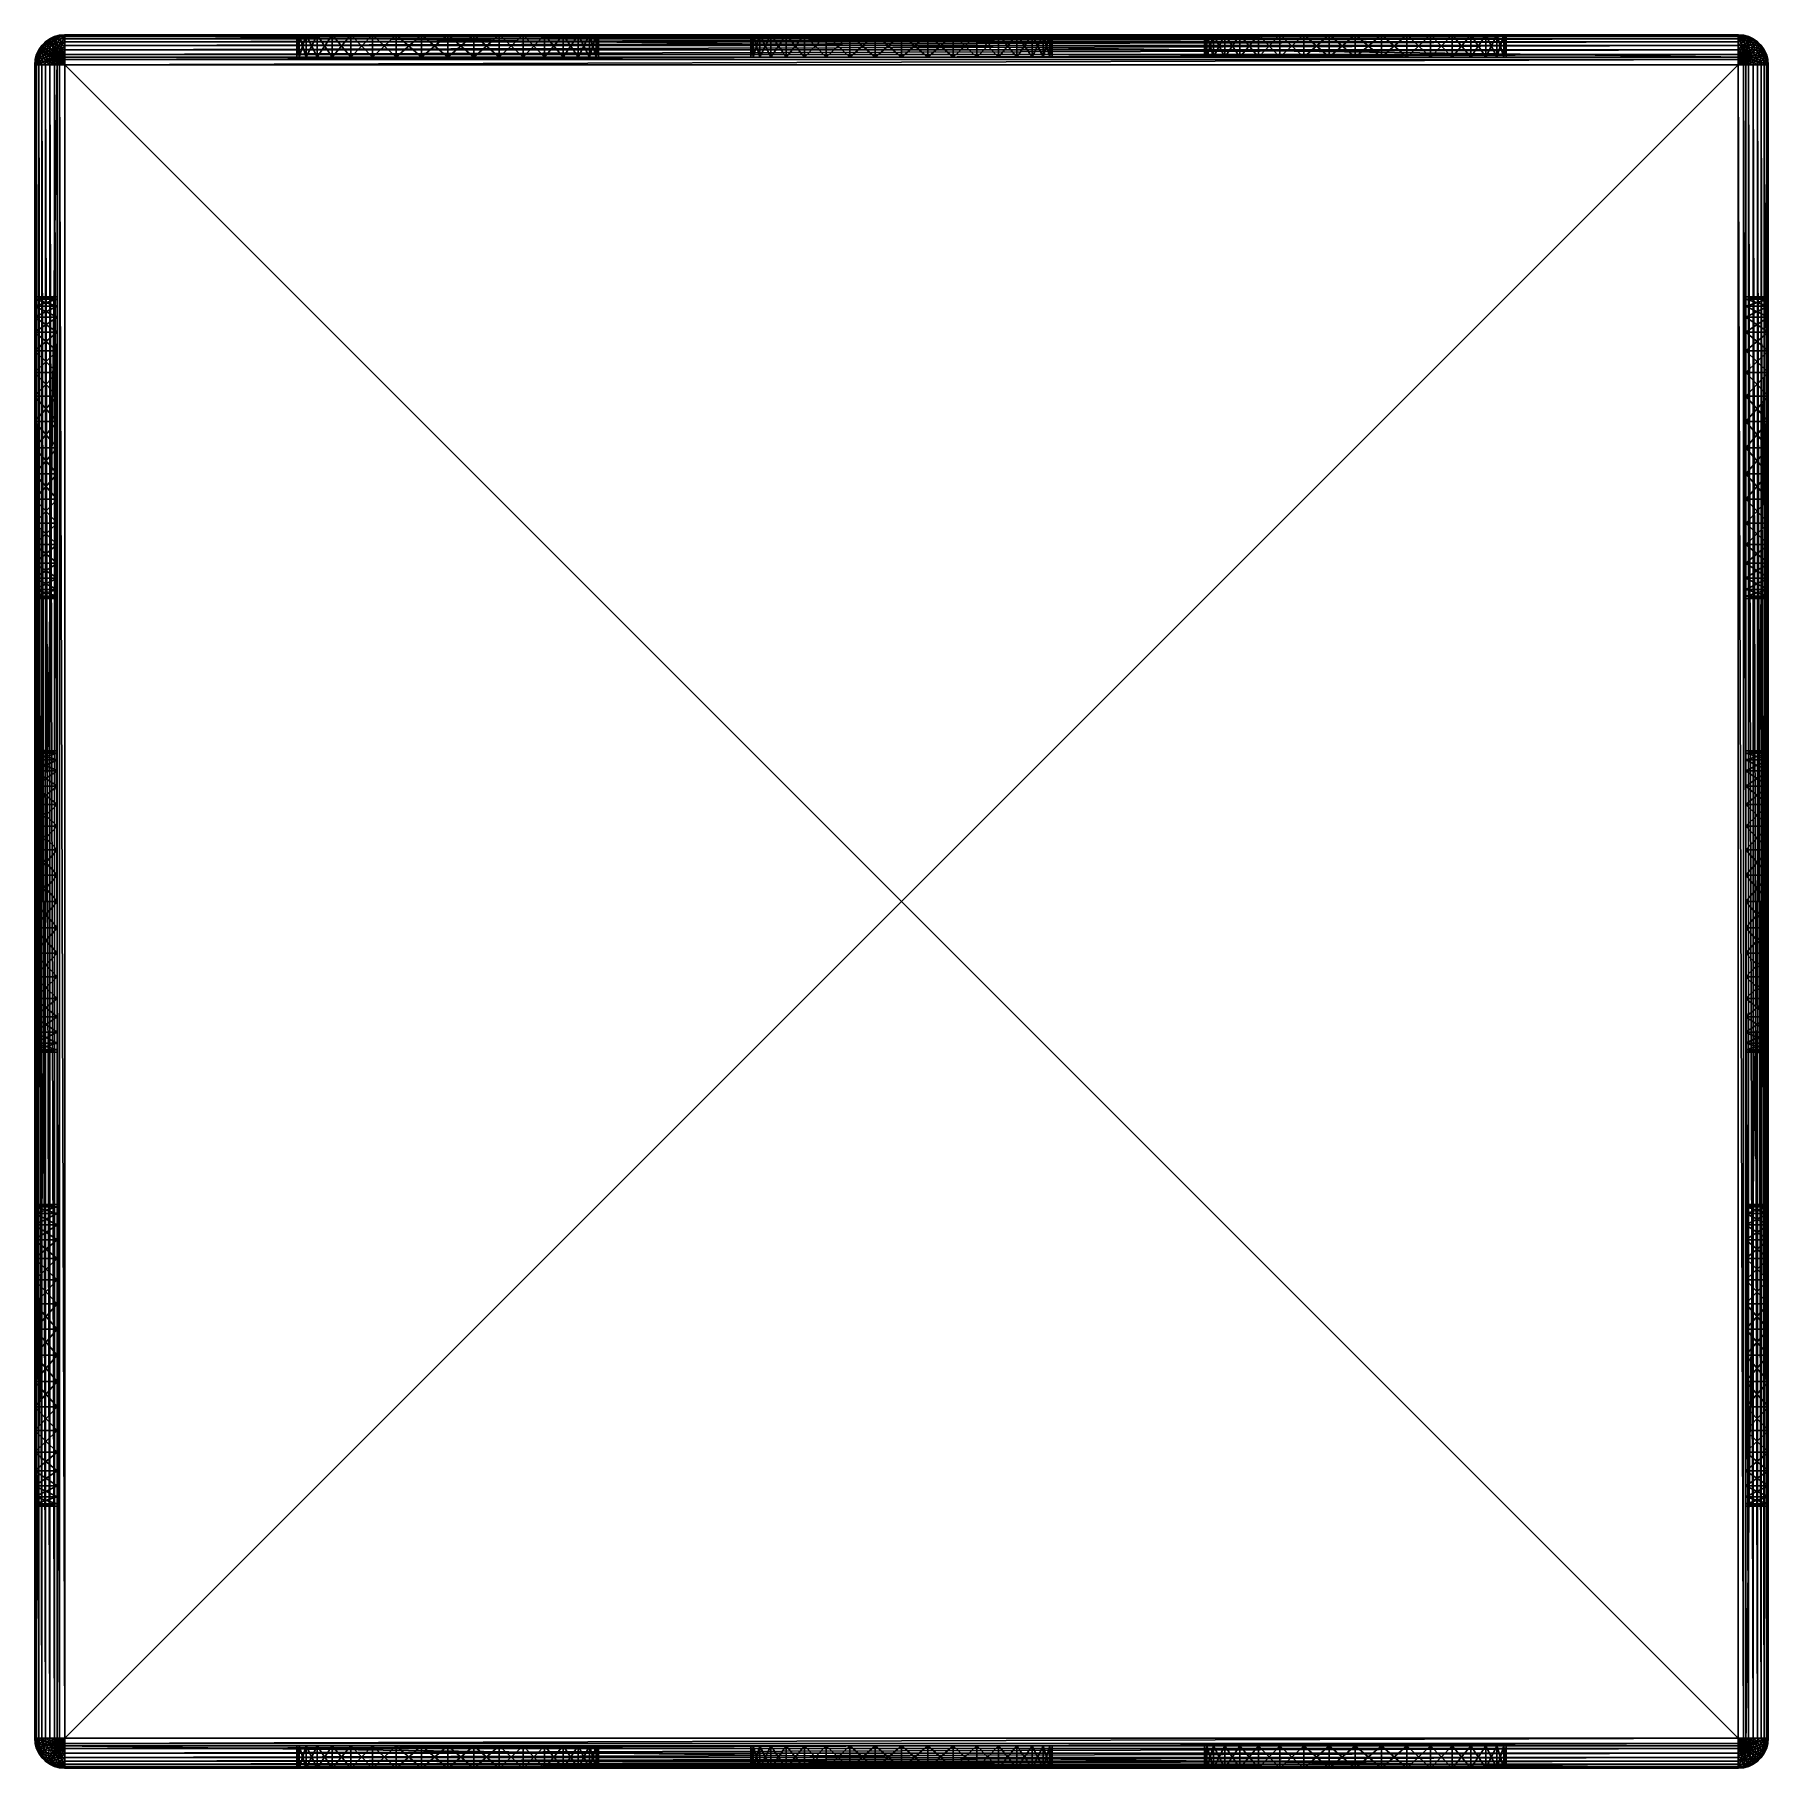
# Model space of a CAD drawing. Header units: metres. Extents: x -0.058 to 0.058, y -0.058 to 0.058.
import ezdxf

# ---------------------------------------------------------------- set-up
doc = ezdxf.new("R2010")
doc.units = ezdxf.units.M

msp = doc.modelspace()

# ---------------------------------------------------------------- linework, layer by layer
for points in [[(-0.056184, 0.057379, -0.025), (-0.055847, 0.05747, -0.025), (-0.0555, 0.0575, -0.025)], [(-0.056, 0.056, -0.025), (-0.056184, 0.057379, -0.025), (-0.0555, 0.0575, -0.025)], [(-0.056, 0.056, -0.025), (-0.0555, 0.0575, -0.025), (0.056, 0.056, -0.025)], [(-0.055842, 0.05744, 0.023347), (-0.0555, 0.0575, 0.023), (-0.055847, 0.05747, 0.023)], [(-0.055847, 0.05747, -0.025), (-0.055847, 0.05747, 0.023), (-0.0555, 0.0575, 0.023)], [(-0.055847, 0.05747, -0.025), (-0.0555, 0.0575, 0.023), (-0.0555, 0.0575, -0.025)], [(-0.0555, 0.05747, 0.023347), (-0.0555, 0.0575, 0.023), (-0.055842, 0.05744, 0.023347)], [(-0.00342, 0.0575, 0.014697), (-0.005, 0.0575, 0.01396), (-0.0555, 0.0575, 0.023)], [(0.0555, 0.0575, 0.023), (0, 0.0575, 0.0153), (-0.0555, 0.0575, 0.023)], [(-0.0555, 0.0575, 0.023), (0, 0.0575, 0.0153), (-0.001736, 0.0575, 0.015148)], [(-0.0555, 0.0575, 0.023), (-0.001736, 0.0575, 0.015148), (-0.00342, 0.0575, 0.014697)], [(-0.039497, 0.0575, 0.00188), (-0.03876, 0.0575, 0.0003), (-0.0555, 0.0575, -0.025)], [(-0.031836, 0.0575, 0.015148), (-0.03352, 0.0575, 0.014697), (-0.0555, 0.0575, 0.023)], [(-0.0555, 0.0575, 0.023), (-0.03352, 0.0575, 0.014697), (-0.0351, 0.0575, 0.01396)], [(-0.0555, 0.0575, 0.023), (-0.0351, 0.0575, 0.01396), (-0.036528, 0.0575, 0.01296)], [(-0.036528, 0.0575, 0.01296), (-0.03776, 0.0575, 0.011728), (-0.0555, 0.0575, 0.023)], [(-0.0555, 0.0575, 0.023), (-0.03776, 0.0575, 0.011728), (-0.03876, 0.0575, 0.0103)], [(-0.0555, 0.0575, 0.023), (-0.03876, 0.0575, 0.0103), (-0.039497, 0.0575, 0.00872)], [(-0.005, 0.0575, 0.01396), (-0.028364, 0.0575, 0.015148), (-0.0555, 0.0575, 0.023)], [(-0.0555, 0.0575, 0.023), (-0.028364, 0.0575, 0.015148), (-0.0301, 0.0575, 0.0153)], [(-0.0555, 0.0575, 0.023), (-0.0301, 0.0575, 0.0153), (-0.031836, 0.0575, 0.015148)], [(-0.039497, 0.0575, 0.00872), (-0.039948, 0.0575, 0.007036), (-0.0555, 0.0575, 0.023)], [(-0.0555, 0.0575, 0.023), (-0.039948, 0.0575, 0.007036), (-0.0401, 0.0575, 0.0053)], [(-0.0555, 0.0575, 0.023), (-0.0401, 0.0575, 0.0053), (-0.0555, 0.0575, -0.025)], [(-0.0555, 0.0575, -0.025), (-0.0401, 0.0575, 0.0053), (-0.039948, 0.0575, 0.003564)], [(-0.0555, 0.0575, -0.025), (-0.039948, 0.0575, 0.003564), (-0.039497, 0.0575, 0.00188)], [(-0.03876, 0.0575, 0.0003), (-0.03776, 0.0575, -0.001128), (-0.0555, 0.0575, -0.025)], [(-0.0555, 0.0575, -0.025), (-0.03776, 0.0575, -0.001128), (-0.036528, 0.0575, -0.00236)], [(-0.0555, 0.0575, -0.025), (-0.036528, 0.0575, -0.00236), (-0.0351, 0.0575, -0.00336)], [(-0.0351, 0.0575, -0.00336), (-0.03352, 0.0575, -0.004097), (-0.0555, 0.0575, -0.025)], [(-0.0555, 0.0575, -0.025), (-0.03352, 0.0575, -0.004097), (-0.031836, 0.0575, -0.004548)], [(-0.0555, 0.0575, -0.025), (-0.031836, 0.0575, -0.004548), (-0.0301, 0.0575, -0.0047)], [(0, 0.0575, -0.0047), (0.0555, 0.0575, -0.025), (-0.0555, 0.0575, -0.025)], [(0, 0.0575, -0.0047), (-0.0555, 0.0575, -0.025), (-0.001736, 0.0575, -0.004548)], [(-0.006428, 0.0575, -0.00236), (-0.005, 0.0575, -0.00336), (-0.0555, 0.0575, -0.025)], [(-0.0555, 0.0575, -0.025), (-0.005, 0.0575, -0.00336), (-0.00342, 0.0575, -0.004097)], [(-0.0555, 0.0575, -0.025), (-0.00342, 0.0575, -0.004097), (-0.001736, 0.0575, -0.004548)], [(-0.009397, 0.0575, 0.00188), (-0.00866, 0.0575, 0.0003), (-0.0555, 0.0575, -0.025)], [(-0.0555, 0.0575, -0.025), (-0.00866, 0.0575, 0.0003), (-0.00766, 0.0575, -0.001128)], [(-0.0555, 0.0575, -0.025), (-0.00766, 0.0575, -0.001128), (-0.006428, 0.0575, -0.00236)], [(-0.02668, 0.0575, -0.004097), (-0.009397, 0.0575, 0.00188), (-0.0555, 0.0575, -0.025)], [(-0.02668, 0.0575, -0.004097), (-0.0555, 0.0575, -0.025), (-0.028364, 0.0575, -0.004548)], [(-0.028364, 0.0575, -0.004548), (-0.0555, 0.0575, -0.025), (-0.0301, 0.0575, -0.0047)], [(0.056, 0.056, -0.025), (-0.0555, 0.0575, -0.025), (0.0555, 0.0575, -0.025)], [(-0.0555, 0.05747, 0.023347), (0.0555, 0.05747, 0.023347), (0.0555, 0.0575, 0.023)], [(-0.0555, 0.05747, 0.023347), (0.0555, 0.0575, 0.023), (-0.0555, 0.0575, 0.023)], [(-0.039948, 0.056, 0.003564), (-0.039948, 0.0575, 0.003564), (-0.0401, 0.0575, 0.0053)], [(-0.039948, 0.056, 0.003564), (-0.0401, 0.0575, 0.0053), (-0.0401, 0.056, 0.0053)], [(-0.0401, 0.056, 0.0053), (-0.0401, 0.0575, 0.0053), (-0.039948, 0.0575, 0.007036)], [(-0.0401, 0.056, 0.0053), (-0.039948, 0.0575, 0.007036), (-0.039948, 0.056, 0.007036)], [(-0.039497, 0.056, 0.00188), (-0.039497, 0.0575, 0.00188), (-0.039948, 0.0575, 0.003564)], [(-0.039497, 0.056, 0.00188), (-0.039948, 0.0575, 0.003564), (-0.039948, 0.056, 0.003564)], [(-0.039948, 0.056, 0.007036), (-0.039948, 0.0575, 0.007036), (-0.039497, 0.0575, 0.00872)], [(-0.039948, 0.056, 0.007036), (-0.039497, 0.0575, 0.00872), (-0.039497, 0.056, 0.00872)], [(-0.03876, 0.056, 0.0003), (-0.03876, 0.0575, 0.0003), (-0.039497, 0.0575, 0.00188)], [(-0.03876, 0.056, 0.0003), (-0.039497, 0.0575, 0.00188), (-0.039497, 0.056, 0.00188)], [(-0.039497, 0.056, 0.00872), (-0.039497, 0.0575, 0.00872), (-0.03876, 0.0575, 0.0103)], [(-0.039497, 0.056, 0.00872), (-0.03876, 0.0575, 0.0103), (-0.03876, 0.056, 0.0103)], [(-0.03776, 0.056, -0.001128), (-0.03776, 0.0575, -0.001128), (-0.03876, 0.0575, 0.0003)], [(-0.03776, 0.056, -0.001128), (-0.03876, 0.0575, 0.0003), (-0.03876, 0.056, 0.0003)], [(-0.03876, 0.056, 0.0103), (-0.03876, 0.0575, 0.0103), (-0.03776, 0.0575, 0.011728)], [(-0.03876, 0.056, 0.0103), (-0.03776, 0.0575, 0.011728), (-0.03776, 0.056, 0.011728)], [(-0.036528, 0.056, -0.00236), (-0.036528, 0.0575, -0.00236), (-0.03776, 0.0575, -0.001128)], [(-0.036528, 0.056, -0.00236), (-0.03776, 0.0575, -0.001128), (-0.03776, 0.056, -0.001128)], [(-0.03776, 0.056, 0.011728), (-0.03776, 0.0575, 0.011728), (-0.036528, 0.0575, 0.01296)], [(-0.03776, 0.056, 0.011728), (-0.036528, 0.0575, 0.01296), (-0.036528, 0.056, 0.01296)], [(-0.0351, 0.056, -0.00336), (-0.0351, 0.0575, -0.00336), (-0.036528, 0.0575, -0.00236)], [(-0.0351, 0.056, -0.00336), (-0.036528, 0.0575, -0.00236), (-0.036528, 0.056, -0.00236)], [(-0.036528, 0.056, 0.01296), (-0.036528, 0.0575, 0.01296), (-0.0351, 0.0575, 0.01396)], [(-0.036528, 0.056, 0.01296), (-0.0351, 0.0575, 0.01396), (-0.0351, 0.056, 0.01396)], [(-0.03352, 0.056, -0.004097), (-0.03352, 0.0575, -0.004097), (-0.0351, 0.0575, -0.00336)], [(-0.03352, 0.056, -0.004097), (-0.0351, 0.0575, -0.00336), (-0.0351, 0.056, -0.00336)], [(-0.0351, 0.056, 0.01396), (-0.0351, 0.0575, 0.01396), (-0.03352, 0.0575, 0.014697)], [(-0.0351, 0.056, 0.01396), (-0.03352, 0.0575, 0.014697), (-0.03352, 0.056, 0.014697)], [(-0.031836, 0.056, -0.004548), (-0.031836, 0.0575, -0.004548), (-0.03352, 0.0575, -0.004097)], [(-0.031836, 0.056, -0.004548), (-0.03352, 0.0575, -0.004097), (-0.03352, 0.056, -0.004097)], [(-0.03352, 0.056, 0.014697), (-0.03352, 0.0575, 0.014697), (-0.031836, 0.0575, 0.015148)], [(-0.03352, 0.056, 0.014697), (-0.031836, 0.0575, 0.015148), (-0.031836, 0.056, 0.015148)], [(-0.031836, 0.056, 0.015148), (-0.0301, 0.0575, 0.0153), (-0.0301, 0.056, 0.0153)], [(-0.0301, 0.056, -0.0047), (-0.0301, 0.0575, -0.0047), (-0.031836, 0.0575, -0.004548)], [(-0.0301, 0.056, -0.0047), (-0.031836, 0.0575, -0.004548), (-0.031836, 0.056, -0.004548)], [(-0.031836, 0.056, 0.015148), (-0.031836, 0.0575, 0.015148), (-0.0301, 0.0575, 0.0153)], [(-0.0301, 0.056, 0.0153), (-0.0301, 0.0575, 0.0153), (-0.028364, 0.0575, 0.015148)], [(-0.0301, 0.056, 0.0153), (-0.028364, 0.0575, 0.015148), (-0.028364, 0.056, 0.015148)], [(-0.028364, 0.056, -0.004548), (-0.028364, 0.0575, -0.004548), (-0.0301, 0.0575, -0.0047)], [(-0.028364, 0.056, -0.004548), (-0.0301, 0.0575, -0.0047), (-0.0301, 0.056, -0.0047)], [(-0.005, 0.0575, 0.01396), (-0.02668, 0.0575, 0.014697), (-0.028364, 0.0575, 0.015148)], [(-0.028364, 0.056, 0.015148), (-0.028364, 0.0575, 0.015148), (-0.02668, 0.0575, 0.014697)], [(-0.028364, 0.056, 0.015148), (-0.02668, 0.0575, 0.014697), (-0.02668, 0.056, 0.014697)], [(-0.02668, 0.056, -0.004097), (-0.02668, 0.0575, -0.004097), (-0.028364, 0.0575, -0.004548)], [(-0.02668, 0.056, -0.004097), (-0.028364, 0.0575, -0.004548), (-0.028364, 0.056, -0.004548)], [(-0.0251, 0.0575, 0.01396), (-0.02668, 0.0575, 0.014697), (-0.005, 0.0575, 0.01396)], [(-0.0251, 0.0575, -0.00336), (-0.009397, 0.0575, 0.00188), (-0.02668, 0.0575, -0.004097)], [(-0.02668, 0.056, 0.014697), (-0.02668, 0.0575, 0.014697), (-0.0251, 0.0575, 0.01396)], [(-0.02668, 0.056, 0.014697), (-0.0251, 0.0575, 0.01396), (-0.0251, 0.056, 0.01396)], [(-0.0251, 0.056, -0.00336), (-0.0251, 0.0575, -0.00336), (-0.02668, 0.0575, -0.004097)], [(-0.0251, 0.056, -0.00336), (-0.02668, 0.0575, -0.004097), (-0.02668, 0.056, -0.004097)], [(-0.005, 0.0575, 0.01396), (-0.023672, 0.0575, 0.01296), (-0.0251, 0.0575, 0.01396)], [(-0.023672, 0.0575, -0.00236), (-0.009848, 0.0575, 0.003564), (-0.0251, 0.0575, -0.00336)], [(-0.0251, 0.0575, -0.00336), (-0.009848, 0.0575, 0.003564), (-0.009397, 0.0575, 0.00188)], [(-0.0251, 0.056, 0.01396), (-0.0251, 0.0575, 0.01396), (-0.023672, 0.0575, 0.01296)], [(-0.0251, 0.056, 0.01396), (-0.023672, 0.0575, 0.01296), (-0.023672, 0.056, 0.01296)], [(-0.023672, 0.056, -0.00236), (-0.023672, 0.0575, -0.00236), (-0.0251, 0.0575, -0.00336)], [(-0.023672, 0.056, -0.00236), (-0.0251, 0.0575, -0.00336), (-0.0251, 0.056, -0.00336)], [(-0.005, 0.0575, 0.01396), (-0.02244, 0.0575, 0.011728), (-0.023672, 0.0575, 0.01296)], [(-0.02244, 0.0575, -0.001128), (-0.00866, 0.0575, 0.0103), (-0.023672, 0.0575, -0.00236)], [(-0.023672, 0.0575, -0.00236), (-0.00866, 0.0575, 0.0103), (-0.009397, 0.0575, 0.00872)], [(-0.023672, 0.0575, -0.00236), (-0.009397, 0.0575, 0.00872), (-0.009848, 0.0575, 0.007036)], [(-0.009848, 0.0575, 0.007036), (-0.01, 0.0575, 0.0053), (-0.023672, 0.0575, -0.00236)], [(-0.023672, 0.0575, -0.00236), (-0.01, 0.0575, 0.0053), (-0.009848, 0.0575, 0.003564)], [(-0.023672, 0.056, 0.01296), (-0.023672, 0.0575, 0.01296), (-0.02244, 0.0575, 0.011728)], [(-0.023672, 0.056, 0.01296), (-0.02244, 0.0575, 0.011728), (-0.02244, 0.056, 0.011728)], [(-0.02244, 0.056, -0.001128), (-0.02244, 0.0575, -0.001128), (-0.023672, 0.0575, -0.00236)], [(-0.02244, 0.056, -0.001128), (-0.023672, 0.0575, -0.00236), (-0.023672, 0.056, -0.00236)], [(-0.02144, 0.0575, 0.0103), (-0.02244, 0.0575, 0.011728), (-0.00766, 0.0575, 0.011728)], [(-0.00766, 0.0575, 0.011728), (-0.02244, 0.0575, 0.011728), (-0.006428, 0.0575, 0.01296)], [(-0.006428, 0.0575, 0.01296), (-0.02244, 0.0575, 0.011728), (-0.005, 0.0575, 0.01396)], [(-0.02244, 0.0575, -0.001128), (-0.02144, 0.0575, 0.0003), (-0.00866, 0.0575, 0.0103)], [(-0.02244, 0.056, 0.011728), (-0.02244, 0.0575, 0.011728), (-0.02144, 0.0575, 0.0103)], [(-0.02244, 0.056, 0.011728), (-0.02144, 0.0575, 0.0103), (-0.02144, 0.056, 0.0103)], [(-0.02144, 0.056, 0.0003), (-0.02144, 0.0575, 0.0003), (-0.02244, 0.0575, -0.001128)], [(-0.02144, 0.056, 0.0003), (-0.02244, 0.0575, -0.001128), (-0.02244, 0.056, -0.001128)], [(-0.00866, 0.0575, 0.0103), (-0.02144, 0.0575, 0.0003), (-0.020703, 0.0575, 0.00188)], [(-0.00766, 0.0575, 0.011728), (-0.020703, 0.0575, 0.00872), (-0.02144, 0.0575, 0.0103)], [(-0.02144, 0.056, 0.0103), (-0.02144, 0.0575, 0.0103), (-0.020703, 0.0575, 0.00872)], [(-0.02144, 0.056, 0.0103), (-0.020703, 0.0575, 0.00872), (-0.020703, 0.056, 0.00872)], [(-0.020703, 0.056, 0.00188), (-0.020703, 0.0575, 0.00188), (-0.02144, 0.0575, 0.0003)], [(-0.020703, 0.056, 0.00188), (-0.02144, 0.0575, 0.0003), (-0.02144, 0.056, 0.0003)], [(-0.00866, 0.0575, 0.0103), (-0.020703, 0.0575, 0.00188), (-0.020252, 0.0575, 0.003564)], [(-0.00766, 0.0575, 0.011728), (-0.020252, 0.0575, 0.007036), (-0.020703, 0.0575, 0.00872)], [(-0.020703, 0.056, 0.00872), (-0.020703, 0.0575, 0.00872), (-0.020252, 0.0575, 0.007036)], [(-0.020703, 0.056, 0.00872), (-0.020252, 0.0575, 0.007036), (-0.020252, 0.056, 0.007036)], [(-0.020252, 0.056, 0.003564), (-0.020252, 0.0575, 0.003564), (-0.020703, 0.0575, 0.00188)], [(-0.020252, 0.056, 0.003564), (-0.020703, 0.0575, 0.00188), (-0.020703, 0.056, 0.00188)], [(-0.020252, 0.0575, 0.003564), (-0.0201, 0.0575, 0.0053), (-0.00866, 0.0575, 0.0103)], [(-0.00866, 0.0575, 0.0103), (-0.0201, 0.0575, 0.0053), (-0.020252, 0.0575, 0.007036)], [(-0.00866, 0.0575, 0.0103), (-0.020252, 0.0575, 0.007036), (-0.00766, 0.0575, 0.011728)], [(-0.020252, 0.056, 0.007036), (-0.020252, 0.0575, 0.007036), (-0.0201, 0.0575, 0.0053)], [(-0.020252, 0.056, 0.007036), (-0.0201, 0.0575, 0.0053), (-0.0201, 0.056, 0.0053)], [(-0.0201, 0.056, 0.0053), (-0.0201, 0.0575, 0.0053), (-0.020252, 0.0575, 0.003564)], [(-0.0201, 0.056, 0.0053), (-0.020252, 0.0575, 0.003564), (-0.020252, 0.056, 0.003564)], [(-0.009848, 0.056, 0.003564), (-0.009848, 0.0575, 0.003564), (-0.01, 0.0575, 0.0053)], [(-0.009848, 0.056, 0.003564), (-0.01, 0.0575, 0.0053), (-0.01, 0.056, 0.0053)], [(-0.01, 0.056, 0.0053), (-0.01, 0.0575, 0.0053), (-0.009848, 0.0575, 0.007036)], [(-0.01, 0.056, 0.0053), (-0.009848, 0.0575, 0.007036), (-0.009848, 0.056, 0.007036)], [(-0.009397, 0.056, 0.00188), (-0.009397, 0.0575, 0.00188), (-0.009848, 0.0575, 0.003564)], [(-0.009397, 0.056, 0.00188), (-0.009848, 0.0575, 0.003564), (-0.009848, 0.056, 0.003564)], [(-0.009848, 0.056, 0.007036), (-0.009848, 0.0575, 0.007036), (-0.009397, 0.0575, 0.00872)], [(-0.009848, 0.056, 0.007036), (-0.009397, 0.0575, 0.00872), (-0.009397, 0.056, 0.00872)], [(-0.00866, 0.056, 0.0003), (-0.00866, 0.0575, 0.0003), (-0.009397, 0.0575, 0.00188)], [(-0.00866, 0.056, 0.0003), (-0.009397, 0.0575, 0.00188), (-0.009397, 0.056, 0.00188)], [(-0.009397, 0.056, 0.00872), (-0.009397, 0.0575, 0.00872), (-0.00866, 0.0575, 0.0103)], [(-0.009397, 0.056, 0.00872), (-0.00866, 0.0575, 0.0103), (-0.00866, 0.056, 0.0103)], [(-0.00766, 0.056, -0.001128), (-0.00766, 0.0575, -0.001128), (-0.00866, 0.0575, 0.0003)], [(-0.00766, 0.056, -0.001128), (-0.00866, 0.0575, 0.0003), (-0.00866, 0.056, 0.0003)], [(-0.00866, 0.056, 0.0103), (-0.00866, 0.0575, 0.0103), (-0.00766, 0.0575, 0.011728)], [(-0.00866, 0.056, 0.0103), (-0.00766, 0.0575, 0.011728), (-0.00766, 0.056, 0.011728)], [(-0.006428, 0.056, -0.00236), (-0.006428, 0.0575, -0.00236), (-0.00766, 0.0575, -0.001128)], [(-0.006428, 0.056, -0.00236), (-0.00766, 0.0575, -0.001128), (-0.00766, 0.056, -0.001128)], [(-0.00766, 0.056, 0.011728), (-0.00766, 0.0575, 0.011728), (-0.006428, 0.0575, 0.01296)], [(-0.00766, 0.056, 0.011728), (-0.006428, 0.0575, 0.01296), (-0.006428, 0.056, 0.01296)], [(-0.005, 0.056, -0.00336), (-0.005, 0.0575, -0.00336), (-0.006428, 0.0575, -0.00236)], [(-0.005, 0.056, -0.00336), (-0.006428, 0.0575, -0.00236), (-0.006428, 0.056, -0.00236)], [(-0.006428, 0.056, 0.01296), (-0.006428, 0.0575, 0.01296), (-0.005, 0.0575, 0.01396)], [(-0.006428, 0.056, 0.01296), (-0.005, 0.0575, 0.01396), (-0.005, 0.056, 0.01396)], [(-0.00342, 0.056, -0.004097), (-0.00342, 0.0575, -0.004097), (-0.005, 0.0575, -0.00336)], [(-0.00342, 0.056, -0.004097), (-0.005, 0.0575, -0.00336), (-0.005, 0.056, -0.00336)], [(-0.005, 0.056, 0.01396), (-0.005, 0.0575, 0.01396), (-0.00342, 0.0575, 0.014697)], [(-0.005, 0.056, 0.01396), (-0.00342, 0.0575, 0.014697), (-0.00342, 0.056, 0.014697)], [(-0.001736, 0.056, -0.004548), (-0.001736, 0.0575, -0.004548), (-0.00342, 0.0575, -0.004097)], [(-0.001736, 0.056, -0.004548), (-0.00342, 0.0575, -0.004097), (-0.00342, 0.056, -0.004097)], [(-0.00342, 0.056, 0.014697), (-0.00342, 0.0575, 0.014697), (-0.001736, 0.0575, 0.015148)], [(-0.00342, 0.056, 0.014697), (-0.001736, 0.0575, 0.015148), (-0.001736, 0.056, 0.015148)], [(-0.001736, 0.056, 0.015148), (0, 0.0575, 0.0153), (0, 0.056, 0.0153)], [(0, 0.056, -0.0047), (0, 0.0575, -0.0047), (-0.001736, 0.0575, -0.004548)], [(0, 0.056, -0.0047), (-0.001736, 0.0575, -0.004548), (-0.001736, 0.056, -0.004548)], [(-0.001736, 0.056, 0.015148), (-0.001736, 0.0575, 0.015148), (0, 0.0575, 0.0153)], [(0.001736, 0.0575, 0.015148), (0, 0.0575, 0.0153), (0.0555, 0.0575, 0.023)], [(0.001736, 0.0575, -0.004548), (0.0555, 0.0575, -0.025), (0, 0.0575, -0.0047)], [(0, 0.056, 0.0153), (0, 0.0575, 0.0153), (0.001736, 0.0575, 0.015148)], [(0, 0.056, 0.0153), (0.001736, 0.0575, 0.015148), (0.001736, 0.056, 0.015148)], [(0.001736, 0.056, -0.004548), (0.001736, 0.0575, -0.004548), (0, 0.0575, -0.0047)], [(0.001736, 0.056, -0.004548), (0, 0.0575, -0.0047), (0, 0.056, -0.0047)], [(0.0555, 0.0575, -0.025), (0.001736, 0.0575, -0.004548), (0.00342, 0.0575, -0.004097)], [(0.0555, 0.0575, 0.023), (0.00342, 0.0575, 0.014697), (0.001736, 0.0575, 0.015148)], [(0.001736, 0.056, 0.015148), (0.001736, 0.0575, 0.015148), (0.00342, 0.0575, 0.014697)], [(0.001736, 0.056, 0.015148), (0.00342, 0.0575, 0.014697), (0.00342, 0.056, 0.014697)], [(0.00342, 0.056, -0.004097), (0.00342, 0.0575, -0.004097), (0.001736, 0.0575, -0.004548)], [(0.00342, 0.056, -0.004097), (0.001736, 0.0575, -0.004548), (0.001736, 0.056, -0.004548)], [(0.0555, 0.0575, 0.023), (0.005, 0.0575, 0.01396), (0.00342, 0.0575, 0.014697)], [(0.00342, 0.0575, -0.004097), (0.005, 0.0575, -0.00336), (0.0555, 0.0575, -0.025)], [(0.00342, 0.056, 0.014697), (0.00342, 0.0575, 0.014697), (0.005, 0.0575, 0.01396)], [(0.00342, 0.056, 0.014697), (0.005, 0.0575, 0.01396), (0.005, 0.056, 0.01396)], [(0.005, 0.056, -0.00336), (0.005, 0.0575, -0.00336), (0.00342, 0.0575, -0.004097)], [(0.005, 0.056, -0.00336), (0.00342, 0.0575, -0.004097), (0.00342, 0.056, -0.004097)], [(0.006428, 0.0575, 0.01296), (0.005, 0.0575, 0.01396), (0.0555, 0.0575, 0.023)], [(0.0555, 0.0575, -0.025), (0.005, 0.0575, -0.00336), (0.006428, 0.0575, -0.00236)], [(0.005, 0.056, 0.01396), (0.005, 0.0575, 0.01396), (0.006428, 0.0575, 0.01296)], [(0.005, 0.056, 0.01396), (0.006428, 0.0575, 0.01296), (0.006428, 0.056, 0.01296)], [(0.006428, 0.056, -0.00236), (0.006428, 0.0575, -0.00236), (0.005, 0.0575, -0.00336)], [(0.006428, 0.056, -0.00236), (0.005, 0.0575, -0.00336), (0.005, 0.056, -0.00336)], [(0.0555, 0.0575, 0.023), (0.00766, 0.0575, 0.011728), (0.006428, 0.0575, 0.01296)], [(0.0555, 0.0575, -0.025), (0.006428, 0.0575, -0.00236), (0.00766, 0.0575, -0.001128)], [(0.006428, 0.056, 0.01296), (0.006428, 0.0575, 0.01296), (0.00766, 0.0575, 0.011728)], [(0.006428, 0.056, 0.01296), (0.00766, 0.0575, 0.011728), (0.00766, 0.056, 0.011728)], [(0.00766, 0.056, -0.001128), (0.00766, 0.0575, -0.001128), (0.006428, 0.0575, -0.00236)], [(0.00766, 0.056, -0.001128), (0.006428, 0.0575, -0.00236), (0.006428, 0.056, -0.00236)], [(0.0555, 0.0575, -0.025), (0.00766, 0.0575, -0.001128), (0.00866, 0.0575, 0.0003)], [(0.00866, 0.0575, 0.0103), (0.00766, 0.0575, 0.011728), (0.0555, 0.0575, 0.023)], [(0.00766, 0.056, 0.011728), (0.00766, 0.0575, 0.011728), (0.00866, 0.0575, 0.0103)], [(0.00766, 0.056, 0.011728), (0.00866, 0.0575, 0.0103), (0.00866, 0.056, 0.0103)], [(0.00866, 0.056, 0.0003), (0.00866, 0.0575, 0.0003), (0.00766, 0.0575, -0.001128)], [(0.00866, 0.056, 0.0003), (0.00766, 0.0575, -0.001128), (0.00766, 0.056, -0.001128)], [(0.023672, 0.0575, 0.01296), (0.02244, 0.0575, 0.011728), (0.00866, 0.0575, 0.0103)], [(0.023672, 0.0575, 0.01296), (0.00866, 0.0575, 0.0103), (0.0251, 0.0575, 0.01396)], [(0.00866, 0.0575, 0.0003), (0.009397, 0.0575, 0.00188), (0.0555, 0.0575, -0.025)], [(0.020703, 0.0575, 0.00872), (0.009397, 0.0575, 0.00872), (0.00866, 0.0575, 0.0103)], [(0.020703, 0.0575, 0.00872), (0.00866, 0.0575, 0.0103), (0.02144, 0.0575, 0.0103)], [(0.02144, 0.0575, 0.0103), (0.00866, 0.0575, 0.0103), (0.02244, 0.0575, 0.011728)], [(0.0555, 0.0575, 0.023), (0.028364, 0.0575, 0.015148), (0.00866, 0.0575, 0.0103)], [(0.00866, 0.0575, 0.0103), (0.028364, 0.0575, 0.015148), (0.02668, 0.0575, 0.014697)], [(0.00866, 0.0575, 0.0103), (0.02668, 0.0575, 0.014697), (0.0251, 0.0575, 0.01396)], [(0.00866, 0.056, 0.0103), (0.00866, 0.0575, 0.0103), (0.009397, 0.0575, 0.00872)], [(0.00866, 0.056, 0.0103), (0.009397, 0.0575, 0.00872), (0.009397, 0.056, 0.00872)], [(0.009397, 0.056, 0.00188), (0.009397, 0.0575, 0.00188), (0.00866, 0.0575, 0.0003)], [(0.009397, 0.056, 0.00188), (0.00866, 0.0575, 0.0003), (0.00866, 0.056, 0.0003)], [(0.0555, 0.0575, -0.025), (0.009397, 0.0575, 0.00188), (0.009848, 0.0575, 0.003564)], [(0.020252, 0.0575, 0.007036), (0.009848, 0.0575, 0.007036), (0.009397, 0.0575, 0.00872)], [(0.020252, 0.0575, 0.007036), (0.009397, 0.0575, 0.00872), (0.020703, 0.0575, 0.00872)], [(0.009397, 0.056, 0.00872), (0.009397, 0.0575, 0.00872), (0.009848, 0.0575, 0.007036)], [(0.009397, 0.056, 0.00872), (0.009848, 0.0575, 0.007036), (0.009848, 0.056, 0.007036)], [(0.009848, 0.056, 0.003564), (0.009848, 0.0575, 0.003564), (0.009397, 0.0575, 0.00188)], [(0.009848, 0.056, 0.003564), (0.009397, 0.0575, 0.00188), (0.009397, 0.056, 0.00188)], [(0.0555, 0.0575, -0.025), (0.009848, 0.0575, 0.003564), (0.01, 0.0575, 0.0053)], [(0.01, 0.0575, 0.0053), (0.009848, 0.0575, 0.007036), (0.020252, 0.0575, 0.007036)], [(0.009848, 0.056, 0.007036), (0.009848, 0.0575, 0.007036), (0.01, 0.0575, 0.0053)], [(0.009848, 0.056, 0.007036), (0.01, 0.0575, 0.0053), (0.01, 0.056, 0.0053)], [(0.01, 0.056, 0.0053), (0.01, 0.0575, 0.0053), (0.009848, 0.0575, 0.003564)], [(0.01, 0.056, 0.0053), (0.009848, 0.0575, 0.003564), (0.009848, 0.056, 0.003564)], [(0.020252, 0.0575, 0.007036), (0.0201, 0.0575, 0.0053), (0.01, 0.0575, 0.0053)], [(0.0201, 0.0575, 0.0053), (0.020252, 0.0575, 0.003564), (0.01, 0.0575, 0.0053)], [(0.01, 0.0575, 0.0053), (0.020252, 0.0575, 0.003564), (0.020703, 0.0575, 0.00188)], [(0.01, 0.0575, 0.0053), (0.020703, 0.0575, 0.00188), (0.02144, 0.0575, 0.0003)], [(0.02144, 0.0575, 0.0003), (0.02244, 0.0575, -0.001128), (0.01, 0.0575, 0.0053)], [(0.01, 0.0575, 0.0053), (0.02244, 0.0575, -0.001128), (0.023672, 0.0575, -0.00236)], [(0.01, 0.0575, 0.0053), (0.023672, 0.0575, -0.00236), (0.0555, 0.0575, -0.025)], [(0.020252, 0.056, 0.003564), (0.020252, 0.0575, 0.003564), (0.0201, 0.0575, 0.0053)], [(0.020252, 0.056, 0.003564), (0.0201, 0.0575, 0.0053), (0.0201, 0.056, 0.0053)], [(0.0201, 0.056, 0.0053), (0.0201, 0.0575, 0.0053), (0.020252, 0.0575, 0.007036)], [(0.0201, 0.056, 0.0053), (0.020252, 0.0575, 0.007036), (0.020252, 0.056, 0.007036)], [(0.020703, 0.056, 0.00188), (0.020703, 0.0575, 0.00188), (0.020252, 0.0575, 0.003564)], [(0.020703, 0.056, 0.00188), (0.020252, 0.0575, 0.003564), (0.020252, 0.056, 0.003564)], [(0.020252, 0.056, 0.007036), (0.020252, 0.0575, 0.007036), (0.020703, 0.0575, 0.00872)], [(0.020252, 0.056, 0.007036), (0.020703, 0.0575, 0.00872), (0.020703, 0.056, 0.00872)], [(0.02144, 0.056, 0.0003), (0.02144, 0.0575, 0.0003), (0.020703, 0.0575, 0.00188)], [(0.02144, 0.056, 0.0003), (0.020703, 0.0575, 0.00188), (0.020703, 0.056, 0.00188)], [(0.020703, 0.056, 0.00872), (0.020703, 0.0575, 0.00872), (0.02144, 0.0575, 0.0103)], [(0.020703, 0.056, 0.00872), (0.02144, 0.0575, 0.0103), (0.02144, 0.056, 0.0103)], [(0.02244, 0.056, -0.001128), (0.02244, 0.0575, -0.001128), (0.02144, 0.0575, 0.0003)], [(0.02244, 0.056, -0.001128), (0.02144, 0.0575, 0.0003), (0.02144, 0.056, 0.0003)], [(0.02144, 0.056, 0.0103), (0.02144, 0.0575, 0.0103), (0.02244, 0.0575, 0.011728)], [(0.02144, 0.056, 0.0103), (0.02244, 0.0575, 0.011728), (0.02244, 0.056, 0.011728)], [(0.023672, 0.056, -0.00236), (0.023672, 0.0575, -0.00236), (0.02244, 0.0575, -0.001128)], [(0.023672, 0.056, -0.00236), (0.02244, 0.0575, -0.001128), (0.02244, 0.056, -0.001128)], [(0.02244, 0.056, 0.011728), (0.02244, 0.0575, 0.011728), (0.023672, 0.0575, 0.01296)], [(0.02244, 0.056, 0.011728), (0.023672, 0.0575, 0.01296), (0.023672, 0.056, 0.01296)], [(0.0555, 0.0575, -0.025), (0.023672, 0.0575, -0.00236), (0.0251, 0.0575, -0.00336)], [(0.0251, 0.056, -0.00336), (0.0251, 0.0575, -0.00336), (0.023672, 0.0575, -0.00236)], [(0.0251, 0.056, -0.00336), (0.023672, 0.0575, -0.00236), (0.023672, 0.056, -0.00236)], [(0.023672, 0.056, 0.01296), (0.023672, 0.0575, 0.01296), (0.0251, 0.0575, 0.01396)], [(0.023672, 0.056, 0.01296), (0.0251, 0.0575, 0.01396), (0.0251, 0.056, 0.01396)], [(0.0555, 0.0575, -0.025), (0.0251, 0.0575, -0.00336), (0.02668, 0.0575, -0.004097)], [(0.02668, 0.056, -0.004097), (0.02668, 0.0575, -0.004097), (0.0251, 0.0575, -0.00336)], [(0.02668, 0.056, -0.004097), (0.0251, 0.0575, -0.00336), (0.0251, 0.056, -0.00336)], [(0.0251, 0.056, 0.01396), (0.0251, 0.0575, 0.01396), (0.02668, 0.0575, 0.014697)], [(0.0251, 0.056, 0.01396), (0.02668, 0.0575, 0.014697), (0.02668, 0.056, 0.014697)], [(0.02668, 0.0575, -0.004097), (0.028364, 0.0575, -0.004548), (0.0555, 0.0575, -0.025)], [(0.028364, 0.056, -0.004548), (0.028364, 0.0575, -0.004548), (0.02668, 0.0575, -0.004097)], [(0.028364, 0.056, -0.004548), (0.02668, 0.0575, -0.004097), (0.02668, 0.056, -0.004097)], [(0.02668, 0.056, 0.014697), (0.02668, 0.0575, 0.014697), (0.028364, 0.0575, 0.015148)], [(0.02668, 0.056, 0.014697), (0.028364, 0.0575, 0.015148), (0.028364, 0.056, 0.015148)], [(0.0555, 0.0575, 0.023), (0.0301, 0.0575, 0.0153), (0.028364, 0.0575, 0.015148)], [(0.0555, 0.0575, -0.025), (0.028364, 0.0575, -0.004548), (0.0301, 0.0575, -0.0047)], [(0.028364, 0.056, 0.015148), (0.0301, 0.0575, 0.0153), (0.0301, 0.056, 0.0153)], [(0.0301, 0.056, -0.0047), (0.0301, 0.0575, -0.0047), (0.028364, 0.0575, -0.004548)], [(0.0301, 0.056, -0.0047), (0.028364, 0.0575, -0.004548), (0.028364, 0.056, -0.004548)], [(0.028364, 0.056, 0.015148), (0.028364, 0.0575, 0.015148), (0.0301, 0.0575, 0.0153)], [(0.031836, 0.0575, 0.015148), (0.0301, 0.0575, 0.0153), (0.0555, 0.0575, 0.023)], [(0.0301, 0.0575, -0.0047), (0.031836, 0.0575, -0.004548), (0.0555, 0.0575, -0.025)], [(0.0301, 0.056, 0.0153), (0.0301, 0.0575, 0.0153), (0.031836, 0.0575, 0.015148)], [(0.0301, 0.056, 0.0153), (0.031836, 0.0575, 0.015148), (0.031836, 0.056, 0.015148)], [(0.031836, 0.056, -0.004548), (0.031836, 0.0575, -0.004548), (0.0301, 0.0575, -0.0047)], [(0.031836, 0.056, -0.004548), (0.0301, 0.0575, -0.0047), (0.0301, 0.056, -0.0047)], [(0.0555, 0.0575, 0.023), (0.03352, 0.0575, 0.014697), (0.031836, 0.0575, 0.015148)], [(0.0555, 0.0575, -0.025), (0.031836, 0.0575, -0.004548), (0.03352, 0.0575, -0.004097)], [(0.031836, 0.056, 0.015148), (0.031836, 0.0575, 0.015148), (0.03352, 0.0575, 0.014697)], [(0.031836, 0.056, 0.015148), (0.03352, 0.0575, 0.014697), (0.03352, 0.056, 0.014697)], [(0.03352, 0.056, -0.004097), (0.03352, 0.0575, -0.004097), (0.031836, 0.0575, -0.004548)], [(0.03352, 0.056, -0.004097), (0.031836, 0.0575, -0.004548), (0.031836, 0.056, -0.004548)], [(0.0555, 0.0575, 0.023), (0.0351, 0.0575, 0.01396), (0.03352, 0.0575, 0.014697)], [(0.0555, 0.0575, -0.025), (0.03352, 0.0575, -0.004097), (0.0351, 0.0575, -0.00336)], [(0.03352, 0.056, 0.014697), (0.03352, 0.0575, 0.014697), (0.0351, 0.0575, 0.01396)], [(0.03352, 0.056, 0.014697), (0.0351, 0.0575, 0.01396), (0.0351, 0.056, 0.01396)], [(0.0351, 0.056, -0.00336), (0.0351, 0.0575, -0.00336), (0.03352, 0.0575, -0.004097)], [(0.0351, 0.056, -0.00336), (0.03352, 0.0575, -0.004097), (0.03352, 0.056, -0.004097)], [(0.036528, 0.0575, 0.01296), (0.0351, 0.0575, 0.01396), (0.0555, 0.0575, 0.023)], [(0.0351, 0.0575, -0.00336), (0.036528, 0.0575, -0.00236), (0.0555, 0.0575, -0.025)], [(0.0351, 0.056, 0.01396), (0.0351, 0.0575, 0.01396), (0.036528, 0.0575, 0.01296)], [(0.0351, 0.056, 0.01396), (0.036528, 0.0575, 0.01296), (0.036528, 0.056, 0.01296)], [(0.036528, 0.056, -0.00236), (0.036528, 0.0575, -0.00236), (0.0351, 0.0575, -0.00336)], [(0.036528, 0.056, -0.00236), (0.0351, 0.0575, -0.00336), (0.0351, 0.056, -0.00336)], [(0.0555, 0.0575, 0.023), (0.03776, 0.0575, 0.011728), (0.036528, 0.0575, 0.01296)], [(0.0555, 0.0575, -0.025), (0.036528, 0.0575, -0.00236), (0.03776, 0.0575, -0.001128)], [(0.036528, 0.056, 0.01296), (0.036528, 0.0575, 0.01296), (0.03776, 0.0575, 0.011728)], [(0.036528, 0.056, 0.01296), (0.03776, 0.0575, 0.011728), (0.03776, 0.056, 0.011728)], [(0.03776, 0.056, -0.001128), (0.03776, 0.0575, -0.001128), (0.036528, 0.0575, -0.00236)], [(0.03776, 0.056, -0.001128), (0.036528, 0.0575, -0.00236), (0.036528, 0.056, -0.00236)], [(0.0555, 0.0575, 0.023), (0.03876, 0.0575, 0.0103), (0.03776, 0.0575, 0.011728)], [(0.0555, 0.0575, -0.025), (0.03776, 0.0575, -0.001128), (0.03876, 0.0575, 0.0003)], [(0.03776, 0.056, 0.011728), (0.03776, 0.0575, 0.011728), (0.03876, 0.0575, 0.0103)], [(0.03776, 0.056, 0.011728), (0.03876, 0.0575, 0.0103), (0.03876, 0.056, 0.0103)], [(0.03876, 0.056, 0.0003), (0.03876, 0.0575, 0.0003), (0.03776, 0.0575, -0.001128)], [(0.03876, 0.056, 0.0003), (0.03776, 0.0575, -0.001128), (0.03776, 0.056, -0.001128)], [(0.039497, 0.0575, 0.00872), (0.03876, 0.0575, 0.0103), (0.0555, 0.0575, 0.023)], [(0.03876, 0.0575, 0.0003), (0.039497, 0.0575, 0.00188), (0.0555, 0.0575, -0.025)], [(0.03876, 0.056, 0.0103), (0.03876, 0.0575, 0.0103), (0.039497, 0.0575, 0.00872)], [(0.03876, 0.056, 0.0103), (0.039497, 0.0575, 0.00872), (0.039497, 0.056, 0.00872)], [(0.039497, 0.056, 0.00188), (0.039497, 0.0575, 0.00188), (0.03876, 0.0575, 0.0003)], [(0.039497, 0.056, 0.00188), (0.03876, 0.0575, 0.0003), (0.03876, 0.056, 0.0003)], [(0.039948, 0.0575, 0.007036), (0.039497, 0.0575, 0.00872), (0.0555, 0.0575, 0.023)], [(0.0555, 0.0575, -0.025), (0.039497, 0.0575, 0.00188), (0.039948, 0.0575, 0.003564)], [(0.039497, 0.056, 0.00872), (0.039497, 0.0575, 0.00872), (0.039948, 0.0575, 0.007036)], [(0.039497, 0.056, 0.00872), (0.039948, 0.0575, 0.007036), (0.039948, 0.056, 0.007036)], [(0.039948, 0.056, 0.003564), (0.039948, 0.0575, 0.003564), (0.039497, 0.0575, 0.00188)], [(0.039948, 0.056, 0.003564), (0.039497, 0.0575, 0.00188), (0.039497, 0.056, 0.00188)], [(0.0555, 0.0575, -0.025), (0.039948, 0.0575, 0.003564), (0.0555, 0.0575, 0.023)], [(0.0555, 0.0575, 0.023), (0.039948, 0.0575, 0.003564), (0.0401, 0.0575, 0.0053)], [(0.0555, 0.0575, 0.023), (0.0401, 0.0575, 0.0053), (0.039948, 0.0575, 0.007036)], [(0.039948, 0.056, 0.007036), (0.039948, 0.0575, 0.007036), (0.0401, 0.0575, 0.0053)], [(0.039948, 0.056, 0.007036), (0.0401, 0.0575, 0.0053), (0.0401, 0.056, 0.0053)], [(0.0401, 0.056, 0.0053), (0.0401, 0.0575, 0.0053), (0.039948, 0.0575, 0.003564)], [(0.0401, 0.056, 0.0053), (0.039948, 0.0575, 0.003564), (0.039948, 0.056, 0.003564)], [(0.056, 0.056, -0.025), (0.0555, 0.0575, -0.025), (0.055847, 0.05747, -0.025)], [(0.0555, 0.0575, -0.025), (0.0555, 0.0575, 0.023), (0.055847, 0.05747, 0.023)], [(0.0555, 0.0575, -0.025), (0.055847, 0.05747, 0.023), (0.055847, 0.05747, -0.025)], [(0.0555, 0.05747, 0.023347), (0.055847, 0.05747, 0.023), (0.0555, 0.0575, 0.023)], [(-0.057379, 0.056184, -0.025), (-0.057232, 0.0565, -0.025), (-0.0575, 0.0555, -0.025)], [(-0.0575, 0.0555, -0.025), (-0.057232, 0.0565, -0.025), (-0.056, 0.056, -0.025)], [(-0.057351, 0.056174, 0.023347), (-0.057232, 0.0565, 0.023), (-0.057379, 0.056184, 0.023)], [(-0.057379, 0.056184, -0.025), (-0.057379, 0.056184, 0.023), (-0.057232, 0.0565, 0.023)], [(-0.057379, 0.056184, -0.025), (-0.057232, 0.0565, 0.023), (-0.057232, 0.0565, -0.025)], [(-0.057206, 0.056485, 0.023347), (-0.057232, 0.0565, 0.023), (-0.057351, 0.056174, 0.023347)], [(-0.057266, 0.056143, 0.023684), (-0.057206, 0.056485, 0.023347), (-0.057351, 0.056174, 0.023347)], [(-0.057128, 0.05644, 0.023684), (-0.057206, 0.056485, 0.023347), (-0.057266, 0.056143, 0.023684)], [(-0.057266, 0.056143, 0.023684), (-0.057128, 0.056092, 0.024), (-0.057128, 0.05644, 0.023684)], [(-0.057232, 0.0565, -0.025), (-0.057032, 0.056786, -0.025), (-0.056, 0.056, -0.025)], [(-0.057206, 0.056485, 0.023347), (-0.057032, 0.056786, 0.023), (-0.057232, 0.0565, 0.023)], [(-0.057232, 0.0565, -0.025), (-0.057232, 0.0565, 0.023), (-0.057032, 0.056786, 0.023)], [(-0.057232, 0.0565, -0.025), (-0.057032, 0.056786, 0.023), (-0.057032, 0.056786, -0.025)], [(-0.057009, 0.056766, 0.023347), (-0.057032, 0.056786, 0.023), (-0.057206, 0.056485, 0.023347)], [(-0.057128, 0.05644, 0.023684), (-0.057009, 0.056766, 0.023347), (-0.057206, 0.056485, 0.023347)], [(-0.05694, 0.056708, 0.023684), (-0.057009, 0.056766, 0.023347), (-0.057128, 0.05644, 0.023684)], [(-0.057128, 0.05644, 0.023684), (-0.057, 0.056366, 0.024), (-0.05694, 0.056708, 0.023684)], [(-0.057128, 0.05644, 0.023684), (-0.057128, 0.056092, 0.024), (-0.057, 0.056366, 0.024)], [(-0.057128, 0.056092, 0.024), (-0.05694, 0.056024, 0.024286), (-0.057, 0.056366, 0.024)], [(-0.056, 0.056, -0.025), (-0.057032, 0.056786, -0.025), (-0.056786, 0.057032, -0.025)], [(-0.057009, 0.056766, 0.023347), (-0.056786, 0.057032, 0.023), (-0.057032, 0.056786, 0.023)], [(-0.057032, 0.056786, -0.025), (-0.057032, 0.056786, 0.023), (-0.056786, 0.057032, 0.023)], [(-0.057032, 0.056786, -0.025), (-0.056786, 0.057032, 0.023), (-0.056786, 0.057032, -0.025)], [(-0.056766, 0.057009, 0.023347), (-0.056786, 0.057032, 0.023), (-0.057009, 0.056766, 0.023347)], [(-0.05694, 0.056708, 0.023684), (-0.056766, 0.057009, 0.023347), (-0.057009, 0.056766, 0.023347)], [(-0.05694, 0.056708, 0.023684), (-0.057, 0.056366, 0.024), (-0.056827, 0.056613, 0.024)], [(-0.057, 0.056366, 0.024), (-0.056827, 0.056266, 0.024286), (-0.056827, 0.056613, 0.024)], [(-0.057, 0.056366, 0.024), (-0.05694, 0.056024, 0.024286), (-0.056827, 0.056266, 0.024286)], [(-0.056708, 0.05694, 0.023684), (-0.056766, 0.057009, 0.023347), (-0.05694, 0.056708, 0.023684)], [(-0.05694, 0.056708, 0.023684), (-0.056827, 0.056613, 0.024), (-0.056708, 0.05694, 0.023684)], [(-0.056708, 0.05694, 0.023684), (-0.056827, 0.056613, 0.024), (-0.056613, 0.056827, 0.024)], [(-0.056827, 0.056613, 0.024), (-0.056674, 0.056485, 0.024286), (-0.056613, 0.056827, 0.024)], [(-0.056827, 0.056613, 0.024), (-0.056827, 0.056266, 0.024286), (-0.056674, 0.056485, 0.024286)], [(-0.056827, 0.056266, 0.024286), (-0.056613, 0.056143, 0.024532), (-0.056674, 0.056485, 0.024286)], [(-0.056, 0.056, -0.025), (-0.056786, 0.057032, -0.025), (-0.0565, 0.057232, -0.025)], [(-0.056766, 0.057009, 0.023347), (-0.0565, 0.057232, 0.023), (-0.056786, 0.057032, 0.023)], [(-0.056786, 0.057032, -0.025), (-0.056786, 0.057032, 0.023), (-0.0565, 0.057232, 0.023)], [(-0.056786, 0.057032, -0.025), (-0.0565, 0.057232, 0.023), (-0.0565, 0.057232, -0.025)], [(-0.056485, 0.057206, 0.023347), (-0.0565, 0.057232, 0.023), (-0.056766, 0.057009, 0.023347)], [(-0.056708, 0.05694, 0.023684), (-0.056485, 0.057206, 0.023347), (-0.056766, 0.057009, 0.023347)], [(-0.05644, 0.057128, 0.023684), (-0.056485, 0.057206, 0.023347), (-0.056708, 0.05694, 0.023684)], [(-0.056708, 0.05694, 0.023684), (-0.056613, 0.056827, 0.024), (-0.05644, 0.057128, 0.023684)], [(-0.056613, 0.056827, 0.024), (-0.056674, 0.056485, 0.024286), (-0.056485, 0.056674, 0.024286)], [(-0.056674, 0.056485, 0.024286), (-0.056485, 0.056326, 0.024532), (-0.056485, 0.056674, 0.024286)], [(-0.056674, 0.056485, 0.024286), (-0.056613, 0.056143, 0.024532), (-0.056485, 0.056326, 0.024532)], [(-0.05644, 0.057128, 0.023684), (-0.056613, 0.056827, 0.024), (-0.056366, 0.057, 0.024)], [(-0.056613, 0.056827, 0.024), (-0.056485, 0.056674, 0.024286), (-0.056366, 0.057, 0.024)], [(-0.0565, 0.057232, -0.025), (-0.056184, 0.057379, -0.025), (-0.056, 0.056, -0.025)], [(-0.056485, 0.057206, 0.023347), (-0.056184, 0.057379, 0.023), (-0.0565, 0.057232, 0.023)], [(-0.0565, 0.057232, -0.025), (-0.0565, 0.057232, 0.023), (-0.056184, 0.057379, 0.023)], [(-0.0565, 0.057232, -0.025), (-0.056184, 0.057379, 0.023), (-0.056184, 0.057379, -0.025)], [(-0.056174, 0.057351, 0.023347), (-0.056184, 0.057379, 0.023), (-0.056485, 0.057206, 0.023347)], [(-0.05644, 0.057128, 0.023684), (-0.056174, 0.057351, 0.023347), (-0.056485, 0.057206, 0.023347)], [(-0.056366, 0.057, 0.024), (-0.056485, 0.056674, 0.024286), (-0.056266, 0.056827, 0.024286)], [(-0.056485, 0.056674, 0.024286), (-0.056326, 0.056485, 0.024532), (-0.056266, 0.056827, 0.024286)], [(-0.056485, 0.056674, 0.024286), (-0.056485, 0.056326, 0.024532), (-0.056326, 0.056485, 0.024532)], [(-0.056485, 0.056326, 0.024532), (-0.056266, 0.056143, 0.024732), (-0.056326, 0.056485, 0.024532)], [(-0.056143, 0.057266, 0.023684), (-0.056174, 0.057351, 0.023347), (-0.05644, 0.057128, 0.023684)], [(-0.05644, 0.057128, 0.023684), (-0.056366, 0.057, 0.024), (-0.056143, 0.057266, 0.023684)], [(-0.056143, 0.057266, 0.023684), (-0.056366, 0.057, 0.024), (-0.056092, 0.057128, 0.024)], [(-0.056366, 0.057, 0.024), (-0.056266, 0.056827, 0.024286), (-0.056092, 0.057128, 0.024)], [(-0.056143, 0.056613, 0.024532), (-0.056266, 0.056827, 0.024286), (-0.056326, 0.056485, 0.024532)], [(-0.056143, 0.056613, 0.024532), (-0.056326, 0.056485, 0.024532), (-0.056143, 0.056266, 0.024732)], [(-0.056143, 0.056266, 0.024732), (-0.056326, 0.056485, 0.024532), (-0.056266, 0.056143, 0.024732)], [(-0.056024, 0.05694, 0.024286), (-0.056092, 0.057128, 0.024), (-0.056266, 0.056827, 0.024286)], [(-0.056024, 0.05694, 0.024286), (-0.056266, 0.056827, 0.024286), (-0.056143, 0.056613, 0.024532)], [(-0.056174, 0.057351, 0.023347), (-0.055847, 0.05747, 0.023), (-0.056184, 0.057379, 0.023)], [(-0.056184, 0.057379, -0.025), (-0.056184, 0.057379, 0.023), (-0.055847, 0.05747, 0.023)], [(-0.056184, 0.057379, -0.025), (-0.055847, 0.05747, 0.023), (-0.055847, 0.05747, -0.025)], [(-0.055842, 0.05744, 0.023347), (-0.055847, 0.05747, 0.023), (-0.056174, 0.057351, 0.023347)], [(-0.056143, 0.057266, 0.023684), (-0.055842, 0.05744, 0.023347), (-0.056174, 0.057351, 0.023347)], [(-0.055826, 0.057351, 0.023684), (-0.055842, 0.05744, 0.023347), (-0.056143, 0.057266, 0.023684)], [(-0.056143, 0.057266, 0.023684), (-0.056092, 0.057128, 0.024), (-0.055826, 0.057351, 0.023684)], [(-0.056024, 0.05694, 0.024286), (-0.056143, 0.056613, 0.024532), (-0.05594, 0.056708, 0.024532)], [(-0.05594, 0.056708, 0.024532), (-0.056143, 0.056613, 0.024532), (-0.056, 0.056366, 0.024732)], [(-0.056143, 0.056613, 0.024532), (-0.056143, 0.056266, 0.024732), (-0.056, 0.056366, 0.024732)], [(-0.056, 0.056366, 0.024732), (-0.056143, 0.056266, 0.024732), (-0.05594, 0.056024, 0.024879)], [(-0.055801, 0.057206, 0.024), (-0.055826, 0.057351, 0.023684), (-0.056092, 0.057128, 0.024)], [(-0.055801, 0.057206, 0.024), (-0.056092, 0.057128, 0.024), (-0.056024, 0.05694, 0.024286)], [(-0.055801, 0.057206, 0.024), (-0.056024, 0.05694, 0.024286), (-0.055766, 0.057009, 0.024286)], [(-0.055766, 0.057009, 0.024286), (-0.056024, 0.05694, 0.024286), (-0.05594, 0.056708, 0.024532)], [(-0.05594, 0.056708, 0.024532), (-0.056, 0.056366, 0.024732), (-0.055842, 0.05644, 0.024732)], [(-0.055842, 0.05644, 0.024732), (-0.056, 0.056366, 0.024732), (-0.055842, 0.056092, 0.024879)], [(-0.056, 0.056366, 0.024732), (-0.05594, 0.056024, 0.024879), (-0.055842, 0.056092, 0.024879)], [(-0.055766, 0.057009, 0.024286), (-0.05594, 0.056708, 0.024532), (-0.055723, 0.056766, 0.024532)], [(-0.055723, 0.056766, 0.024532), (-0.05594, 0.056708, 0.024532), (-0.055842, 0.05644, 0.024732)], [(-0.055826, 0.057351, 0.023684), (-0.0555, 0.05747, 0.023347), (-0.055842, 0.05744, 0.023347)], [(-0.055723, 0.056766, 0.024532), (-0.055842, 0.05644, 0.024732), (-0.055674, 0.056485, 0.024732)], [(-0.055674, 0.056485, 0.024732), (-0.055842, 0.05644, 0.024732), (-0.055734, 0.056143, 0.024879)], [(-0.055842, 0.05644, 0.024732), (-0.055842, 0.056092, 0.024879), (-0.055734, 0.056143, 0.024879)], [(-0.0555, 0.057379, 0.023684), (-0.0555, 0.05747, 0.023347), (-0.055826, 0.057351, 0.023684)], [(-0.0555, 0.057379, 0.023684), (-0.055826, 0.057351, 0.023684), (-0.055801, 0.057206, 0.024)], [(-0.0555, 0.057379, 0.023684), (-0.055801, 0.057206, 0.024), (-0.0555, 0.057232, 0.024)], [(-0.0555, 0.057232, 0.024), (-0.055801, 0.057206, 0.024), (-0.055766, 0.057009, 0.024286)], [(-0.0555, 0.057232, 0.024), (-0.055766, 0.057009, 0.024286), (-0.0555, 0.057032, 0.024286)], [(-0.0555, 0.057032, 0.024286), (-0.055766, 0.057009, 0.024286), (-0.055723, 0.056766, 0.024532)], [(-0.055674, 0.056485, 0.024732), (-0.055734, 0.056143, 0.024879), (-0.055619, 0.056174, 0.024879)], [(-0.0555, 0.057032, 0.024286), (-0.055723, 0.056766, 0.024532), (-0.0555, 0.056786, 0.024532)], [(-0.0555, 0.056786, 0.024532), (-0.055723, 0.056766, 0.024532), (-0.055674, 0.056485, 0.024732)], [(-0.0555, 0.056786, 0.024532), (-0.055674, 0.056485, 0.024732), (-0.0555, 0.0565, 0.024732)], [(-0.0555, 0.0565, 0.024732), (-0.055674, 0.056485, 0.024732), (-0.055619, 0.056174, 0.024879)], [(-0.0555, 0.0565, 0.024732), (-0.055619, 0.056174, 0.024879), (-0.0555, 0.056184, 0.024879)], [(-0.0555, 0.057379, 0.023684), (0.0555, 0.057379, 0.023684), (0.0555, 0.05747, 0.023347)], [(-0.0555, 0.057379, 0.023684), (0.0555, 0.05747, 0.023347), (-0.0555, 0.05747, 0.023347)], [(-0.0555, 0.057232, 0.024), (0.0555, 0.057232, 0.024), (0.0555, 0.057379, 0.023684)], [(-0.0555, 0.057232, 0.024), (0.0555, 0.057379, 0.023684), (-0.0555, 0.057379, 0.023684)], [(-0.0555, 0.057032, 0.024286), (0.0555, 0.057032, 0.024286), (0.0555, 0.057232, 0.024)], [(-0.0555, 0.057032, 0.024286), (0.0555, 0.057232, 0.024), (-0.0555, 0.057232, 0.024)], [(-0.0555, 0.056786, 0.024532), (0.0555, 0.056786, 0.024532), (0.0555, 0.057032, 0.024286)], [(-0.0555, 0.056786, 0.024532), (0.0555, 0.057032, 0.024286), (-0.0555, 0.057032, 0.024286)], [(-0.0555, 0.0565, 0.024732), (0.0555, 0.0565, 0.024732), (0.0555, 0.056786, 0.024532)], [(-0.0555, 0.0565, 0.024732), (0.0555, 0.056786, 0.024532), (-0.0555, 0.056786, 0.024532)], [(-0.0555, 0.056184, 0.024879), (0.0555, 0.056184, 0.024879), (0.0555, 0.0565, 0.024732)], [(-0.0555, 0.056184, 0.024879), (0.0555, 0.0565, 0.024732), (-0.0555, 0.0565, 0.024732)], [(0.0555, 0.057379, 0.023684), (0.055842, 0.05744, 0.023347), (0.0555, 0.05747, 0.023347)], [(0.055842, 0.05744, 0.023347), (0.055847, 0.05747, 0.023), (0.0555, 0.05747, 0.023347)], [(0.055826, 0.057351, 0.023684), (0.055842, 0.05744, 0.023347), (0.0555, 0.057379, 0.023684)], [(0.0555, 0.057379, 0.023684), (0.0555, 0.057232, 0.024), (0.055826, 0.057351, 0.023684)], [(0.055826, 0.057351, 0.023684), (0.0555, 0.057232, 0.024), (0.055801, 0.057206, 0.024)], [(0.0555, 0.057232, 0.024), (0.0555, 0.057032, 0.024286), (0.055801, 0.057206, 0.024)], [(0.055801, 0.057206, 0.024), (0.0555, 0.057032, 0.024286), (0.055766, 0.057009, 0.024286)], [(0.0555, 0.057032, 0.024286), (0.0555, 0.056786, 0.024532), (0.055766, 0.057009, 0.024286)], [(0.055766, 0.057009, 0.024286), (0.0555, 0.056786, 0.024532), (0.055723, 0.056766, 0.024532)], [(0.0555, 0.056786, 0.024532), (0.0555, 0.0565, 0.024732), (0.055723, 0.056766, 0.024532)], [(0.055723, 0.056766, 0.024532), (0.0555, 0.0565, 0.024732), (0.055674, 0.056485, 0.024732)], [(0.0555, 0.0565, 0.024732), (0.0555, 0.056184, 0.024879), (0.055674, 0.056485, 0.024732)], [(0.055674, 0.056485, 0.024732), (0.0555, 0.056184, 0.024879), (0.055619, 0.056174, 0.024879)], [(0.055674, 0.056485, 0.024732), (0.055619, 0.056174, 0.024879), (0.055842, 0.05644, 0.024732)], [(0.055842, 0.05644, 0.024732), (0.055619, 0.056174, 0.024879), (0.055734, 0.056143, 0.024879)], [(0.055723, 0.056766, 0.024532), (0.055674, 0.056485, 0.024732), (0.05594, 0.056708, 0.024532)], [(0.05594, 0.056708, 0.024532), (0.055674, 0.056485, 0.024732), (0.055842, 0.05644, 0.024732)], [(0.055766, 0.057009, 0.024286), (0.055723, 0.056766, 0.024532), (0.056024, 0.05694, 0.024286)], [(0.056024, 0.05694, 0.024286), (0.055723, 0.056766, 0.024532), (0.05594, 0.056708, 0.024532)], [(0.055842, 0.05644, 0.024732), (0.055734, 0.056143, 0.024879), (0.056, 0.056366, 0.024732)], [(0.056, 0.056366, 0.024732), (0.055734, 0.056143, 0.024879), (0.055842, 0.056092, 0.024879)], [(0.055801, 0.057206, 0.024), (0.055766, 0.057009, 0.024286), (0.056092, 0.057128, 0.024)], [(0.056092, 0.057128, 0.024), (0.055766, 0.057009, 0.024286), (0.056024, 0.05694, 0.024286)], [(0.055826, 0.057351, 0.023684), (0.055801, 0.057206, 0.024), (0.056143, 0.057266, 0.023684)], [(0.056143, 0.057266, 0.023684), (0.055801, 0.057206, 0.024), (0.056092, 0.057128, 0.024)], [(0.055826, 0.057351, 0.023684), (0.056174, 0.057351, 0.023347), (0.055842, 0.05744, 0.023347)], [(0.056143, 0.057266, 0.023684), (0.056174, 0.057351, 0.023347), (0.055826, 0.057351, 0.023684)], [(0.055842, 0.05744, 0.023347), (0.056184, 0.057379, 0.023), (0.055847, 0.05747, 0.023)], [(0.056174, 0.057351, 0.023347), (0.056184, 0.057379, 0.023), (0.055842, 0.05744, 0.023347)], [(0.05594, 0.056708, 0.024532), (0.055842, 0.05644, 0.024732), (0.056143, 0.056613, 0.024532)], [(0.056143, 0.056613, 0.024532), (0.055842, 0.05644, 0.024732), (0.056, 0.056366, 0.024732)], [(0.056, 0.056366, 0.024732), (0.055842, 0.056092, 0.024879), (0.056143, 0.056266, 0.024732)], [(0.056184, 0.057379, -0.025), (0.056, 0.056, -0.025), (0.055847, 0.05747, -0.025)], [(0.055847, 0.05747, -0.025), (0.055847, 0.05747, 0.023), (0.056184, 0.057379, 0.023)], [(0.055847, 0.05747, -0.025), (0.056184, 0.057379, 0.023), (0.056184, 0.057379, -0.025)], [(0.056024, 0.05694, 0.024286), (0.05594, 0.056708, 0.024532), (0.056266, 0.056827, 0.024286)], [(0.056266, 0.056827, 0.024286), (0.05594, 0.056708, 0.024532), (0.056143, 0.056613, 0.024532)], [(0.056184, 0.057379, -0.025), (0.056786, 0.057032, -0.025), (0.056, 0.056, -0.025)], [(0.056, 0.056, -0.025), (0.056786, 0.057032, -0.025), (0.057032, 0.056786, -0.025)], [(0.057379, 0.056184, -0.025), (0.056, 0.056, -0.025), (0.057032, 0.056786, -0.025)], [(0.056143, 0.056613, 0.024532), (0.056, 0.056366, 0.024732), (0.056326, 0.056485, 0.024532)], [(0.056326, 0.056485, 0.024532), (0.056, 0.056366, 0.024732), (0.056143, 0.056266, 0.024732)], [(0.056092, 0.057128, 0.024), (0.056024, 0.05694, 0.024286), (0.056366, 0.057, 0.024)], [(0.056366, 0.057, 0.024), (0.056024, 0.05694, 0.024286), (0.056266, 0.056827, 0.024286)], [(0.056143, 0.057266, 0.023684), (0.056092, 0.057128, 0.024), (0.05644, 0.057128, 0.023684)], [(0.05644, 0.057128, 0.023684), (0.056092, 0.057128, 0.024), (0.056366, 0.057, 0.024)], [(0.056143, 0.057266, 0.023684), (0.056485, 0.057206, 0.023347), (0.056174, 0.057351, 0.023347)], [(0.05644, 0.057128, 0.023684), (0.056485, 0.057206, 0.023347), (0.056143, 0.057266, 0.023684)], [(0.056266, 0.056827, 0.024286), (0.056143, 0.056613, 0.024532), (0.056485, 0.056674, 0.024286)], [(0.056485, 0.056674, 0.024286), (0.056143, 0.056613, 0.024532), (0.056326, 0.056485, 0.024532)], [(0.056326, 0.056485, 0.024532), (0.056143, 0.056266, 0.024732), (0.056485, 0.056326, 0.024532)], [(0.056174, 0.057351, 0.023347), (0.0565, 0.057232, 0.023), (0.056184, 0.057379, 0.023)], [(0.056485, 0.057206, 0.023347), (0.0565, 0.057232, 0.023), (0.056174, 0.057351, 0.023347)], [(0.0565, 0.057232, -0.025), (0.056786, 0.057032, -0.025), (0.056184, 0.057379, -0.025)], [(0.056184, 0.057379, -0.025), (0.056184, 0.057379, 0.023), (0.0565, 0.057232, 0.023)], [(0.056184, 0.057379, -0.025), (0.0565, 0.057232, 0.023), (0.0565, 0.057232, -0.025)], [(0.056366, 0.057, 0.024), (0.056266, 0.056827, 0.024286), (0.056613, 0.056827, 0.024)], [(0.056613, 0.056827, 0.024), (0.056266, 0.056827, 0.024286), (0.056485, 0.056674, 0.024286)], [(0.056485, 0.056674, 0.024286), (0.056326, 0.056485, 0.024532), (0.056674, 0.056485, 0.024286)], [(0.056674, 0.056485, 0.024286), (0.056326, 0.056485, 0.024532), (0.056485, 0.056326, 0.024532)], [(0.05644, 0.057128, 0.023684), (0.056366, 0.057, 0.024), (0.056708, 0.05694, 0.023684)], [(0.056708, 0.05694, 0.023684), (0.056366, 0.057, 0.024), (0.056613, 0.056827, 0.024)], [(0.05644, 0.057128, 0.023684), (0.056766, 0.057009, 0.023347), (0.056485, 0.057206, 0.023347)], [(0.056708, 0.05694, 0.023684), (0.056766, 0.057009, 0.023347), (0.05644, 0.057128, 0.023684)], [(0.056485, 0.057206, 0.023347), (0.056786, 0.057032, 0.023), (0.0565, 0.057232, 0.023)], [(0.056766, 0.057009, 0.023347), (0.056786, 0.057032, 0.023), (0.056485, 0.057206, 0.023347)], [(0.056613, 0.056827, 0.024), (0.056485, 0.056674, 0.024286), (0.056827, 0.056613, 0.024)], [(0.056827, 0.056613, 0.024), (0.056485, 0.056674, 0.024286), (0.056674, 0.056485, 0.024286)], [(0.056674, 0.056485, 0.024286), (0.056485, 0.056326, 0.024532), (0.056827, 0.056266, 0.024286)], [(0.0565, 0.057232, -0.025), (0.0565, 0.057232, 0.023), (0.056786, 0.057032, 0.023)], [(0.0565, 0.057232, -0.025), (0.056786, 0.057032, 0.023), (0.056786, 0.057032, -0.025)], [(0.056708, 0.05694, 0.023684), (0.056613, 0.056827, 0.024), (0.05694, 0.056708, 0.023684)], [(0.05694, 0.056708, 0.023684), (0.056613, 0.056827, 0.024), (0.056827, 0.056613, 0.024)], [(0.056827, 0.056613, 0.024), (0.056674, 0.056485, 0.024286), (0.057, 0.056366, 0.024)], [(0.057, 0.056366, 0.024), (0.056674, 0.056485, 0.024286), (0.056827, 0.056266, 0.024286)], [(0.056708, 0.05694, 0.023684), (0.057009, 0.056766, 0.023347), (0.056766, 0.057009, 0.023347)], [(0.05694, 0.056708, 0.023684), (0.057009, 0.056766, 0.023347), (0.056708, 0.05694, 0.023684)], [(0.056766, 0.057009, 0.023347), (0.057032, 0.056786, 0.023), (0.056786, 0.057032, 0.023)], [(0.057009, 0.056766, 0.023347), (0.057032, 0.056786, 0.023), (0.056766, 0.057009, 0.023347)], [(0.056786, 0.057032, -0.025), (0.056786, 0.057032, 0.023), (0.057032, 0.056786, 0.023)], [(0.056786, 0.057032, -0.025), (0.057032, 0.056786, 0.023), (0.057032, 0.056786, -0.025)], [(0.05694, 0.056708, 0.023684), (0.056827, 0.056613, 0.024), (0.057128, 0.05644, 0.023684)], [(0.057128, 0.05644, 0.023684), (0.056827, 0.056613, 0.024), (0.057, 0.056366, 0.024)], [(0.057, 0.056366, 0.024), (0.056827, 0.056266, 0.024286), (0.057128, 0.056092, 0.024)], [(0.05694, 0.056708, 0.023684), (0.057206, 0.056485, 0.023347), (0.057009, 0.056766, 0.023347)], [(0.057128, 0.05644, 0.023684), (0.057206, 0.056485, 0.023347), (0.05694, 0.056708, 0.023684)], [(0.057128, 0.05644, 0.023684), (0.057, 0.056366, 0.024), (0.057266, 0.056143, 0.023684)], [(0.057266, 0.056143, 0.023684), (0.057, 0.056366, 0.024), (0.057128, 0.056092, 0.024)], [(0.057009, 0.056766, 0.023347), (0.057232, 0.0565, 0.023), (0.057032, 0.056786, 0.023)], [(0.057206, 0.056485, 0.023347), (0.057232, 0.0565, 0.023), (0.057009, 0.056766, 0.023347)], [(0.057379, 0.056184, -0.025), (0.057032, 0.056786, -0.025), (0.057232, 0.0565, -0.025)], [(0.057032, 0.056786, -0.025), (0.057032, 0.056786, 0.023), (0.057232, 0.0565, 0.023)], [(0.057032, 0.056786, -0.025), (0.057232, 0.0565, 0.023), (0.057232, 0.0565, -0.025)], [(0.057128, 0.05644, 0.023684), (0.057351, 0.056174, 0.023347), (0.057206, 0.056485, 0.023347)], [(0.057266, 0.056143, 0.023684), (0.057351, 0.056174, 0.023347), (0.057128, 0.05644, 0.023684)], [(0.057206, 0.056485, 0.023347), (0.057379, 0.056184, 0.023), (0.057232, 0.0565, 0.023)], [(0.057351, 0.056174, 0.023347), (0.057379, 0.056184, 0.023), (0.057206, 0.056485, 0.023347)], [(0.057232, 0.0565, -0.025), (0.057232, 0.0565, 0.023), (0.057379, 0.056184, 0.023)], [(0.057232, 0.0565, -0.025), (0.057379, 0.056184, 0.023), (0.057379, 0.056184, -0.025)], [(-0.0575, 0.0555, -0.025), (-0.05747, 0.055847, -0.025), (-0.057379, 0.056184, -0.025)], [(-0.0575, 0.0555, -0.025), (-0.056, 0.056, -0.025), (-0.0575, -0.0555, -0.025)], [(-0.0575, -0.0555, -0.025), (-0.056, 0.056, -0.025), (-0.056, -0.056, -0.025)], [(-0.05747, 0.0555, 0.023347), (-0.05747, 0.055847, 0.023), (-0.0575, 0.0555, 0.023)], [(-0.0575, 0.0555, -0.025), (-0.0575, 0.0555, 0.023), (-0.05747, 0.055847, 0.023)], [(-0.0575, 0.0555, -0.025), (-0.05747, 0.055847, 0.023), (-0.05747, 0.055847, -0.025)], [(-0.0575, 0.001736, 0.015148), (-0.0575, 0, 0.0153), (-0.0575, 0.0555, 0.023)], [(-0.0575, 0.039948, 0.007036), (-0.0575, 0.039497, 0.00872), (-0.0575, 0.0555, 0.023)], [(-0.0575, 0.00866, 0.0103), (-0.0575, 0.00766, 0.011728), (-0.0575, 0.0555, 0.023)], [(-0.0575, 0.0555, 0.023), (-0.0575, 0.00766, 0.011728), (-0.0575, 0.006428, 0.01296)], [(-0.0575, 0.006428, 0.01296), (-0.0575, 0.005, 0.01396), (-0.0575, 0.0555, 0.023)], [(-0.0575, 0.0555, 0.023), (-0.0575, 0.005, 0.01396), (-0.0575, 0.00342, 0.014697)], [(-0.0575, 0.0555, 0.023), (-0.0575, 0.00342, 0.014697), (-0.0575, 0.001736, 0.015148)], [(-0.0575, 0.039497, 0.00872), (-0.0575, 0.03876, 0.0103), (-0.0575, 0.0555, 0.023)], [(-0.0575, 0.0555, 0.023), (-0.0575, 0.03876, 0.0103), (-0.0575, 0.03776, 0.011728)], [(-0.0575, 0.0555, 0.023), (-0.0575, 0.03776, 0.011728), (-0.0575, 0.036528, 0.01296)], [(-0.0575, 0.0555, -0.025), (-0.0575, 0.00766, -0.001128), (-0.0575, 0.00866, 0.0003)], [(-0.0575, 0.001736, -0.004548), (-0.0575, 0.00342, -0.004097), (-0.0575, 0.0555, -0.025)], [(-0.0575, 0.03876, 0.0003), (-0.0575, 0.039497, 0.00188), (-0.0575, 0.0555, -0.025)], [(-0.0575, 0.0555, -0.025), (-0.0575, 0.039497, 0.00188), (-0.0575, 0.039948, 0.003564)], [(-0.0575, 0.0555, -0.025), (-0.0575, 0.039948, 0.003564), (-0.0575, 0.0555, 0.023)], [(-0.0575, 0.0555, 0.023), (-0.0575, 0.039948, 0.003564), (-0.0575, 0.0401, 0.0053)], [(-0.0575, 0.0555, 0.023), (-0.0575, 0.0401, 0.0053), (-0.0575, 0.039948, 0.007036)], [(-0.0575, 0.036528, 0.01296), (-0.0575, 0.0351, 0.01396), (-0.0575, 0.0555, 0.023)], [(-0.0575, 0.0555, 0.023), (-0.0575, 0.0351, 0.01396), (-0.0575, 0.03352, 0.014697)], [(-0.0575, 0.0555, 0.023), (-0.0575, 0.03352, 0.014697), (-0.0575, 0.031836, 0.015148)], [(-0.0575, 0.00866, 0.0003), (-0.0575, 0.009397, 0.00188), (-0.0575, 0.0555, -0.025)], [(-0.0575, 0.0555, -0.025), (-0.0575, 0.009397, 0.00188), (-0.0575, 0.009848, 0.003564)], [(-0.0575, 0.0555, -0.025), (-0.0575, 0.009848, 0.003564), (-0.0575, 0.01, 0.0053)], [(-0.0575, 0, 0.0153), (-0.0575, -0.001736, 0.015148), (-0.0575, 0.0555, 0.023)], [(-0.0575, 0.0555, 0.023), (-0.0575, -0.001736, 0.015148), (-0.0575, -0.023672, 0.01296)], [(-0.0575, 0.0555, 0.023), (-0.0575, -0.023672, 0.01296), (-0.0575, -0.0251, 0.01396)], [(-0.0575, 0.00342, -0.004097), (-0.0575, 0.005, -0.00336), (-0.0575, 0.0555, -0.025)], [(-0.0575, 0.0555, -0.025), (-0.0575, 0.005, -0.00336), (-0.0575, 0.006428, -0.00236)], [(-0.0575, 0.0555, -0.025), (-0.0575, 0.006428, -0.00236), (-0.0575, 0.00766, -0.001128)], [(-0.0575, -0.0251, 0.01396), (-0.0575, -0.02668, 0.014697), (-0.0575, 0.0555, 0.023)], [(-0.0575, 0.0555, 0.023), (-0.0575, -0.02668, 0.014697), (-0.0575, -0.028364, 0.015148)], [(-0.0575, 0.0555, 0.023), (-0.0575, -0.028364, 0.015148), (-0.0575, -0.0555, 0.023)], [(-0.0575, 0.031836, 0.015148), (-0.0575, 0.0301, 0.0153), (-0.0575, 0.0555, 0.023)], [(-0.0575, 0.0555, 0.023), (-0.0575, 0.0301, 0.0153), (-0.0575, 0.028364, 0.015148)], [(-0.0575, 0.0555, 0.023), (-0.0575, 0.028364, 0.015148), (-0.0575, 0.00866, 0.0103)], [(-0.0575, 0.0351, -0.00336), (-0.0575, 0.036528, -0.00236), (-0.0575, 0.0555, -0.025)], [(-0.0575, 0.0555, -0.025), (-0.0575, 0.036528, -0.00236), (-0.0575, 0.03776, -0.001128)], [(-0.0575, 0.0555, -0.025), (-0.0575, 0.03776, -0.001128), (-0.0575, 0.03876, 0.0003)], [(-0.0575, 0.02668, -0.004097), (-0.0575, 0.028364, -0.004548), (-0.0575, 0.0555, -0.025)], [(-0.0575, 0.0555, -0.025), (-0.0575, 0.028364, -0.004548), (-0.0575, 0.0301, -0.0047)], [(-0.0575, 0.0301, -0.0047), (-0.0575, 0.031836, -0.004548), (-0.0575, 0.0555, -0.025)], [(-0.0575, 0.0555, -0.025), (-0.0575, 0.031836, -0.004548), (-0.0575, 0.03352, -0.004097)], [(-0.0575, 0.0555, -0.025), (-0.0575, 0.03352, -0.004097), (-0.0575, 0.0351, -0.00336)], [(-0.0575, 0.01, 0.0053), (-0.0575, 0.023672, -0.00236), (-0.0575, 0.0555, -0.025)], [(-0.0575, 0.0555, -0.025), (-0.0575, 0.023672, -0.00236), (-0.0575, 0.0251, -0.00336)], [(-0.0575, 0.0555, -0.025), (-0.0575, 0.0251, -0.00336), (-0.0575, 0.02668, -0.004097)], [(-0.0575, -0.0555, -0.025), (-0.0575, -0.001736, -0.004548), (-0.0575, 0.0555, -0.025)], [(-0.0575, 0.0555, -0.025), (-0.0575, -0.001736, -0.004548), (-0.0575, 0, -0.0047)], [(-0.0575, 0.0555, -0.025), (-0.0575, 0, -0.0047), (-0.0575, 0.001736, -0.004548)], [(-0.05747, -0.0555, 0.023347), (-0.05747, 0.0555, 0.023347), (-0.0575, 0.0555, 0.023)], [(-0.05747, -0.0555, 0.023347), (-0.0575, 0.0555, 0.023), (-0.0575, -0.0555, 0.023)], [(-0.05744, 0.055842, 0.023347), (-0.057379, 0.056184, 0.023), (-0.05747, 0.055847, 0.023)], [(-0.05747, 0.055847, -0.025), (-0.05747, 0.055847, 0.023), (-0.057379, 0.056184, 0.023)], [(-0.05747, 0.055847, -0.025), (-0.057379, 0.056184, 0.023), (-0.057379, 0.056184, -0.025)], [(-0.05744, 0.055842, 0.023347), (-0.05747, 0.055847, 0.023), (-0.05747, 0.0555, 0.023347)], [(-0.057379, 0.0555, 0.023684), (-0.05744, 0.055842, 0.023347), (-0.05747, 0.0555, 0.023347)], [(-0.057379, -0.0555, 0.023684), (-0.057379, 0.0555, 0.023684), (-0.05747, 0.0555, 0.023347)], [(-0.057379, -0.0555, 0.023684), (-0.05747, 0.0555, 0.023347), (-0.05747, -0.0555, 0.023347)], [(-0.057351, 0.056174, 0.023347), (-0.057379, 0.056184, 0.023), (-0.05744, 0.055842, 0.023347)], [(-0.057351, 0.055826, 0.023684), (-0.057351, 0.056174, 0.023347), (-0.05744, 0.055842, 0.023347)], [(-0.057351, 0.055826, 0.023684), (-0.05744, 0.055842, 0.023347), (-0.057379, 0.0555, 0.023684)], [(-0.057379, 0.0555, 0.023684), (-0.057232, 0.0555, 0.024), (-0.057351, 0.055826, 0.023684)], [(-0.057232, -0.0555, 0.024), (-0.057232, 0.0555, 0.024), (-0.057379, 0.0555, 0.023684)], [(-0.057232, -0.0555, 0.024), (-0.057379, 0.0555, 0.023684), (-0.057379, -0.0555, 0.023684)], [(-0.057266, 0.056143, 0.023684), (-0.057351, 0.056174, 0.023347), (-0.057351, 0.055826, 0.023684)], [(-0.057351, 0.055826, 0.023684), (-0.057206, 0.055801, 0.024), (-0.057266, 0.056143, 0.023684)], [(-0.057351, 0.055826, 0.023684), (-0.057232, 0.0555, 0.024), (-0.057206, 0.055801, 0.024)], [(-0.057266, 0.056143, 0.023684), (-0.057206, 0.055801, 0.024), (-0.057128, 0.056092, 0.024)], [(-0.057232, 0.0555, 0.024), (-0.057032, 0.0555, 0.024286), (-0.057206, 0.055801, 0.024)], [(-0.057032, -0.0555, 0.024286), (-0.057032, 0.0555, 0.024286), (-0.057232, 0.0555, 0.024)], [(-0.057032, -0.0555, 0.024286), (-0.057232, 0.0555, 0.024), (-0.057232, -0.0555, 0.024)], [(-0.057206, 0.055801, 0.024), (-0.057009, 0.055766, 0.024286), (-0.057128, 0.056092, 0.024)], [(-0.057206, 0.055801, 0.024), (-0.057032, 0.0555, 0.024286), (-0.057009, 0.055766, 0.024286)], [(-0.057128, 0.056092, 0.024), (-0.057009, 0.055766, 0.024286), (-0.05694, 0.056024, 0.024286)], [(-0.057032, 0.0555, 0.024286), (-0.056786, 0.0555, 0.024532), (-0.057009, 0.055766, 0.024286)], [(-0.056786, -0.0555, 0.024532), (-0.056786, 0.0555, 0.024532), (-0.057032, 0.0555, 0.024286)], [(-0.056786, -0.0555, 0.024532), (-0.057032, 0.0555, 0.024286), (-0.057032, -0.0555, 0.024286)], [(-0.057009, 0.055766, 0.024286), (-0.056766, 0.055723, 0.024532), (-0.05694, 0.056024, 0.024286)], [(-0.057009, 0.055766, 0.024286), (-0.056786, 0.0555, 0.024532), (-0.056766, 0.055723, 0.024532)], [(-0.05694, 0.056024, 0.024286), (-0.056708, 0.05594, 0.024532), (-0.056827, 0.056266, 0.024286)], [(-0.05694, 0.056024, 0.024286), (-0.056766, 0.055723, 0.024532), (-0.056708, 0.05594, 0.024532)], [(-0.056827, 0.056266, 0.024286), (-0.056708, 0.05594, 0.024532), (-0.056613, 0.056143, 0.024532)], [(-0.056786, 0.0555, 0.024532), (-0.0565, 0.0555, 0.024732), (-0.056766, 0.055723, 0.024532)], [(-0.0565, -0.0555, 0.024732), (-0.0565, 0.0555, 0.024732), (-0.056786, 0.0555, 0.024532)], [(-0.0565, -0.0555, 0.024732), (-0.056786, 0.0555, 0.024532), (-0.056786, -0.0555, 0.024532)], [(-0.056766, 0.055723, 0.024532), (-0.056485, 0.055674, 0.024732), (-0.056708, 0.05594, 0.024532)], [(-0.056766, 0.055723, 0.024532), (-0.0565, 0.0555, 0.024732), (-0.056485, 0.055674, 0.024732)], [(-0.056708, 0.05594, 0.024532), (-0.05644, 0.055842, 0.024732), (-0.056613, 0.056143, 0.024532)], [(-0.056708, 0.05594, 0.024532), (-0.056485, 0.055674, 0.024732), (-0.05644, 0.055842, 0.024732)], [(-0.056613, 0.056143, 0.024532), (-0.056366, 0.056, 0.024732), (-0.056485, 0.056326, 0.024532)], [(-0.056613, 0.056143, 0.024532), (-0.05644, 0.055842, 0.024732), (-0.056366, 0.056, 0.024732)], [(-0.0565, 0.0555, 0.024732), (-0.056184, 0.0555, 0.024879), (-0.056485, 0.055674, 0.024732)], [(-0.056184, -0.0555, 0.024879), (-0.056184, 0.0555, 0.024879), (-0.0565, 0.0555, 0.024732)], [(-0.056184, -0.0555, 0.024879), (-0.0565, 0.0555, 0.024732), (-0.0565, -0.0555, 0.024732)], [(-0.056485, 0.056326, 0.024532), (-0.056366, 0.056, 0.024732), (-0.056266, 0.056143, 0.024732)], [(-0.056485, 0.055674, 0.024732), (-0.056174, 0.055619, 0.024879), (-0.05644, 0.055842, 0.024732)], [(-0.056485, 0.055674, 0.024732), (-0.056184, 0.0555, 0.024879), (-0.056174, 0.055619, 0.024879)], [(-0.05644, 0.055842, 0.024732), (-0.056143, 0.055734, 0.024879), (-0.056366, 0.056, 0.024732)], [(-0.05644, 0.055842, 0.024732), (-0.056174, 0.055619, 0.024879), (-0.056143, 0.055734, 0.024879)], [(-0.056366, 0.056, 0.024732), (-0.056092, 0.055842, 0.024879), (-0.056266, 0.056143, 0.024732)], [(-0.056366, 0.056, 0.024732), (-0.056143, 0.055734, 0.024879), (-0.056092, 0.055842, 0.024879)], [(-0.056143, 0.056266, 0.024732), (-0.056266, 0.056143, 0.024732), (-0.056024, 0.05594, 0.024879)], [(-0.056024, 0.05594, 0.024879), (-0.056266, 0.056143, 0.024732), (-0.056092, 0.055842, 0.024879)], [(-0.056184, 0.0555, 0.024879), (-0.055847, 0.0555, 0.02497), (-0.056174, 0.055619, 0.024879)], [(-0.055847, -0.0555, 0.02497), (-0.055847, 0.0555, 0.02497), (-0.056184, 0.0555, 0.024879)], [(-0.055847, -0.0555, 0.02497), (-0.056184, 0.0555, 0.024879), (-0.056184, -0.0555, 0.024879)], [(-0.056174, 0.055619, 0.024879), (-0.055842, 0.05556, 0.02497), (-0.056143, 0.055734, 0.024879)], [(-0.056174, 0.055619, 0.024879), (-0.055847, 0.0555, 0.02497), (-0.055842, 0.05556, 0.02497)], [(-0.056143, 0.056266, 0.024732), (-0.056024, 0.05594, 0.024879), (-0.05594, 0.056024, 0.024879)], [(-0.056143, 0.055734, 0.024879), (-0.055826, 0.055619, 0.02497), (-0.056092, 0.055842, 0.024879)], [(-0.056143, 0.055734, 0.024879), (-0.055842, 0.05556, 0.02497), (-0.055826, 0.055619, 0.02497)], [(-0.056024, 0.05594, 0.024879), (-0.056092, 0.055842, 0.024879), (-0.055801, 0.055674, 0.02497)], [(-0.055801, 0.055674, 0.02497), (-0.056092, 0.055842, 0.024879), (-0.055826, 0.055619, 0.02497)], [(-0.05594, 0.056024, 0.024879), (-0.056024, 0.05594, 0.024879), (-0.055766, 0.055723, 0.02497)], [(-0.055801, 0.055674, 0.02497), (-0.055766, 0.055723, 0.02497), (-0.056024, 0.05594, 0.024879)], [(-0.0351, 0.056, 0.01396), (-0.03352, 0.056, 0.014697), (-0.056, 0.056, 0.0235)], [(-0.03352, 0.056, 0.014697), (-0.031836, 0.056, 0.015148), (-0.056, 0.056, 0.0235)], [(-0.056, 0.056, 0.0235), (-0.031836, 0.056, 0.015148), (-0.0301, 0.056, 0.0153)], [(-0.056, 0.056, 0.0235), (-0.0301, 0.056, 0.0153), (-0.00342, 0.056, 0.014697)], [(-0.00342, 0.056, 0.014697), (-0.001736, 0.056, 0.015148), (-0.056, 0.056, 0.0235)], [(-0.056, 0.056, 0.0235), (-0.001736, 0.056, 0.015148), (0, 0.056, 0.0153)], [(-0.056, 0.056, 0.0235), (0, 0.056, 0.0153), (0.056, 0.056, 0.0235)], [(-0.031836, 0.056, -0.004548), (-0.03352, 0.056, -0.004097), (-0.056, 0.056, -0.025)], [(-0.056, 0.056, -0.025), (-0.03352, 0.056, -0.004097), (-0.0351, 0.056, -0.00336)], [(-0.039948, 0.056, 0.007036), (-0.039497, 0.056, 0.00872), (-0.056, 0.056, 0.0235)], [(-0.056, 0.056, 0.0235), (-0.039497, 0.056, 0.00872), (-0.03876, 0.056, 0.0103)], [(-0.03876, 0.056, 0.0103), (-0.03776, 0.056, 0.011728), (-0.056, 0.056, 0.0235)], [(-0.056, 0.056, 0.0235), (-0.03776, 0.056, 0.011728), (-0.036528, 0.056, 0.01296)], [(-0.056, 0.056, 0.0235), (-0.036528, 0.056, 0.01296), (-0.0351, 0.056, 0.01396)], [(-0.02668, 0.056, -0.004097), (-0.028364, 0.056, -0.004548), (-0.056, 0.056, -0.025)], [(-0.056, 0.056, -0.025), (-0.028364, 0.056, -0.004548), (-0.0301, 0.056, -0.0047)], [(-0.056, 0.056, -0.025), (-0.0301, 0.056, -0.0047), (-0.031836, 0.056, -0.004548)], [(-0.0351, 0.056, -0.00336), (-0.036528, 0.056, -0.00236), (-0.056, 0.056, -0.025)], [(-0.056, 0.056, -0.025), (-0.036528, 0.056, -0.00236), (-0.03776, 0.056, -0.001128)], [(-0.056, 0.056, -0.025), (-0.03776, 0.056, -0.001128), (-0.03876, 0.056, 0.0003)], [(-0.03876, 0.056, 0.0003), (-0.039497, 0.056, 0.00188), (-0.056, 0.056, -0.025)], [(-0.056, 0.056, -0.025), (-0.039497, 0.056, 0.00188), (-0.039948, 0.056, 0.003564)], [(-0.056, 0.056, -0.025), (-0.039948, 0.056, 0.003564), (-0.056, 0.056, 0.0235)], [(-0.056, 0.056, 0.0235), (-0.039948, 0.056, 0.003564), (-0.0401, 0.056, 0.0053)], [(-0.056, 0.056, 0.0235), (-0.0401, 0.056, 0.0053), (-0.039948, 0.056, 0.007036)], [(-0.056, 0.056, -0.025), (0.056, 0.056, -0.025), (-0.02668, 0.056, -0.004097)], [(-0.056, -0.056, 0.0235), (-0.056, 0, 0.0153), (-0.056, 0.056, 0.0235)], [(-0.056, 0.056, 0.0235), (-0.056, 0, 0.0153), (-0.056, 0.001736, 0.015148)], [(-0.056, 0.056, 0.0235), (-0.056, 0.001736, 0.015148), (-0.056, 0.00342, 0.014697)], [(-0.056, 0.0301, 0.0153), (-0.056, 0.031836, 0.015148), (-0.056, 0.056, 0.0235)], [(-0.056, 0.039497, 0.00872), (-0.056, 0.039948, 0.007036), (-0.056, 0.056, 0.0235)], [(-0.056, 0.056, 0.0235), (-0.056, 0.039948, 0.007036), (-0.056, 0.0401, 0.0053)], [(-0.056, 0.056, 0.0235), (-0.056, 0.0401, 0.0053), (-0.056, 0.056, -0.025)], [(-0.056, 0.056, -0.025), (-0.056, 0.0401, 0.0053), (-0.056, 0.039948, 0.003564)], [(-0.056, 0.056, -0.025), (-0.056, 0.039948, 0.003564), (-0.056, 0.039497, 0.00188)], [(-0.056, 0.031836, 0.015148), (-0.056, 0.03352, 0.014697), (-0.056, 0.056, 0.0235)], [(-0.056, 0.056, 0.0235), (-0.056, 0.03352, 0.014697), (-0.056, 0.0351, 0.01396)], [(-0.056, 0.056, 0.0235), (-0.056, 0.0351, 0.01396), (-0.056, 0.036528, 0.01296)], [(-0.056, 0.036528, 0.01296), (-0.056, 0.03776, 0.011728), (-0.056, 0.056, 0.0235)], [(-0.056, 0.056, 0.0235), (-0.056, 0.03776, 0.011728), (-0.056, 0.03876, 0.0103)], [(-0.056, 0.056, 0.0235), (-0.056, 0.03876, 0.0103), (-0.056, 0.039497, 0.00872)], [(-0.056, 0.039497, 0.00188), (-0.056, 0.03876, 0.0003), (-0.056, 0.056, -0.025)], [(-0.056, 0.056, -0.025), (-0.056, 0.03876, 0.0003), (-0.056, 0.03776, -0.001128)], [(-0.056, 0.056, -0.025), (-0.056, 0.03776, -0.001128), (-0.056, 0.036528, -0.00236)], [(-0.056, 0.001736, -0.004548), (-0.056, 0.056, -0.025), (-0.056, 0.00342, -0.004097)], [(-0.056, 0.00342, -0.004097), (-0.056, 0.056, -0.025), (-0.056, 0.005, -0.00336)], [(-0.056, 0.001736, -0.004548), (-0.056, 0, -0.0047), (-0.056, 0.056, -0.025)], [(-0.056, 0.056, -0.025), (-0.056, 0, -0.0047), (-0.056, -0.02668, -0.004097)], [(-0.056, 0.056, -0.025), (-0.056, -0.02668, -0.004097), (-0.056, -0.056, -0.025)], [(-0.056, 0.0301, 0.0153), (-0.056, 0.056, 0.0235), (-0.056, 0.028364, 0.015148)], [(-0.056, 0.028364, 0.015148), (-0.056, 0.056, 0.0235), (-0.056, 0.00342, 0.014697)], [(-0.056, 0.036528, -0.00236), (-0.056, 0.0351, -0.00336), (-0.056, 0.056, -0.025)], [(-0.056, 0.056, -0.025), (-0.056, 0.0351, -0.00336), (-0.056, 0.03352, -0.004097)], [(-0.056, 0.056, -0.025), (-0.056, 0.03352, -0.004097), (-0.056, 0.031836, -0.004548)], [(-0.056, 0.031836, -0.004548), (-0.056, 0.0301, -0.0047), (-0.056, 0.056, -0.025)], [(-0.056, 0.056, -0.025), (-0.056, 0.0301, -0.0047), (-0.056, 0.028364, -0.004548)], [(-0.056, 0.056, -0.025), (-0.056, 0.028364, -0.004548), (-0.056, 0.005, -0.00336)], [(0.056, -0.056, 0.0235), (-0.056, -0.056, 0.0235), (0.056, 0.056, 0.0235)], [(0.056, 0.056, 0.0235), (-0.056, -0.056, 0.0235), (-0.056, 0.056, 0.0235)], [(-0.055842, 0.056092, 0.024879), (-0.05594, 0.056024, 0.024879), (-0.055723, 0.055766, 0.02497)], [(-0.05594, 0.056024, 0.024879), (-0.055766, 0.055723, 0.02497), (-0.055723, 0.055766, 0.02497)], [(-0.0555, 0.0555, 0.025), (-0.055842, 0.05556, 0.02497), (-0.055847, 0.0555, 0.02497)], [(-0.0555, -0.0555, 0.025), (-0.0555, 0.0555, 0.025), (-0.055847, 0.0555, 0.02497)], [(-0.0555, -0.0555, 0.025), (-0.055847, 0.0555, 0.02497), (-0.055847, -0.0555, 0.02497)], [(-0.055734, 0.056143, 0.024879), (-0.055842, 0.056092, 0.024879), (-0.055674, 0.055801, 0.02497)], [(-0.055842, 0.056092, 0.024879), (-0.055723, 0.055766, 0.02497), (-0.055674, 0.055801, 0.02497)], [(-0.055826, 0.055619, 0.02497), (-0.055842, 0.05556, 0.02497), (-0.0555, 0.0555, 0.025)], [(-0.055801, 0.055674, 0.02497), (-0.055826, 0.055619, 0.02497), (-0.0555, 0.0555, 0.025)], [(-0.055766, 0.055723, 0.02497), (-0.055801, 0.055674, 0.02497), (-0.0555, 0.0555, 0.025)], [(-0.055723, 0.055766, 0.02497), (-0.055766, 0.055723, 0.02497), (-0.0555, 0.0555, 0.025)], [(-0.055619, 0.056174, 0.024879), (-0.055734, 0.056143, 0.024879), (-0.055619, 0.055826, 0.02497)], [(-0.055734, 0.056143, 0.024879), (-0.055674, 0.055801, 0.02497), (-0.055619, 0.055826, 0.02497)], [(-0.055674, 0.055801, 0.02497), (-0.055723, 0.055766, 0.02497), (-0.0555, 0.0555, 0.025)], [(-0.055619, 0.055826, 0.02497), (-0.055674, 0.055801, 0.02497), (-0.0555, 0.0555, 0.025)], [(-0.0555, 0.056184, 0.024879), (-0.055619, 0.056174, 0.024879), (-0.05556, 0.055842, 0.02497)], [(-0.055619, 0.056174, 0.024879), (-0.055619, 0.055826, 0.02497), (-0.05556, 0.055842, 0.02497)], [(-0.05556, 0.055842, 0.02497), (-0.055619, 0.055826, 0.02497), (-0.0555, 0.0555, 0.025)], [(-0.0555, 0.056184, 0.024879), (-0.05556, 0.055842, 0.02497), (-0.0555, 0.055847, 0.02497)], [(-0.0555, 0.055847, 0.02497), (-0.05556, 0.055842, 0.02497), (-0.0555, 0.0555, 0.025)], [(-0.0555, 0.055847, 0.02497), (0.0555, 0.055847, 0.02497), (0.0555, 0.056184, 0.024879)], [(-0.0555, 0.055847, 0.02497), (0.0555, 0.056184, 0.024879), (-0.0555, 0.056184, 0.024879)], [(-0.0555, 0.0555, 0.025), (0.0555, 0.0555, 0.025), (0.0555, 0.055847, 0.02497)], [(-0.0555, 0.0555, 0.025), (0.0555, 0.055847, 0.02497), (-0.0555, 0.055847, 0.02497)], [(-0.0555, -0.0555, 0.025), (0.0555, -0.0555, 0.025), (-0.0555, 0.0555, 0.025)], [(-0.0555, 0.0555, 0.025), (0.0555, -0.0555, 0.025), (0.0555, 0.0555, 0.025)], [(-0.0301, 0.056, 0.0153), (-0.028364, 0.056, 0.015148), (-0.00342, 0.056, 0.014697)], [(-0.00342, 0.056, 0.014697), (-0.028364, 0.056, 0.015148), (-0.02668, 0.056, 0.014697)], [(-0.00866, 0.056, 0.0103), (-0.00766, 0.056, 0.011728), (-0.02668, 0.056, 0.014697)], [(-0.02668, 0.056, 0.014697), (-0.00766, 0.056, 0.011728), (-0.006428, 0.056, 0.01296)], [(-0.00342, 0.056, 0.014697), (-0.02668, 0.056, 0.014697), (-0.005, 0.056, 0.01396)], [(-0.005, 0.056, 0.01396), (-0.02668, 0.056, 0.014697), (-0.006428, 0.056, 0.01296)], [(-0.02668, 0.056, -0.004097), (0.056, 0.056, -0.025), (0, 0.056, -0.0047)], [(-0.02668, 0.056, -0.004097), (0, 0.056, -0.0047), (-0.0251, 0.056, -0.00336)], [(-0.02668, 0.056, 0.014697), (-0.0251, 0.056, 0.01396), (-0.00866, 0.056, 0.0103)], [(-0.0251, 0.056, -0.00336), (-0.00342, 0.056, -0.004097), (-0.023672, 0.056, -0.00236)], [(-0.0251, 0.056, -0.00336), (0, 0.056, -0.0047), (-0.001736, 0.056, -0.004548)], [(-0.0251, 0.056, -0.00336), (-0.001736, 0.056, -0.004548), (-0.00342, 0.056, -0.004097)], [(-0.00866, 0.056, 0.0103), (-0.0251, 0.056, 0.01396), (-0.023672, 0.056, 0.01296)], [(-0.023672, 0.056, -0.00236), (-0.00342, 0.056, -0.004097), (-0.005, 0.056, -0.00336)], [(-0.005, 0.056, -0.00336), (-0.006428, 0.056, -0.00236), (-0.023672, 0.056, -0.00236)], [(-0.023672, 0.056, -0.00236), (-0.006428, 0.056, -0.00236), (-0.00766, 0.056, -0.001128)], [(-0.023672, 0.056, -0.00236), (-0.00766, 0.056, -0.001128), (-0.02244, 0.056, -0.001128)], [(-0.00866, 0.056, 0.0103), (-0.023672, 0.056, 0.01296), (-0.02244, 0.056, 0.011728)], [(-0.00766, 0.056, -0.001128), (-0.02144, 0.056, 0.0003), (-0.02244, 0.056, -0.001128)], [(-0.02244, 0.056, 0.011728), (-0.02144, 0.056, 0.0103), (-0.00866, 0.056, 0.0103)], [(-0.00766, 0.056, -0.001128), (-0.020703, 0.056, 0.00188), (-0.02144, 0.056, 0.0003)], [(-0.00866, 0.056, 0.0103), (-0.02144, 0.056, 0.0103), (-0.020703, 0.056, 0.00872)], [(-0.00866, 0.056, 0.0003), (-0.009397, 0.056, 0.00188), (-0.020703, 0.056, 0.00188)], [(-0.020703, 0.056, 0.00188), (-0.009397, 0.056, 0.00188), (-0.009848, 0.056, 0.003564)], [(-0.00866, 0.056, 0.0003), (-0.020703, 0.056, 0.00188), (-0.00766, 0.056, -0.001128)], [(-0.00866, 0.056, 0.0103), (-0.020703, 0.056, 0.00872), (-0.009397, 0.056, 0.00872)], [(-0.009397, 0.056, 0.00872), (-0.020703, 0.056, 0.00872), (-0.020252, 0.056, 0.007036)], [(-0.009848, 0.056, 0.003564), (-0.020252, 0.056, 0.003564), (-0.020703, 0.056, 0.00188)], [(-0.009397, 0.056, 0.00872), (-0.020252, 0.056, 0.007036), (-0.009848, 0.056, 0.007036)], [(-0.009848, 0.056, 0.007036), (-0.020252, 0.056, 0.007036), (-0.01, 0.056, 0.0053)], [(-0.01, 0.056, 0.0053), (-0.020252, 0.056, 0.007036), (-0.0201, 0.056, 0.0053)], [(-0.009848, 0.056, 0.003564), (-0.0201, 0.056, 0.0053), (-0.020252, 0.056, 0.003564)], [(-0.01, 0.056, 0.0053), (-0.0201, 0.056, 0.0053), (-0.009848, 0.056, 0.003564)], [(0.001736, 0.056, 0.015148), (0.056, 0.056, 0.0235), (0, 0.056, 0.0153)], [(0.056, 0.056, -0.025), (0.001736, 0.056, -0.004548), (0, 0.056, -0.0047)], [(0.00342, 0.056, 0.014697), (0.056, 0.056, 0.0235), (0.001736, 0.056, 0.015148)], [(0.00342, 0.056, -0.004097), (0.001736, 0.056, -0.004548), (0.056, 0.056, -0.025)], [(0.02668, 0.056, 0.014697), (0.028364, 0.056, 0.015148), (0.00342, 0.056, 0.014697)], [(0.00342, 0.056, 0.014697), (0.028364, 0.056, 0.015148), (0.056, 0.056, 0.0235)], [(0.00342, 0.056, 0.014697), (0.005, 0.056, 0.01396), (0.02668, 0.056, 0.014697)], [(0.056, 0.056, -0.025), (0.005, 0.056, -0.00336), (0.00342, 0.056, -0.004097)], [(0.02668, 0.056, 0.014697), (0.005, 0.056, 0.01396), (0.006428, 0.056, 0.01296)], [(0.056, 0.056, -0.025), (0.006428, 0.056, -0.00236), (0.005, 0.056, -0.00336)], [(0.02668, 0.056, 0.014697), (0.006428, 0.056, 0.01296), (0.0251, 0.056, 0.01396)], [(0.0251, 0.056, 0.01396), (0.006428, 0.056, 0.01296), (0.023672, 0.056, 0.01296)], [(0.00766, 0.056, -0.001128), (0.006428, 0.056, -0.00236), (0.056, 0.056, -0.025)], [(0.006428, 0.056, 0.01296), (0.00766, 0.056, 0.011728), (0.023672, 0.056, 0.01296)], [(0.023672, 0.056, 0.01296), (0.00766, 0.056, 0.011728), (0.00866, 0.056, 0.0103)], [(0.056, 0.056, -0.025), (0.02668, 0.056, -0.004097), (0.00766, 0.056, -0.001128)], [(0.00766, 0.056, -0.001128), (0.02668, 0.056, -0.004097), (0.0251, 0.056, -0.00336)], [(0.00766, 0.056, -0.001128), (0.0251, 0.056, -0.00336), (0.023672, 0.056, -0.00236)], [(0.02144, 0.056, 0.0003), (0.00866, 0.056, 0.0003), (0.00766, 0.056, -0.001128)], [(0.02144, 0.056, 0.0003), (0.00766, 0.056, -0.001128), (0.02244, 0.056, -0.001128)], [(0.02244, 0.056, -0.001128), (0.00766, 0.056, -0.001128), (0.023672, 0.056, -0.00236)], [(0.023672, 0.056, 0.01296), (0.00866, 0.056, 0.0103), (0.02244, 0.056, 0.011728)], [(0.02244, 0.056, 0.011728), (0.00866, 0.056, 0.0103), (0.02144, 0.056, 0.0103)], [(0.009397, 0.056, 0.00872), (0.020252, 0.056, 0.007036), (0.00866, 0.056, 0.0103)], [(0.00866, 0.056, 0.0103), (0.020252, 0.056, 0.007036), (0.020703, 0.056, 0.00872)], [(0.00866, 0.056, 0.0103), (0.020703, 0.056, 0.00872), (0.02144, 0.056, 0.0103)], [(0.020703, 0.056, 0.00188), (0.009397, 0.056, 0.00188), (0.00866, 0.056, 0.0003)], [(0.020703, 0.056, 0.00188), (0.00866, 0.056, 0.0003), (0.02144, 0.056, 0.0003)], [(0.009848, 0.056, 0.007036), (0.020252, 0.056, 0.007036), (0.009397, 0.056, 0.00872)], [(0.020252, 0.056, 0.003564), (0.009848, 0.056, 0.003564), (0.009397, 0.056, 0.00188)], [(0.020252, 0.056, 0.003564), (0.009397, 0.056, 0.00188), (0.020703, 0.056, 0.00188)], [(0.01, 0.056, 0.0053), (0.0201, 0.056, 0.0053), (0.009848, 0.056, 0.007036)], [(0.009848, 0.056, 0.007036), (0.0201, 0.056, 0.0053), (0.020252, 0.056, 0.007036)], [(0.01, 0.056, 0.0053), (0.009848, 0.056, 0.003564), (0.020252, 0.056, 0.003564)], [(0.020252, 0.056, 0.003564), (0.0201, 0.056, 0.0053), (0.01, 0.056, 0.0053)], [(0.056, 0.056, -0.025), (0.028364, 0.056, -0.004548), (0.02668, 0.056, -0.004097)], [(0.028364, 0.056, 0.015148), (0.0301, 0.056, 0.0153), (0.056, 0.056, 0.0235)], [(0.0301, 0.056, -0.0047), (0.028364, 0.056, -0.004548), (0.056, 0.056, -0.025)], [(0.031836, 0.056, -0.004548), (0.0301, 0.056, -0.0047), (0.056, 0.056, -0.025)], [(0.056, 0.056, 0.0235), (0.0301, 0.056, 0.0153), (0.031836, 0.056, 0.015148)], [(0.056, 0.056, 0.0235), (0.031836, 0.056, 0.015148), (0.03352, 0.056, 0.014697)], [(0.056, 0.056, -0.025), (0.03352, 0.056, -0.004097), (0.031836, 0.056, -0.004548)], [(0.056, 0.056, -0.025), (0.0351, 0.056, -0.00336), (0.03352, 0.056, -0.004097)], [(0.03352, 0.056, 0.014697), (0.0351, 0.056, 0.01396), (0.056, 0.056, 0.0235)], [(0.036528, 0.056, -0.00236), (0.0351, 0.056, -0.00336), (0.056, 0.056, -0.025)], [(0.056, 0.056, 0.0235), (0.0351, 0.056, 0.01396), (0.036528, 0.056, 0.01296)], [(0.056, 0.056, -0.025), (0.03776, 0.056, -0.001128), (0.036528, 0.056, -0.00236)], [(0.056, 0.056, 0.0235), (0.036528, 0.056, 0.01296), (0.03776, 0.056, 0.011728)], [(0.056, 0.056, -0.025), (0.03876, 0.056, 0.0003), (0.03776, 0.056, -0.001128)], [(0.03776, 0.056, 0.011728), (0.03876, 0.056, 0.0103), (0.056, 0.056, 0.0235)], [(0.039497, 0.056, 0.00188), (0.03876, 0.056, 0.0003), (0.056, 0.056, -0.025)], [(0.056, 0.056, 0.0235), (0.03876, 0.056, 0.0103), (0.039497, 0.056, 0.00872)], [(0.056, 0.056, -0.025), (0.039948, 0.056, 0.003564), (0.039497, 0.056, 0.00188)], [(0.056, 0.056, 0.0235), (0.039497, 0.056, 0.00872), (0.039948, 0.056, 0.007036)], [(0.039948, 0.056, 0.007036), (0.0401, 0.056, 0.0053), (0.056, 0.056, 0.0235)], [(0.056, 0.056, -0.025), (0.0401, 0.056, 0.0053), (0.039948, 0.056, 0.003564)], [(0.056, 0.056, 0.0235), (0.0401, 0.056, 0.0053), (0.056, 0.056, -0.025)], [(0.0555, 0.056184, 0.024879), (0.0555, 0.055847, 0.02497), (0.055619, 0.056174, 0.024879)], [(0.055619, 0.056174, 0.024879), (0.0555, 0.055847, 0.02497), (0.05556, 0.055842, 0.02497)], [(0.0555, 0.0555, 0.025), (0.05556, 0.055842, 0.02497), (0.0555, 0.055847, 0.02497)], [(0.055619, 0.055826, 0.02497), (0.05556, 0.055842, 0.02497), (0.0555, 0.0555, 0.025)], [(0.055674, 0.055801, 0.02497), (0.055619, 0.055826, 0.02497), (0.0555, 0.0555, 0.025)], [(0.055723, 0.055766, 0.02497), (0.055674, 0.055801, 0.02497), (0.0555, 0.0555, 0.025)], [(0.055766, 0.055723, 0.02497), (0.055723, 0.055766, 0.02497), (0.0555, 0.0555, 0.025)], [(0.055801, 0.055674, 0.02497), (0.055766, 0.055723, 0.02497), (0.0555, 0.0555, 0.025)], [(0.055826, 0.055619, 0.02497), (0.055801, 0.055674, 0.02497), (0.0555, 0.0555, 0.025)], [(0.055842, 0.05556, 0.02497), (0.055826, 0.055619, 0.02497), (0.0555, 0.0555, 0.025)], [(0.055847, 0.0555, 0.02497), (0.055842, 0.05556, 0.02497), (0.0555, 0.0555, 0.025)], [(0.0555, 0.0555, 0.025), (0.0555, -0.0555, 0.025), (0.055847, -0.0555, 0.02497)], [(0.0555, 0.0555, 0.025), (0.055847, -0.0555, 0.02497), (0.055847, 0.0555, 0.02497)], [(0.055619, 0.056174, 0.024879), (0.05556, 0.055842, 0.02497), (0.055734, 0.056143, 0.024879)], [(0.055734, 0.056143, 0.024879), (0.05556, 0.055842, 0.02497), (0.055619, 0.055826, 0.02497)], [(0.055734, 0.056143, 0.024879), (0.055619, 0.055826, 0.02497), (0.055842, 0.056092, 0.024879)], [(0.055674, 0.055801, 0.02497), (0.055842, 0.056092, 0.024879), (0.055619, 0.055826, 0.02497)], [(0.05594, 0.056024, 0.024879), (0.055842, 0.056092, 0.024879), (0.055674, 0.055801, 0.02497)], [(0.055674, 0.055801, 0.02497), (0.055723, 0.055766, 0.02497), (0.05594, 0.056024, 0.024879)], [(0.056024, 0.05594, 0.024879), (0.05594, 0.056024, 0.024879), (0.055723, 0.055766, 0.02497)], [(0.056024, 0.05594, 0.024879), (0.055723, 0.055766, 0.02497), (0.055766, 0.055723, 0.02497)], [(0.056092, 0.055842, 0.024879), (0.056024, 0.05594, 0.024879), (0.055766, 0.055723, 0.02497)], [(0.056092, 0.055842, 0.024879), (0.055766, 0.055723, 0.02497), (0.055801, 0.055674, 0.02497)], [(0.056143, 0.055734, 0.024879), (0.056092, 0.055842, 0.024879), (0.055801, 0.055674, 0.02497)], [(0.056143, 0.055734, 0.024879), (0.055801, 0.055674, 0.02497), (0.055826, 0.055619, 0.02497)], [(0.056174, 0.055619, 0.024879), (0.056143, 0.055734, 0.024879), (0.055826, 0.055619, 0.02497)], [(0.056174, 0.055619, 0.024879), (0.055826, 0.055619, 0.02497), (0.055842, 0.05556, 0.02497)], [(0.05594, 0.056024, 0.024879), (0.056143, 0.056266, 0.024732), (0.055842, 0.056092, 0.024879)], [(0.056184, 0.0555, 0.024879), (0.056174, 0.055619, 0.024879), (0.055842, 0.05556, 0.02497)], [(0.056184, 0.0555, 0.024879), (0.055842, 0.05556, 0.02497), (0.055847, 0.0555, 0.02497)], [(0.055847, 0.0555, 0.02497), (0.055847, -0.0555, 0.02497), (0.056184, -0.0555, 0.024879)], [(0.055847, 0.0555, 0.02497), (0.056184, -0.0555, 0.024879), (0.056184, 0.0555, 0.024879)], [(0.056266, 0.056143, 0.024732), (0.056143, 0.056266, 0.024732), (0.05594, 0.056024, 0.024879)], [(0.056266, 0.056143, 0.024732), (0.05594, 0.056024, 0.024879), (0.056024, 0.05594, 0.024879)], [(0.0575, 0.0555, -0.025), (0.056, 0.056, -0.025), (0.057379, 0.056184, -0.025)], [(0.0575, 0.0555, -0.025), (0.056, -0.056, -0.025), (0.056, 0.056, -0.025)], [(0.056, 0.03776, 0.011728), (0.056, 0.036528, 0.01296), (0.056, 0.056, 0.0235)], [(0.056, 0.056, 0.0235), (0.056, 0.036528, 0.01296), (0.056, 0.0351, 0.01396)], [(0.056, 0.056, 0.0235), (0.056, 0.0351, 0.01396), (0.056, 0.03352, 0.014697)], [(0.056, 0.039497, 0.00188), (0.056, 0.039948, 0.003564), (0.056, 0.056, 0.0235)], [(0.056, 0.056, 0.0235), (0.056, 0.039948, 0.003564), (0.056, 0.0401, 0.0053)], [(0.056, 0.056, 0.0235), (0.056, 0.0401, 0.0053), (0.056, 0.039948, 0.007036)], [(0.056, 0.039948, 0.007036), (0.056, 0.039497, 0.00872), (0.056, 0.056, 0.0235)], [(0.056, 0.056, 0.0235), (0.056, 0.039497, 0.00872), (0.056, 0.03876, 0.0103)], [(0.056, 0.056, 0.0235), (0.056, 0.03876, 0.0103), (0.056, 0.03776, 0.011728)], [(0.056, 0.0301, -0.0047), (0.056, 0.031836, -0.004548), (0.056, 0.056, -0.025)], [(0.056, 0.056, -0.025), (0.056, 0.031836, -0.004548), (0.056, 0.03352, -0.004097)], [(0.056, 0.056, -0.025), (0.056, 0.03352, -0.004097), (0.056, 0.0351, -0.00336)], [(0.056, -0.056, -0.025), (0.056, 0.02668, -0.004097), (0.056, 0.056, -0.025)], [(0.056, 0.056, -0.025), (0.056, 0.02668, -0.004097), (0.056, 0.028364, -0.004548)], [(0.056, 0.056, -0.025), (0.056, 0.028364, -0.004548), (0.056, 0.0301, -0.0047)], [(0.056, 0.0351, -0.00336), (0.056, 0.036528, -0.00236), (0.056, 0.056, -0.025)], [(0.056, 0.056, -0.025), (0.056, 0.036528, -0.00236), (0.056, 0.03776, -0.001128)], [(0.056, 0.056, -0.025), (0.056, 0.03776, -0.001128), (0.056, 0.056, 0.0235)], [(0.056, 0.056, 0.0235), (0.056, 0.03776, -0.001128), (0.056, 0.03876, 0.0003)], [(0.056, 0.056, 0.0235), (0.056, 0.03876, 0.0003), (0.056, 0.039497, 0.00188)], [(0.056, 0.03352, 0.014697), (0.056, 0.031836, 0.015148), (0.056, 0.056, 0.0235)], [(0.056, 0.056, 0.0235), (0.056, 0.031836, 0.015148), (0.056, 0.0301, 0.0153)], [(0.056, 0.056, 0.0235), (0.056, 0.0301, 0.0153), (0.056, -0.056, 0.0235)], [(0.0575, -0.0555, -0.025), (0.056, -0.056, -0.025), (0.0575, 0.0555, -0.025)], [(0.056366, 0.056, 0.024732), (0.056266, 0.056143, 0.024732), (0.056024, 0.05594, 0.024879)], [(0.056366, 0.056, 0.024732), (0.056024, 0.05594, 0.024879), (0.056092, 0.055842, 0.024879)], [(0.05644, 0.055842, 0.024732), (0.056366, 0.056, 0.024732), (0.056092, 0.055842, 0.024879)], [(0.05644, 0.055842, 0.024732), (0.056092, 0.055842, 0.024879), (0.056143, 0.055734, 0.024879)], [(0.056266, 0.056143, 0.024732), (0.056485, 0.056326, 0.024532), (0.056143, 0.056266, 0.024732)], [(0.056485, 0.055674, 0.024732), (0.05644, 0.055842, 0.024732), (0.056143, 0.055734, 0.024879)], [(0.056485, 0.055674, 0.024732), (0.056143, 0.055734, 0.024879), (0.056174, 0.055619, 0.024879)], [(0.0565, 0.0555, 0.024732), (0.056485, 0.055674, 0.024732), (0.056174, 0.055619, 0.024879)], [(0.0565, 0.0555, 0.024732), (0.056174, 0.055619, 0.024879), (0.056184, 0.0555, 0.024879)], [(0.056184, 0.0555, 0.024879), (0.056184, -0.0555, 0.024879), (0.0565, -0.0555, 0.024732)], [(0.056184, 0.0555, 0.024879), (0.0565, -0.0555, 0.024732), (0.0565, 0.0555, 0.024732)], [(0.056613, 0.056143, 0.024532), (0.056485, 0.056326, 0.024532), (0.056266, 0.056143, 0.024732)], [(0.056613, 0.056143, 0.024532), (0.056266, 0.056143, 0.024732), (0.056366, 0.056, 0.024732)], [(0.056708, 0.05594, 0.024532), (0.056613, 0.056143, 0.024532), (0.056366, 0.056, 0.024732)], [(0.056708, 0.05594, 0.024532), (0.056366, 0.056, 0.024732), (0.05644, 0.055842, 0.024732)], [(0.056766, 0.055723, 0.024532), (0.056708, 0.05594, 0.024532), (0.05644, 0.055842, 0.024732)], [(0.056766, 0.055723, 0.024532), (0.05644, 0.055842, 0.024732), (0.056485, 0.055674, 0.024732)], [(0.056613, 0.056143, 0.024532), (0.056827, 0.056266, 0.024286), (0.056485, 0.056326, 0.024532)], [(0.056786, 0.0555, 0.024532), (0.056766, 0.055723, 0.024532), (0.056485, 0.055674, 0.024732)], [(0.056786, 0.0555, 0.024532), (0.056485, 0.055674, 0.024732), (0.0565, 0.0555, 0.024732)], [(0.0565, 0.0555, 0.024732), (0.0565, -0.0555, 0.024732), (0.056786, -0.0555, 0.024532)], [(0.0565, 0.0555, 0.024732), (0.056786, -0.0555, 0.024532), (0.056786, 0.0555, 0.024532)], [(0.05694, 0.056024, 0.024286), (0.056827, 0.056266, 0.024286), (0.056613, 0.056143, 0.024532)], [(0.05694, 0.056024, 0.024286), (0.056613, 0.056143, 0.024532), (0.056708, 0.05594, 0.024532)], [(0.057009, 0.055766, 0.024286), (0.05694, 0.056024, 0.024286), (0.056708, 0.05594, 0.024532)], [(0.057009, 0.055766, 0.024286), (0.056708, 0.05594, 0.024532), (0.056766, 0.055723, 0.024532)], [(0.057032, 0.0555, 0.024286), (0.057009, 0.055766, 0.024286), (0.056766, 0.055723, 0.024532)], [(0.057032, 0.0555, 0.024286), (0.056766, 0.055723, 0.024532), (0.056786, 0.0555, 0.024532)], [(0.056786, 0.0555, 0.024532), (0.056786, -0.0555, 0.024532), (0.057032, -0.0555, 0.024286)], [(0.056786, 0.0555, 0.024532), (0.057032, -0.0555, 0.024286), (0.057032, 0.0555, 0.024286)], [(0.05694, 0.056024, 0.024286), (0.057128, 0.056092, 0.024), (0.056827, 0.056266, 0.024286)], [(0.057206, 0.055801, 0.024), (0.057128, 0.056092, 0.024), (0.05694, 0.056024, 0.024286)], [(0.057206, 0.055801, 0.024), (0.05694, 0.056024, 0.024286), (0.057009, 0.055766, 0.024286)], [(0.057232, 0.0555, 0.024), (0.057206, 0.055801, 0.024), (0.057009, 0.055766, 0.024286)], [(0.057232, 0.0555, 0.024), (0.057009, 0.055766, 0.024286), (0.057032, 0.0555, 0.024286)], [(0.057032, 0.0555, 0.024286), (0.057032, -0.0555, 0.024286), (0.057232, -0.0555, 0.024)], [(0.057032, 0.0555, 0.024286), (0.057232, -0.0555, 0.024), (0.057232, 0.0555, 0.024)], [(0.057266, 0.056143, 0.023684), (0.057128, 0.056092, 0.024), (0.057351, 0.055826, 0.023684)], [(0.057206, 0.055801, 0.024), (0.057351, 0.055826, 0.023684), (0.057128, 0.056092, 0.024)], [(0.057379, 0.0555, 0.023684), (0.057351, 0.055826, 0.023684), (0.057206, 0.055801, 0.024)], [(0.057379, 0.0555, 0.023684), (0.057206, 0.055801, 0.024), (0.057232, 0.0555, 0.024)], [(0.057232, 0.0555, 0.024), (0.057232, -0.0555, 0.024), (0.057379, -0.0555, 0.023684)], [(0.057232, 0.0555, 0.024), (0.057379, -0.0555, 0.023684), (0.057379, 0.0555, 0.023684)], [(0.057266, 0.056143, 0.023684), (0.05744, 0.055842, 0.023347), (0.057351, 0.056174, 0.023347)], [(0.057351, 0.055826, 0.023684), (0.05744, 0.055842, 0.023347), (0.057266, 0.056143, 0.023684)], [(0.057351, 0.056174, 0.023347), (0.05747, 0.055847, 0.023), (0.057379, 0.056184, 0.023)], [(0.05744, 0.055842, 0.023347), (0.05747, 0.055847, 0.023), (0.057351, 0.056174, 0.023347)], [(0.057351, 0.055826, 0.023684), (0.05747, 0.0555, 0.023347), (0.05744, 0.055842, 0.023347)], [(0.057379, 0.0555, 0.023684), (0.05747, 0.0555, 0.023347), (0.057351, 0.055826, 0.023684)], [(0.057379, 0.056184, -0.025), (0.05747, 0.055847, -0.025), (0.0575, 0.0555, -0.025)], [(0.057379, 0.056184, -0.025), (0.057379, 0.056184, 0.023), (0.05747, 0.055847, 0.023)], [(0.057379, 0.056184, -0.025), (0.05747, 0.055847, 0.023), (0.05747, 0.055847, -0.025)], [(0.057379, 0.0555, 0.023684), (0.057379, -0.0555, 0.023684), (0.05747, -0.0555, 0.023347)], [(0.057379, 0.0555, 0.023684), (0.05747, -0.0555, 0.023347), (0.05747, 0.0555, 0.023347)], [(0.05744, 0.055842, 0.023347), (0.0575, 0.0555, 0.023), (0.05747, 0.055847, 0.023)], [(0.05747, 0.0555, 0.023347), (0.0575, 0.0555, 0.023), (0.05744, 0.055842, 0.023347)], [(0.05747, 0.055847, -0.025), (0.05747, 0.055847, 0.023), (0.0575, 0.0555, 0.023)], [(0.05747, 0.055847, -0.025), (0.0575, 0.0555, 0.023), (0.0575, 0.0555, -0.025)], [(0.05747, 0.0555, 0.023347), (0.05747, -0.0555, 0.023347), (0.0575, -0.0555, 0.023)], [(0.05747, 0.0555, 0.023347), (0.0575, -0.0555, 0.023), (0.0575, 0.0555, 0.023)], [(0.0575, 0.03352, 0.014697), (0.0575, 0.0351, 0.01396), (0.0575, 0.0555, 0.023)], [(0.0575, 0.0555, 0.023), (0.0575, 0.03876, 0.0103), (0.0575, 0.039497, 0.00872)], [(0.0575, 0.0351, 0.01396), (0.0575, 0.036528, 0.01296), (0.0575, 0.0555, 0.023)], [(0.0575, 0.0555, 0.023), (0.0575, 0.036528, 0.01296), (0.0575, 0.03776, 0.011728)], [(0.0575, 0.0555, 0.023), (0.0575, 0.03776, 0.011728), (0.0575, 0.03876, 0.0103)], [(0.0575, 0.039497, 0.00872), (0.0575, 0.039948, 0.007036), (0.0575, 0.0555, 0.023)], [(0.0575, 0.0555, 0.023), (0.0575, 0.039948, 0.007036), (0.0575, 0.0401, 0.0053)], [(0.0575, 0.0555, 0.023), (0.0575, 0.0401, 0.0053), (0.0575, 0.0555, -0.025)], [(0.0575, 0.0401, 0.0053), (0.0575, 0.039948, 0.003564), (0.0575, 0.0555, -0.025)], [(0.0575, 0.0555, -0.025), (0.0575, 0.039948, 0.003564), (0.0575, 0.039497, 0.00188)], [(0.0575, 0.0555, -0.025), (0.0575, 0.039497, 0.00188), (0.0575, 0.03876, 0.0003)], [(0.0575, 0.03876, 0.0003), (0.0575, 0.03776, -0.001128), (0.0575, 0.0555, -0.025)], [(0.0575, 0.0555, -0.025), (0.0575, 0.03776, -0.001128), (0.0575, 0.036528, -0.00236)], [(0.0575, 0.0555, -0.025), (0.0575, 0.036528, -0.00236), (0.0575, 0.0351, -0.00336)], [(0.0575, 0.0301, -0.0047), (0.0575, 0.028364, -0.004548), (0.0575, 0.0555, -0.025)], [(0.0575, 0.0555, -0.025), (0.0575, 0.028364, -0.004548), (0.0575, 0, -0.0047)], [(0.0575, 0.0555, -0.025), (0.0575, 0, -0.0047), (0.0575, -0.0555, -0.025)], [(0.0575, 0.0351, -0.00336), (0.0575, 0.03352, -0.004097), (0.0575, 0.0555, -0.025)], [(0.0575, 0.0555, -0.025), (0.0575, 0.03352, -0.004097), (0.0575, 0.031836, -0.004548)], [(0.0575, 0.0555, -0.025), (0.0575, 0.031836, -0.004548), (0.0575, 0.0301, -0.0047)], [(0.0575, -0.0555, 0.023), (0.0575, -0.0301, 0.0153), (0.0575, 0.0555, 0.023)], [(0.0575, 0.0555, 0.023), (0.0575, -0.0301, 0.0153), (0.0575, -0.028364, 0.015148)], [(0.0575, 0.0555, 0.023), (0.0575, -0.028364, 0.015148), (0.0575, -0.02668, 0.014697)], [(0.0575, -0.001736, 0.015148), (0.0575, 0, 0.0153), (0.0575, 0.0555, 0.023)], [(0.0575, 0, 0.0153), (0.0575, 0.0301, 0.0153), (0.0575, 0.0555, 0.023)], [(0.0575, 0.0555, 0.023), (0.0575, 0.0301, 0.0153), (0.0575, 0.031836, 0.015148)], [(0.0575, 0.0555, 0.023), (0.0575, 0.031836, 0.015148), (0.0575, 0.03352, 0.014697)], [(0.0575, -0.023672, 0.01296), (0.0575, -0.001736, 0.015148), (0.0575, 0.0555, 0.023)], [(0.0575, -0.023672, 0.01296), (0.0575, 0.0555, 0.023), (0.0575, -0.0251, 0.01396)], [(0.0575, -0.0251, 0.01396), (0.0575, 0.0555, 0.023), (0.0575, -0.02668, 0.014697)], [(-0.056, 0.039948, 0.007036), (-0.0575, 0.039948, 0.007036), (-0.0575, 0.0401, 0.0053)], [(-0.056, 0.039948, 0.007036), (-0.0575, 0.0401, 0.0053), (-0.056, 0.0401, 0.0053)], [(-0.056, 0.0401, 0.0053), (-0.0575, 0.0401, 0.0053), (-0.0575, 0.039948, 0.003564)], [(-0.056, 0.0401, 0.0053), (-0.0575, 0.039948, 0.003564), (-0.056, 0.039948, 0.003564)], [(-0.056, 0.039497, 0.00872), (-0.0575, 0.039497, 0.00872), (-0.0575, 0.039948, 0.007036)], [(-0.056, 0.039497, 0.00872), (-0.0575, 0.039948, 0.007036), (-0.056, 0.039948, 0.007036)], [(-0.056, 0.039948, 0.003564), (-0.0575, 0.039948, 0.003564), (-0.0575, 0.039497, 0.00188)], [(-0.056, 0.039948, 0.003564), (-0.0575, 0.039497, 0.00188), (-0.056, 0.039497, 0.00188)], [(-0.056, 0.03876, 0.0103), (-0.0575, 0.03876, 0.0103), (-0.0575, 0.039497, 0.00872)], [(-0.056, 0.03876, 0.0103), (-0.0575, 0.039497, 0.00872), (-0.056, 0.039497, 0.00872)], [(-0.056, 0.039497, 0.00188), (-0.0575, 0.039497, 0.00188), (-0.0575, 0.03876, 0.0003)], [(-0.056, 0.039497, 0.00188), (-0.0575, 0.03876, 0.0003), (-0.056, 0.03876, 0.0003)], [(0.056, 0.039948, 0.003564), (0.0575, 0.039948, 0.003564), (0.0575, 0.0401, 0.0053)], [(0.056, 0.039948, 0.003564), (0.0575, 0.0401, 0.0053), (0.056, 0.0401, 0.0053)], [(0.056, 0.0401, 0.0053), (0.0575, 0.0401, 0.0053), (0.0575, 0.039948, 0.007036)], [(0.056, 0.0401, 0.0053), (0.0575, 0.039948, 0.007036), (0.056, 0.039948, 0.007036)], [(0.056, 0.039497, 0.00188), (0.0575, 0.039497, 0.00188), (0.0575, 0.039948, 0.003564)], [(0.056, 0.039497, 0.00188), (0.0575, 0.039948, 0.003564), (0.056, 0.039948, 0.003564)], [(0.056, 0.039948, 0.007036), (0.0575, 0.039948, 0.007036), (0.0575, 0.039497, 0.00872)], [(0.056, 0.039948, 0.007036), (0.0575, 0.039497, 0.00872), (0.056, 0.039497, 0.00872)], [(0.056, 0.03876, 0.0003), (0.0575, 0.03876, 0.0003), (0.0575, 0.039497, 0.00188)], [(0.056, 0.03876, 0.0003), (0.0575, 0.039497, 0.00188), (0.056, 0.039497, 0.00188)], [(0.056, 0.039497, 0.00872), (0.0575, 0.039497, 0.00872), (0.0575, 0.03876, 0.0103)], [(0.056, 0.039497, 0.00872), (0.0575, 0.03876, 0.0103), (0.056, 0.03876, 0.0103)], [(-0.056, 0.03776, 0.011728), (-0.0575, 0.03776, 0.011728), (-0.0575, 0.03876, 0.0103)], [(-0.056, 0.03776, 0.011728), (-0.0575, 0.03876, 0.0103), (-0.056, 0.03876, 0.0103)], [(-0.056, 0.03876, 0.0003), (-0.0575, 0.03876, 0.0003), (-0.0575, 0.03776, -0.001128)], [(-0.056, 0.03876, 0.0003), (-0.0575, 0.03776, -0.001128), (-0.056, 0.03776, -0.001128)], [(0.056, 0.03776, -0.001128), (0.0575, 0.03776, -0.001128), (0.0575, 0.03876, 0.0003)], [(0.056, 0.03776, -0.001128), (0.0575, 0.03876, 0.0003), (0.056, 0.03876, 0.0003)], [(0.056, 0.03876, 0.0103), (0.0575, 0.03876, 0.0103), (0.0575, 0.03776, 0.011728)], [(0.056, 0.03876, 0.0103), (0.0575, 0.03776, 0.011728), (0.056, 0.03776, 0.011728)], [(-0.056, 0.036528, 0.01296), (-0.0575, 0.036528, 0.01296), (-0.0575, 0.03776, 0.011728)], [(-0.056, 0.036528, 0.01296), (-0.0575, 0.03776, 0.011728), (-0.056, 0.03776, 0.011728)], [(-0.056, 0.03776, -0.001128), (-0.0575, 0.03776, -0.001128), (-0.0575, 0.036528, -0.00236)], [(-0.056, 0.03776, -0.001128), (-0.0575, 0.036528, -0.00236), (-0.056, 0.036528, -0.00236)], [(0.056, 0.036528, -0.00236), (0.0575, 0.036528, -0.00236), (0.0575, 0.03776, -0.001128)], [(0.056, 0.036528, -0.00236), (0.0575, 0.03776, -0.001128), (0.056, 0.03776, -0.001128)], [(0.056, 0.03776, 0.011728), (0.0575, 0.03776, 0.011728), (0.0575, 0.036528, 0.01296)], [(0.056, 0.03776, 0.011728), (0.0575, 0.036528, 0.01296), (0.056, 0.036528, 0.01296)], [(-0.056, 0.0351, 0.01396), (-0.0575, 0.0351, 0.01396), (-0.0575, 0.036528, 0.01296)], [(-0.056, 0.0351, 0.01396), (-0.0575, 0.036528, 0.01296), (-0.056, 0.036528, 0.01296)], [(-0.056, 0.036528, -0.00236), (-0.0575, 0.036528, -0.00236), (-0.0575, 0.0351, -0.00336)], [(-0.056, 0.036528, -0.00236), (-0.0575, 0.0351, -0.00336), (-0.056, 0.0351, -0.00336)], [(0.056, 0.0351, -0.00336), (0.0575, 0.0351, -0.00336), (0.0575, 0.036528, -0.00236)], [(0.056, 0.0351, -0.00336), (0.0575, 0.036528, -0.00236), (0.056, 0.036528, -0.00236)], [(0.056, 0.036528, 0.01296), (0.0575, 0.036528, 0.01296), (0.0575, 0.0351, 0.01396)], [(0.056, 0.036528, 0.01296), (0.0575, 0.0351, 0.01396), (0.056, 0.0351, 0.01396)], [(-0.056, 0.03352, 0.014697), (-0.0575, 0.03352, 0.014697), (-0.0575, 0.0351, 0.01396)], [(-0.056, 0.03352, 0.014697), (-0.0575, 0.0351, 0.01396), (-0.056, 0.0351, 0.01396)], [(-0.056, 0.0351, -0.00336), (-0.0575, 0.0351, -0.00336), (-0.0575, 0.03352, -0.004097)], [(-0.056, 0.0351, -0.00336), (-0.0575, 0.03352, -0.004097), (-0.056, 0.03352, -0.004097)], [(0.056, 0.03352, -0.004097), (0.0575, 0.03352, -0.004097), (0.0575, 0.0351, -0.00336)], [(0.056, 0.03352, -0.004097), (0.0575, 0.0351, -0.00336), (0.056, 0.0351, -0.00336)], [(0.056, 0.0351, 0.01396), (0.0575, 0.0351, 0.01396), (0.0575, 0.03352, 0.014697)], [(0.056, 0.0351, 0.01396), (0.0575, 0.03352, 0.014697), (0.056, 0.03352, 0.014697)], [(-0.056, 0.031836, 0.015148), (-0.0575, 0.031836, 0.015148), (-0.0575, 0.03352, 0.014697)], [(-0.056, 0.031836, 0.015148), (-0.0575, 0.03352, 0.014697), (-0.056, 0.03352, 0.014697)], [(-0.056, 0.03352, -0.004097), (-0.0575, 0.03352, -0.004097), (-0.0575, 0.031836, -0.004548)], [(-0.056, 0.03352, -0.004097), (-0.0575, 0.031836, -0.004548), (-0.056, 0.031836, -0.004548)], [(0.056, 0.031836, -0.004548), (0.0575, 0.031836, -0.004548), (0.0575, 0.03352, -0.004097)], [(0.056, 0.031836, -0.004548), (0.0575, 0.03352, -0.004097), (0.056, 0.03352, -0.004097)], [(0.056, 0.03352, 0.014697), (0.0575, 0.03352, 0.014697), (0.0575, 0.031836, 0.015148)], [(0.056, 0.03352, 0.014697), (0.0575, 0.031836, 0.015148), (0.056, 0.031836, 0.015148)], [(-0.056, 0.0301, 0.0153), (-0.0575, 0.0301, 0.0153), (-0.0575, 0.031836, 0.015148)], [(-0.056, 0.0301, 0.0153), (-0.0575, 0.031836, 0.015148), (-0.056, 0.031836, 0.015148)], [(-0.056, 0.031836, -0.004548), (-0.0575, 0.031836, -0.004548), (-0.0575, 0.0301, -0.0047)], [(-0.056, 0.031836, -0.004548), (-0.0575, 0.0301, -0.0047), (-0.056, 0.0301, -0.0047)], [(0.056, 0.0301, -0.0047), (0.0575, 0.0301, -0.0047), (0.0575, 0.031836, -0.004548)], [(0.056, 0.0301, -0.0047), (0.0575, 0.031836, -0.004548), (0.056, 0.031836, -0.004548)], [(0.056, 0.031836, 0.015148), (0.0575, 0.031836, 0.015148), (0.0575, 0.0301, 0.0153)], [(0.056, 0.031836, 0.015148), (0.0575, 0.0301, 0.0153), (0.056, 0.0301, 0.0153)], [(-0.056, 0.028364, 0.015148), (-0.0575, 0.0301, 0.0153), (-0.056, 0.0301, 0.0153)], [(-0.056, 0.0301, -0.0047), (-0.0575, 0.0301, -0.0047), (-0.0575, 0.028364, -0.004548)], [(-0.056, 0.0301, -0.0047), (-0.0575, 0.028364, -0.004548), (-0.056, 0.028364, -0.004548)], [(-0.056, 0.028364, 0.015148), (-0.0575, 0.028364, 0.015148), (-0.0575, 0.0301, 0.0153)], [(0.056, -0.056, 0.0235), (0.056, 0.0301, 0.0153), (0.056, 0.028364, 0.015148)], [(0.056, 0.028364, -0.004548), (0.0575, 0.0301, -0.0047), (0.056, 0.0301, -0.0047)], [(0.056, 0.0301, 0.0153), (0.0575, 0.0301, 0.0153), (0.0575, 0.028364, 0.015148)], [(0.056, 0.0301, 0.0153), (0.0575, 0.028364, 0.015148), (0.056, 0.028364, 0.015148)], [(0.056, 0.028364, -0.004548), (0.0575, 0.028364, -0.004548), (0.0575, 0.0301, -0.0047)], [(0.0575, 0, 0.0153), (0.0575, 0.028364, 0.015148), (0.0575, 0.0301, 0.0153)], [(-0.0575, 0.00866, 0.0103), (-0.0575, 0.028364, 0.015148), (-0.0575, 0.02668, 0.014697)], [(-0.056, 0.028364, -0.004548), (-0.0575, 0.028364, -0.004548), (-0.0575, 0.02668, -0.004097)], [(-0.056, 0.028364, -0.004548), (-0.0575, 0.02668, -0.004097), (-0.056, 0.02668, -0.004097)], [(-0.056, 0.02668, 0.014697), (-0.0575, 0.02668, 0.014697), (-0.0575, 0.028364, 0.015148)], [(-0.056, 0.02668, 0.014697), (-0.0575, 0.028364, 0.015148), (-0.056, 0.028364, 0.015148)], [(-0.056, 0.028364, 0.015148), (-0.056, 0.00342, 0.014697), (-0.056, 0.02668, 0.014697)], [(-0.056, 0.005, -0.00336), (-0.056, 0.028364, -0.004548), (-0.056, 0.02668, -0.004097)], [(0.056, 0.028364, 0.015148), (0.056, 0.02668, 0.014697), (0.056, -0.056, 0.0235)], [(0.056, 0.028364, 0.015148), (0.0575, 0.028364, 0.015148), (0.0575, 0.02668, 0.014697)], [(0.056, 0.028364, 0.015148), (0.0575, 0.02668, 0.014697), (0.056, 0.02668, 0.014697)], [(0.056, 0.02668, -0.004097), (0.0575, 0.02668, -0.004097), (0.0575, 0.028364, -0.004548)], [(0.056, 0.02668, -0.004097), (0.0575, 0.028364, -0.004548), (0.056, 0.028364, -0.004548)], [(0.0575, 0.028364, -0.004548), (0.0575, 0.02668, -0.004097), (0.0575, 0, -0.0047)], [(0.0575, 0.02668, 0.014697), (0.0575, 0.028364, 0.015148), (0.0575, 0, 0.0153)], [(-0.0575, 0.00866, 0.0103), (-0.0575, 0.02668, 0.014697), (-0.0575, 0.0251, 0.01396)], [(-0.056, 0.02668, -0.004097), (-0.0575, 0.02668, -0.004097), (-0.0575, 0.0251, -0.00336)], [(-0.056, 0.02668, -0.004097), (-0.0575, 0.0251, -0.00336), (-0.056, 0.0251, -0.00336)], [(-0.056, 0.0251, 0.01396), (-0.0575, 0.0251, 0.01396), (-0.0575, 0.02668, 0.014697)], [(-0.056, 0.0251, 0.01396), (-0.0575, 0.02668, 0.014697), (-0.056, 0.02668, 0.014697)], [(-0.056, 0.02668, 0.014697), (-0.056, 0.00342, 0.014697), (-0.056, 0.005, 0.01396)], [(-0.056, 0.02668, 0.014697), (-0.056, 0.005, 0.01396), (-0.056, 0.006428, 0.01296)], [(-0.056, 0.006428, 0.01296), (-0.056, 0.00766, 0.011728), (-0.056, 0.02668, 0.014697)], [(-0.056, 0.02668, 0.014697), (-0.056, 0.00766, 0.011728), (-0.056, 0.00866, 0.0103)], [(-0.056, 0.02668, 0.014697), (-0.056, 0.00866, 0.0103), (-0.056, 0.0251, 0.01396)], [(-0.056, 0.005, -0.00336), (-0.056, 0.02668, -0.004097), (-0.056, 0.0251, -0.00336)], [(0.056, -0.056, 0.0235), (0.056, 0.02668, 0.014697), (0.056, 0.0251, 0.01396)], [(0.056, -0.056, -0.025), (0.056, 0.001736, -0.004548), (0.056, 0.02668, -0.004097)], [(0.056, 0.02668, -0.004097), (0.056, 0.001736, -0.004548), (0.056, 0.00342, -0.004097)], [(0.056, 0.02668, -0.004097), (0.056, 0.00342, -0.004097), (0.056, 0.005, -0.00336)], [(0.056, 0.005, -0.00336), (0.056, 0.006428, -0.00236), (0.056, 0.02668, -0.004097)], [(0.056, 0.02668, -0.004097), (0.056, 0.006428, -0.00236), (0.056, 0.00766, -0.001128)], [(0.056, 0.02668, -0.004097), (0.056, 0.00766, -0.001128), (0.056, 0.0251, -0.00336)], [(0.056, 0.02668, 0.014697), (0.0575, 0.02668, 0.014697), (0.0575, 0.0251, 0.01396)], [(0.056, 0.02668, 0.014697), (0.0575, 0.0251, 0.01396), (0.056, 0.0251, 0.01396)], [(0.056, 0.0251, -0.00336), (0.0575, 0.0251, -0.00336), (0.0575, 0.02668, -0.004097)], [(0.056, 0.0251, -0.00336), (0.0575, 0.02668, -0.004097), (0.056, 0.02668, -0.004097)], [(0.0575, 0, -0.0047), (0.0575, 0.02668, -0.004097), (0.0575, 0.0251, -0.00336)], [(0.0575, 0.02668, 0.014697), (0.0575, 0, 0.0153), (0.0575, 0.0251, 0.01396)], [(-0.0575, 0.0251, 0.01396), (-0.0575, 0.023672, 0.01296), (-0.0575, 0.00866, 0.0103)], [(-0.056, 0.0251, -0.00336), (-0.0575, 0.0251, -0.00336), (-0.0575, 0.023672, -0.00236)], [(-0.056, 0.0251, -0.00336), (-0.0575, 0.023672, -0.00236), (-0.056, 0.023672, -0.00236)], [(-0.056, 0.023672, 0.01296), (-0.0575, 0.023672, 0.01296), (-0.0575, 0.0251, 0.01396)], [(-0.056, 0.023672, 0.01296), (-0.0575, 0.0251, 0.01396), (-0.056, 0.0251, 0.01396)], [(-0.056, 0.0251, 0.01396), (-0.056, 0.00866, 0.0103), (-0.056, 0.023672, 0.01296)], [(-0.056, 0.0251, -0.00336), (-0.056, 0.023672, -0.00236), (-0.056, 0.005, -0.00336)], [(0.056, -0.056, 0.0235), (0.056, 0.0251, 0.01396), (0.056, 0.023672, 0.01296)], [(0.056, 0.0251, -0.00336), (0.056, 0.00766, -0.001128), (0.056, 0.023672, -0.00236)], [(0.056, 0.0251, 0.01396), (0.0575, 0.0251, 0.01396), (0.0575, 0.023672, 0.01296)], [(0.056, 0.0251, 0.01396), (0.0575, 0.023672, 0.01296), (0.056, 0.023672, 0.01296)], [(0.056, 0.023672, -0.00236), (0.0575, 0.023672, -0.00236), (0.0575, 0.0251, -0.00336)], [(0.056, 0.023672, -0.00236), (0.0575, 0.0251, -0.00336), (0.056, 0.0251, -0.00336)], [(0.0575, 0, -0.0047), (0.0575, 0.0251, -0.00336), (0.0575, 0.001736, -0.004548)], [(0.0575, 0.001736, -0.004548), (0.0575, 0.0251, -0.00336), (0.0575, 0.023672, -0.00236)], [(0.0575, 0.0251, 0.01396), (0.0575, 0, 0.0153), (0.0575, 0.001736, 0.015148)], [(0.0575, 0.0251, 0.01396), (0.0575, 0.001736, 0.015148), (0.0575, 0.023672, 0.01296)], [(-0.0575, 0.00866, 0.0103), (-0.0575, 0.023672, 0.01296), (-0.0575, 0.02244, 0.011728)], [(-0.0575, 0.01, 0.0053), (-0.0575, 0.02244, -0.001128), (-0.0575, 0.023672, -0.00236)], [(-0.056, 0.023672, -0.00236), (-0.0575, 0.023672, -0.00236), (-0.0575, 0.02244, -0.001128)], [(-0.056, 0.023672, -0.00236), (-0.0575, 0.02244, -0.001128), (-0.056, 0.02244, -0.001128)], [(-0.056, 0.02244, 0.011728), (-0.0575, 0.02244, 0.011728), (-0.0575, 0.023672, 0.01296)], [(-0.056, 0.02244, 0.011728), (-0.0575, 0.023672, 0.01296), (-0.056, 0.023672, 0.01296)], [(-0.056, 0.00866, 0.0103), (-0.056, 0.02244, 0.011728), (-0.056, 0.023672, 0.01296)], [(-0.056, 0.005, -0.00336), (-0.056, 0.023672, -0.00236), (-0.056, 0.02244, -0.001128)], [(0.056, 0.00766, -0.001128), (0.056, 0.02244, -0.001128), (0.056, 0.023672, -0.00236)], [(0.056, 0.00866, 0.0103), (0.056, 0.00766, 0.011728), (0.056, 0.023672, 0.01296)], [(0.056, 0.023672, 0.01296), (0.056, 0.00766, 0.011728), (0.056, 0.006428, 0.01296)], [(0.056, 0.023672, 0.01296), (0.056, 0.006428, 0.01296), (0.056, 0.005, 0.01396)], [(0.056, 0.001736, 0.015148), (0.056, -0.056, 0.0235), (0.056, 0.023672, 0.01296)], [(0.056, 0.001736, 0.015148), (0.056, 0.023672, 0.01296), (0.056, 0.00342, 0.014697)], [(0.056, 0.00342, 0.014697), (0.056, 0.023672, 0.01296), (0.056, 0.005, 0.01396)], [(0.056, 0.023672, 0.01296), (0.056, 0.02244, 0.011728), (0.056, 0.00866, 0.0103)], [(0.056, 0.023672, 0.01296), (0.0575, 0.023672, 0.01296), (0.0575, 0.02244, 0.011728)], [(0.056, 0.023672, 0.01296), (0.0575, 0.02244, 0.011728), (0.056, 0.02244, 0.011728)], [(0.056, 0.02244, -0.001128), (0.0575, 0.02244, -0.001128), (0.0575, 0.023672, -0.00236)], [(0.056, 0.02244, -0.001128), (0.0575, 0.023672, -0.00236), (0.056, 0.023672, -0.00236)], [(0.0575, 0.001736, -0.004548), (0.0575, 0.023672, -0.00236), (0.0575, 0.02244, -0.001128)], [(0.0575, 0.023672, 0.01296), (0.0575, 0.001736, 0.015148), (0.0575, 0.02244, 0.011728)], [(-0.0575, 0.02144, 0.0103), (-0.0575, 0.00866, 0.0103), (-0.0575, 0.02244, 0.011728)], [(-0.0575, 0.02144, 0.0003), (-0.0575, 0.02244, -0.001128), (-0.0575, 0.01, 0.0053)], [(-0.056, 0.02244, -0.001128), (-0.0575, 0.02244, -0.001128), (-0.0575, 0.02144, 0.0003)], [(-0.056, 0.02244, -0.001128), (-0.0575, 0.02144, 0.0003), (-0.056, 0.02144, 0.0003)], [(-0.056, 0.02144, 0.0103), (-0.0575, 0.02144, 0.0103), (-0.0575, 0.02244, 0.011728)], [(-0.056, 0.02144, 0.0103), (-0.0575, 0.02244, 0.011728), (-0.056, 0.02244, 0.011728)], [(-0.056, 0.02144, 0.0103), (-0.056, 0.02244, 0.011728), (-0.056, 0.00866, 0.0103)], [(-0.056, 0.005, -0.00336), (-0.056, 0.02244, -0.001128), (-0.056, 0.006428, -0.00236)], [(-0.056, 0.006428, -0.00236), (-0.056, 0.02244, -0.001128), (-0.056, 0.00766, -0.001128)], [(-0.056, 0.02144, 0.0003), (-0.056, 0.00766, -0.001128), (-0.056, 0.02244, -0.001128)], [(0.056, 0.00766, -0.001128), (0.056, 0.02144, 0.0003), (0.056, 0.02244, -0.001128)], [(0.056, 0.00866, 0.0103), (0.056, 0.02244, 0.011728), (0.056, 0.02144, 0.0103)], [(0.056, 0.02244, 0.011728), (0.0575, 0.02244, 0.011728), (0.0575, 0.02144, 0.0103)], [(0.056, 0.02244, 0.011728), (0.0575, 0.02144, 0.0103), (0.056, 0.02144, 0.0103)], [(0.056, 0.02144, 0.0003), (0.0575, 0.02144, 0.0003), (0.0575, 0.02244, -0.001128)], [(0.056, 0.02144, 0.0003), (0.0575, 0.02244, -0.001128), (0.056, 0.02244, -0.001128)], [(0.0575, 0.02144, 0.0003), (0.0575, 0.001736, -0.004548), (0.0575, 0.02244, -0.001128)], [(0.0575, 0.02244, 0.011728), (0.0575, 0.001736, 0.015148), (0.0575, 0.02144, 0.0103)], [(-0.0575, 0.01, 0.0053), (-0.0575, 0.020703, 0.00188), (-0.0575, 0.02144, 0.0003)], [(-0.0575, 0.020703, 0.00872), (-0.0575, 0.00866, 0.0103), (-0.0575, 0.02144, 0.0103)], [(-0.056, 0.02144, 0.0003), (-0.0575, 0.02144, 0.0003), (-0.0575, 0.020703, 0.00188)], [(-0.056, 0.02144, 0.0003), (-0.0575, 0.020703, 0.00188), (-0.056, 0.020703, 0.00188)], [(-0.056, 0.020703, 0.00872), (-0.0575, 0.020703, 0.00872), (-0.0575, 0.02144, 0.0103)], [(-0.056, 0.020703, 0.00872), (-0.0575, 0.02144, 0.0103), (-0.056, 0.02144, 0.0103)], [(-0.0575, 0.01, 0.0053), (-0.0575, 0.020252, 0.003564), (-0.0575, 0.020703, 0.00188)], [(-0.0575, 0.020252, 0.007036), (-0.0575, 0.009397, 0.00872), (-0.0575, 0.020703, 0.00872)], [(-0.0575, 0.020703, 0.00872), (-0.0575, 0.009397, 0.00872), (-0.0575, 0.00866, 0.0103)], [(-0.056, 0.020703, 0.00188), (-0.0575, 0.020703, 0.00188), (-0.0575, 0.020252, 0.003564)], [(-0.056, 0.020703, 0.00188), (-0.0575, 0.020252, 0.003564), (-0.056, 0.020252, 0.003564)], [(-0.056, 0.020252, 0.007036), (-0.0575, 0.020252, 0.007036), (-0.0575, 0.020703, 0.00872)], [(-0.056, 0.020252, 0.007036), (-0.0575, 0.020703, 0.00872), (-0.056, 0.020703, 0.00872)], [(-0.056, 0.00866, 0.0103), (-0.056, 0.020703, 0.00872), (-0.056, 0.02144, 0.0103)], [(-0.056, 0.020703, 0.00188), (-0.056, 0.00766, -0.001128), (-0.056, 0.02144, 0.0003)], [(-0.056, 0.00866, 0.0103), (-0.056, 0.020252, 0.007036), (-0.056, 0.020703, 0.00872)], [(-0.056, 0.020252, 0.003564), (-0.056, 0.00866, 0.0003), (-0.056, 0.020703, 0.00188)], [(-0.056, 0.020703, 0.00188), (-0.056, 0.00866, 0.0003), (-0.056, 0.00766, -0.001128)], [(0.056, 0.020703, 0.00188), (0.056, 0.02144, 0.0003), (0.056, 0.00766, -0.001128)], [(0.056, 0.00866, 0.0103), (0.056, 0.02144, 0.0103), (0.056, 0.009397, 0.00872)], [(0.056, 0.009397, 0.00872), (0.056, 0.02144, 0.0103), (0.056, 0.009848, 0.007036)], [(0.056, 0.02144, 0.0103), (0.056, 0.020703, 0.00872), (0.056, 0.009848, 0.007036)], [(0.056, 0.02144, 0.0103), (0.0575, 0.02144, 0.0103), (0.0575, 0.020703, 0.00872)], [(0.056, 0.02144, 0.0103), (0.0575, 0.020703, 0.00872), (0.056, 0.020703, 0.00872)], [(0.056, 0.020703, 0.00188), (0.0575, 0.020703, 0.00188), (0.0575, 0.02144, 0.0003)], [(0.056, 0.020703, 0.00188), (0.0575, 0.02144, 0.0003), (0.056, 0.02144, 0.0003)], [(0.056, 0.00766, -0.001128), (0.056, 0.00866, 0.0003), (0.056, 0.020703, 0.00188)], [(0.056, 0.020703, 0.00188), (0.056, 0.00866, 0.0003), (0.056, 0.009397, 0.00188)], [(0.056, 0.020703, 0.00188), (0.056, 0.009397, 0.00188), (0.056, 0.009848, 0.003564)], [(0.056, 0.009848, 0.007036), (0.056, 0.020703, 0.00872), (0.056, 0.020252, 0.007036)], [(0.056, 0.009848, 0.003564), (0.056, 0.020252, 0.003564), (0.056, 0.020703, 0.00188)], [(0.056, 0.020703, 0.00872), (0.0575, 0.020703, 0.00872), (0.0575, 0.020252, 0.007036)], [(0.056, 0.020703, 0.00872), (0.0575, 0.020252, 0.007036), (0.056, 0.020252, 0.007036)], [(0.056, 0.020252, 0.003564), (0.0575, 0.020252, 0.003564), (0.0575, 0.020703, 0.00188)], [(0.056, 0.020252, 0.003564), (0.0575, 0.020703, 0.00188), (0.056, 0.020703, 0.00188)], [(0.0575, 0.00342, -0.004097), (0.0575, 0.001736, -0.004548), (0.0575, 0.02144, 0.0003)], [(0.0575, 0.009848, 0.003564), (0.0575, 0.009397, 0.00188), (0.0575, 0.02144, 0.0003)], [(0.0575, 0.02144, 0.0003), (0.0575, 0.009397, 0.00188), (0.0575, 0.00866, 0.0003)], [(0.0575, 0.02144, 0.0003), (0.0575, 0.00866, 0.0003), (0.0575, 0.00766, -0.001128)], [(0.0575, 0.00766, -0.001128), (0.0575, 0.006428, -0.00236), (0.0575, 0.02144, 0.0003)], [(0.0575, 0.02144, 0.0003), (0.0575, 0.006428, -0.00236), (0.0575, 0.005, -0.00336)], [(0.0575, 0.02144, 0.0003), (0.0575, 0.005, -0.00336), (0.0575, 0.00342, -0.004097)], [(0.0575, 0.02144, 0.0003), (0.0575, 0.020703, 0.00188), (0.0575, 0.009848, 0.003564)], [(0.0575, 0.02144, 0.0103), (0.0575, 0.001736, 0.015148), (0.0575, 0.00342, 0.014697)], [(0.0575, 0.02144, 0.0103), (0.0575, 0.00342, 0.014697), (0.0575, 0.020703, 0.00872)], [(0.0575, 0.009848, 0.003564), (0.0575, 0.020703, 0.00188), (0.0575, 0.020252, 0.003564)], [(0.0575, 0.020703, 0.00872), (0.0575, 0.00342, 0.014697), (0.0575, 0.020252, 0.007036)], [(-0.0575, 0.020252, 0.007036), (-0.0575, 0.0201, 0.0053), (-0.0575, 0.01, 0.0053)], [(-0.0575, 0.0201, 0.0053), (-0.0575, 0.020252, 0.003564), (-0.0575, 0.01, 0.0053)], [(-0.0575, 0.01, 0.0053), (-0.0575, 0.009848, 0.007036), (-0.0575, 0.020252, 0.007036)], [(-0.0575, 0.020252, 0.007036), (-0.0575, 0.009848, 0.007036), (-0.0575, 0.009397, 0.00872)], [(-0.056, 0.020252, 0.003564), (-0.0575, 0.020252, 0.003564), (-0.0575, 0.0201, 0.0053)], [(-0.056, 0.020252, 0.003564), (-0.0575, 0.0201, 0.0053), (-0.056, 0.0201, 0.0053)], [(-0.056, 0.0201, 0.0053), (-0.0575, 0.0201, 0.0053), (-0.0575, 0.020252, 0.007036)], [(-0.056, 0.0201, 0.0053), (-0.0575, 0.020252, 0.007036), (-0.056, 0.020252, 0.007036)], [(-0.056, 0.009848, 0.003564), (-0.056, 0.020252, 0.003564), (-0.056, 0.01, 0.0053)], [(-0.056, 0.01, 0.0053), (-0.056, 0.020252, 0.003564), (-0.056, 0.0201, 0.0053)], [(-0.056, 0.009848, 0.007036), (-0.056, 0.0201, 0.0053), (-0.056, 0.020252, 0.007036)], [(-0.056, 0.009848, 0.007036), (-0.056, 0.020252, 0.007036), (-0.056, 0.009397, 0.00872)], [(-0.056, 0.009397, 0.00872), (-0.056, 0.020252, 0.007036), (-0.056, 0.00866, 0.0103)], [(-0.056, 0.009848, 0.003564), (-0.056, 0.009397, 0.00188), (-0.056, 0.020252, 0.003564)], [(-0.056, 0.020252, 0.003564), (-0.056, 0.009397, 0.00188), (-0.056, 0.00866, 0.0003)], [(-0.056, 0.01, 0.0053), (-0.056, 0.0201, 0.0053), (-0.056, 0.009848, 0.007036)], [(0.056, 0.009848, 0.007036), (0.056, 0.020252, 0.007036), (0.056, 0.01, 0.0053)], [(0.056, 0.01, 0.0053), (0.056, 0.020252, 0.007036), (0.056, 0.0201, 0.0053)], [(0.056, 0.009848, 0.003564), (0.056, 0.0201, 0.0053), (0.056, 0.020252, 0.003564)], [(0.056, 0.020252, 0.007036), (0.0575, 0.020252, 0.007036), (0.0575, 0.0201, 0.0053)], [(0.056, 0.020252, 0.007036), (0.0575, 0.0201, 0.0053), (0.056, 0.0201, 0.0053)], [(0.056, 0.0201, 0.0053), (0.0575, 0.0201, 0.0053), (0.0575, 0.020252, 0.003564)], [(0.056, 0.0201, 0.0053), (0.0575, 0.020252, 0.003564), (0.056, 0.020252, 0.003564)], [(0.056, 0.01, 0.0053), (0.056, 0.0201, 0.0053), (0.056, 0.009848, 0.003564)], [(0.0575, 0.005, 0.01396), (0.0575, 0.0201, 0.0053), (0.0575, 0.020252, 0.007036)], [(0.0575, 0.005, 0.01396), (0.0575, 0.020252, 0.007036), (0.0575, 0.00342, 0.014697)], [(0.0575, 0.009848, 0.003564), (0.0575, 0.020252, 0.003564), (0.0575, 0.01, 0.0053)], [(0.0575, 0.01, 0.0053), (0.0575, 0.020252, 0.003564), (0.0575, 0.0201, 0.0053)], [(0.0575, 0.006428, 0.01296), (0.0575, 0.0201, 0.0053), (0.0575, 0.005, 0.01396)], [(0.0575, 0.006428, 0.01296), (0.0575, 0.00766, 0.011728), (0.0575, 0.0201, 0.0053)], [(0.0575, 0.0201, 0.0053), (0.0575, 0.00766, 0.011728), (0.0575, 0.00866, 0.0103)], [(0.0575, 0.0201, 0.0053), (0.0575, 0.00866, 0.0103), (0.0575, 0.009397, 0.00872)], [(0.0575, 0.01, 0.0053), (0.0575, 0.0201, 0.0053), (0.0575, 0.009848, 0.007036)], [(0.0575, 0.009848, 0.007036), (0.0575, 0.0201, 0.0053), (0.0575, 0.009397, 0.00872)], [(-0.056, 0.009848, 0.007036), (-0.0575, 0.009848, 0.007036), (-0.0575, 0.01, 0.0053)], [(-0.056, 0.009848, 0.007036), (-0.0575, 0.01, 0.0053), (-0.056, 0.01, 0.0053)], [(-0.056, 0.01, 0.0053), (-0.0575, 0.01, 0.0053), (-0.0575, 0.009848, 0.003564)], [(-0.056, 0.01, 0.0053), (-0.0575, 0.009848, 0.003564), (-0.056, 0.009848, 0.003564)], [(-0.056, 0.009397, 0.00872), (-0.0575, 0.009397, 0.00872), (-0.0575, 0.009848, 0.007036)], [(-0.056, 0.009397, 0.00872), (-0.0575, 0.009848, 0.007036), (-0.056, 0.009848, 0.007036)], [(-0.056, 0.009848, 0.003564), (-0.0575, 0.009848, 0.003564), (-0.0575, 0.009397, 0.00188)], [(-0.056, 0.009848, 0.003564), (-0.0575, 0.009397, 0.00188), (-0.056, 0.009397, 0.00188)], [(-0.056, 0.00866, 0.0103), (-0.0575, 0.00866, 0.0103), (-0.0575, 0.009397, 0.00872)], [(-0.056, 0.00866, 0.0103), (-0.0575, 0.009397, 0.00872), (-0.056, 0.009397, 0.00872)], [(-0.056, 0.009397, 0.00188), (-0.0575, 0.009397, 0.00188), (-0.0575, 0.00866, 0.0003)], [(-0.056, 0.009397, 0.00188), (-0.0575, 0.00866, 0.0003), (-0.056, 0.00866, 0.0003)], [(0.056, 0.009848, 0.003564), (0.0575, 0.009848, 0.003564), (0.0575, 0.01, 0.0053)], [(0.056, 0.009848, 0.003564), (0.0575, 0.01, 0.0053), (0.056, 0.01, 0.0053)], [(0.056, 0.01, 0.0053), (0.0575, 0.01, 0.0053), (0.0575, 0.009848, 0.007036)], [(0.056, 0.01, 0.0053), (0.0575, 0.009848, 0.007036), (0.056, 0.009848, 0.007036)], [(0.056, 0.009397, 0.00188), (0.0575, 0.009397, 0.00188), (0.0575, 0.009848, 0.003564)], [(0.056, 0.009397, 0.00188), (0.0575, 0.009848, 0.003564), (0.056, 0.009848, 0.003564)], [(0.056, 0.009848, 0.007036), (0.0575, 0.009848, 0.007036), (0.0575, 0.009397, 0.00872)], [(0.056, 0.009848, 0.007036), (0.0575, 0.009397, 0.00872), (0.056, 0.009397, 0.00872)], [(0.056, 0.00866, 0.0003), (0.0575, 0.00866, 0.0003), (0.0575, 0.009397, 0.00188)], [(0.056, 0.00866, 0.0003), (0.0575, 0.009397, 0.00188), (0.056, 0.009397, 0.00188)], [(0.056, 0.009397, 0.00872), (0.0575, 0.009397, 0.00872), (0.0575, 0.00866, 0.0103)], [(0.056, 0.009397, 0.00872), (0.0575, 0.00866, 0.0103), (0.056, 0.00866, 0.0103)], [(-0.056, 0.00766, 0.011728), (-0.0575, 0.00766, 0.011728), (-0.0575, 0.00866, 0.0103)], [(-0.056, 0.00766, 0.011728), (-0.0575, 0.00866, 0.0103), (-0.056, 0.00866, 0.0103)], [(-0.056, 0.00866, 0.0003), (-0.0575, 0.00866, 0.0003), (-0.0575, 0.00766, -0.001128)], [(-0.056, 0.00866, 0.0003), (-0.0575, 0.00766, -0.001128), (-0.056, 0.00766, -0.001128)], [(0.056, 0.00766, -0.001128), (0.0575, 0.00766, -0.001128), (0.0575, 0.00866, 0.0003)], [(0.056, 0.00766, -0.001128), (0.0575, 0.00866, 0.0003), (0.056, 0.00866, 0.0003)], [(0.056, 0.00866, 0.0103), (0.0575, 0.00866, 0.0103), (0.0575, 0.00766, 0.011728)], [(0.056, 0.00866, 0.0103), (0.0575, 0.00766, 0.011728), (0.056, 0.00766, 0.011728)], [(-0.056, 0.006428, 0.01296), (-0.0575, 0.006428, 0.01296), (-0.0575, 0.00766, 0.011728)], [(-0.056, 0.006428, 0.01296), (-0.0575, 0.00766, 0.011728), (-0.056, 0.00766, 0.011728)], [(-0.056, 0.00766, -0.001128), (-0.0575, 0.00766, -0.001128), (-0.0575, 0.006428, -0.00236)], [(-0.056, 0.00766, -0.001128), (-0.0575, 0.006428, -0.00236), (-0.056, 0.006428, -0.00236)], [(0.056, 0.006428, -0.00236), (0.0575, 0.006428, -0.00236), (0.0575, 0.00766, -0.001128)], [(0.056, 0.006428, -0.00236), (0.0575, 0.00766, -0.001128), (0.056, 0.00766, -0.001128)], [(0.056, 0.00766, 0.011728), (0.0575, 0.00766, 0.011728), (0.0575, 0.006428, 0.01296)], [(0.056, 0.00766, 0.011728), (0.0575, 0.006428, 0.01296), (0.056, 0.006428, 0.01296)], [(-0.056, 0.005, 0.01396), (-0.0575, 0.005, 0.01396), (-0.0575, 0.006428, 0.01296)], [(-0.056, 0.005, 0.01396), (-0.0575, 0.006428, 0.01296), (-0.056, 0.006428, 0.01296)], [(-0.056, 0.006428, -0.00236), (-0.0575, 0.006428, -0.00236), (-0.0575, 0.005, -0.00336)], [(-0.056, 0.006428, -0.00236), (-0.0575, 0.005, -0.00336), (-0.056, 0.005, -0.00336)], [(0.056, 0.005, -0.00336), (0.0575, 0.005, -0.00336), (0.0575, 0.006428, -0.00236)], [(0.056, 0.005, -0.00336), (0.0575, 0.006428, -0.00236), (0.056, 0.006428, -0.00236)], [(0.056, 0.006428, 0.01296), (0.0575, 0.006428, 0.01296), (0.0575, 0.005, 0.01396)], [(0.056, 0.006428, 0.01296), (0.0575, 0.005, 0.01396), (0.056, 0.005, 0.01396)], [(-0.056, 0.00342, 0.014697), (-0.0575, 0.00342, 0.014697), (-0.0575, 0.005, 0.01396)], [(-0.056, 0.00342, 0.014697), (-0.0575, 0.005, 0.01396), (-0.056, 0.005, 0.01396)], [(-0.056, 0.005, -0.00336), (-0.0575, 0.005, -0.00336), (-0.0575, 0.00342, -0.004097)], [(-0.056, 0.005, -0.00336), (-0.0575, 0.00342, -0.004097), (-0.056, 0.00342, -0.004097)], [(0.056, 0.00342, -0.004097), (0.0575, 0.00342, -0.004097), (0.0575, 0.005, -0.00336)], [(0.056, 0.00342, -0.004097), (0.0575, 0.005, -0.00336), (0.056, 0.005, -0.00336)], [(0.056, 0.005, 0.01396), (0.0575, 0.005, 0.01396), (0.0575, 0.00342, 0.014697)], [(0.056, 0.005, 0.01396), (0.0575, 0.00342, 0.014697), (0.056, 0.00342, 0.014697)], [(-0.056, 0.001736, 0.015148), (-0.0575, 0.001736, 0.015148), (-0.0575, 0.00342, 0.014697)], [(-0.056, 0.001736, 0.015148), (-0.0575, 0.00342, 0.014697), (-0.056, 0.00342, 0.014697)], [(-0.056, 0.00342, -0.004097), (-0.0575, 0.00342, -0.004097), (-0.0575, 0.001736, -0.004548)], [(-0.056, 0.00342, -0.004097), (-0.0575, 0.001736, -0.004548), (-0.056, 0.001736, -0.004548)], [(0.056, 0.001736, -0.004548), (0.0575, 0.001736, -0.004548), (0.0575, 0.00342, -0.004097)], [(0.056, 0.001736, -0.004548), (0.0575, 0.00342, -0.004097), (0.056, 0.00342, -0.004097)], [(0.056, 0.00342, 0.014697), (0.0575, 0.00342, 0.014697), (0.0575, 0.001736, 0.015148)], [(0.056, 0.00342, 0.014697), (0.0575, 0.001736, 0.015148), (0.056, 0.001736, 0.015148)], [(-0.056, 0, 0.0153), (-0.0575, 0, 0.0153), (-0.0575, 0.001736, 0.015148)], [(-0.056, 0, 0.0153), (-0.0575, 0.001736, 0.015148), (-0.056, 0.001736, 0.015148)], [(-0.056, 0.001736, -0.004548), (-0.0575, 0.001736, -0.004548), (-0.0575, 0, -0.0047)], [(-0.056, 0.001736, -0.004548), (-0.0575, 0, -0.0047), (-0.056, 0, -0.0047)], [(0.056, -0.056, -0.025), (0.056, 0, -0.0047), (0.056, 0.001736, -0.004548)], [(0.056, 0, 0.0153), (0.056, -0.056, 0.0235), (0.056, 0.001736, 0.015148)], [(0.056, 0, -0.0047), (0.0575, 0, -0.0047), (0.0575, 0.001736, -0.004548)], [(0.056, 0, -0.0047), (0.0575, 0.001736, -0.004548), (0.056, 0.001736, -0.004548)], [(0.056, 0.001736, 0.015148), (0.0575, 0.001736, 0.015148), (0.0575, 0, 0.0153)], [(0.056, 0.001736, 0.015148), (0.0575, 0, 0.0153), (0.056, 0, 0.0153)], [(-0.056, -0.001736, 0.015148), (-0.0575, 0, 0.0153), (-0.056, 0, 0.0153)], [(-0.056, 0, -0.0047), (-0.0575, 0, -0.0047), (-0.0575, -0.001736, -0.004548)], [(-0.056, 0, -0.0047), (-0.0575, -0.001736, -0.004548), (-0.056, -0.001736, -0.004548)], [(-0.056, -0.001736, 0.015148), (-0.0575, -0.001736, 0.015148), (-0.0575, 0, 0.0153)], [(-0.056, -0.001736, 0.015148), (-0.056, 0, 0.0153), (-0.056, -0.056, 0.0235)], [(-0.056, -0.001736, -0.004548), (-0.056, -0.0251, -0.00336), (-0.056, 0, -0.0047)], [(-0.056, 0, -0.0047), (-0.056, -0.0251, -0.00336), (-0.056, -0.02668, -0.004097)], [(0.056, -0.001736, -0.004548), (0.056, 0, -0.0047), (0.056, -0.056, -0.025)], [(0.056, -0.001736, 0.015148), (0.056, -0.0251, 0.01396), (0.056, 0, 0.0153)], [(0.056, 0, 0.0153), (0.056, -0.0251, 0.01396), (0.056, -0.02668, 0.014697)], [(0.056, 0, 0.0153), (0.056, -0.02668, 0.014697), (0.056, -0.028364, 0.015148)], [(0.056, -0.028364, 0.015148), (0.056, -0.0301, 0.0153), (0.056, 0, 0.0153)], [(0.056, 0, 0.0153), (0.056, -0.0301, 0.0153), (0.056, -0.056, 0.0235)], [(0.056, -0.001736, -0.004548), (0.0575, 0, -0.0047), (0.056, 0, -0.0047)], [(0.056, 0, 0.0153), (0.0575, 0, 0.0153), (0.0575, -0.001736, 0.015148)], [(0.056, 0, 0.0153), (0.0575, -0.001736, 0.015148), (0.056, -0.001736, 0.015148)], [(0.056, -0.001736, -0.004548), (0.0575, -0.001736, -0.004548), (0.0575, 0, -0.0047)], [(0.0575, -0.0555, -0.025), (0.0575, 0, -0.0047), (0.0575, -0.001736, -0.004548)], [(-0.0575, -0.00342, 0.014697), (-0.0575, -0.02144, 0.0103), (-0.0575, -0.001736, 0.015148)], [(-0.0575, -0.001736, 0.015148), (-0.0575, -0.02144, 0.0103), (-0.0575, -0.02244, 0.011728)], [(-0.0575, -0.001736, 0.015148), (-0.0575, -0.02244, 0.011728), (-0.0575, -0.023672, 0.01296)], [(-0.0575, -0.0555, -0.025), (-0.0575, -0.00342, -0.004097), (-0.0575, -0.001736, -0.004548)], [(-0.056, -0.001736, -0.004548), (-0.0575, -0.001736, -0.004548), (-0.0575, -0.00342, -0.004097)], [(-0.056, -0.001736, -0.004548), (-0.0575, -0.00342, -0.004097), (-0.056, -0.00342, -0.004097)], [(-0.056, -0.00342, 0.014697), (-0.0575, -0.00342, 0.014697), (-0.0575, -0.001736, 0.015148)], [(-0.056, -0.00342, 0.014697), (-0.0575, -0.001736, 0.015148), (-0.056, -0.001736, 0.015148)], [(-0.056, -0.056, 0.0235), (-0.056, -0.00342, 0.014697), (-0.056, -0.001736, 0.015148)], [(-0.056, -0.02244, -0.001128), (-0.056, -0.023672, -0.00236), (-0.056, -0.001736, -0.004548)], [(-0.056, -0.001736, -0.004548), (-0.056, -0.023672, -0.00236), (-0.056, -0.0251, -0.00336)], [(-0.056, -0.02244, -0.001128), (-0.056, -0.001736, -0.004548), (-0.056, -0.02144, 0.0003)], [(-0.056, -0.02144, 0.0003), (-0.056, -0.001736, -0.004548), (-0.056, -0.00342, -0.004097)], [(0.056, -0.001736, 0.015148), (0.056, -0.00342, 0.014697), (0.056, -0.0251, 0.01396)], [(0.056, -0.056, -0.025), (0.056, -0.00342, -0.004097), (0.056, -0.001736, -0.004548)], [(0.056, -0.001736, 0.015148), (0.0575, -0.001736, 0.015148), (0.0575, -0.00342, 0.014697)], [(0.056, -0.001736, 0.015148), (0.0575, -0.00342, 0.014697), (0.056, -0.00342, 0.014697)], [(0.056, -0.00342, -0.004097), (0.0575, -0.00342, -0.004097), (0.0575, -0.001736, -0.004548)], [(0.056, -0.00342, -0.004097), (0.0575, -0.001736, -0.004548), (0.056, -0.001736, -0.004548)], [(0.0575, -0.0555, -0.025), (0.0575, -0.001736, -0.004548), (0.0575, -0.00342, -0.004097)], [(0.0575, -0.02244, 0.011728), (0.0575, -0.00342, 0.014697), (0.0575, -0.001736, 0.015148)], [(0.0575, -0.02244, 0.011728), (0.0575, -0.001736, 0.015148), (0.0575, -0.023672, 0.01296)], [(-0.0575, -0.005, 0.01396), (-0.0575, -0.020252, 0.007036), (-0.0575, -0.00342, 0.014697)], [(-0.0575, -0.020252, 0.007036), (-0.0575, -0.020703, 0.00872), (-0.0575, -0.00342, 0.014697)], [(-0.0575, -0.00342, 0.014697), (-0.0575, -0.020703, 0.00872), (-0.0575, -0.02144, 0.0103)], [(-0.0575, -0.0555, -0.025), (-0.0575, -0.005, -0.00336), (-0.0575, -0.00342, -0.004097)], [(-0.056, -0.00342, -0.004097), (-0.0575, -0.00342, -0.004097), (-0.0575, -0.005, -0.00336)], [(-0.056, -0.00342, -0.004097), (-0.0575, -0.005, -0.00336), (-0.056, -0.005, -0.00336)], [(-0.056, -0.005, 0.01396), (-0.0575, -0.005, 0.01396), (-0.0575, -0.00342, 0.014697)], [(-0.056, -0.005, 0.01396), (-0.0575, -0.00342, 0.014697), (-0.056, -0.00342, 0.014697)], [(-0.056, -0.056, 0.0235), (-0.056, -0.005, 0.01396), (-0.056, -0.00342, 0.014697)], [(-0.056, -0.02144, 0.0003), (-0.056, -0.00342, -0.004097), (-0.056, -0.005, -0.00336)], [(0.056, -0.0251, 0.01396), (0.056, -0.00342, 0.014697), (0.056, -0.005, 0.01396)], [(0.056, -0.056, -0.025), (0.056, -0.005, -0.00336), (0.056, -0.00342, -0.004097)], [(0.056, -0.00342, 0.014697), (0.0575, -0.00342, 0.014697), (0.0575, -0.005, 0.01396)], [(0.056, -0.00342, 0.014697), (0.0575, -0.005, 0.01396), (0.056, -0.005, 0.01396)], [(0.056, -0.005, -0.00336), (0.0575, -0.005, -0.00336), (0.0575, -0.00342, -0.004097)], [(0.056, -0.005, -0.00336), (0.0575, -0.00342, -0.004097), (0.056, -0.00342, -0.004097)], [(0.0575, -0.00342, -0.004097), (0.0575, -0.005, -0.00336), (0.0575, -0.0555, -0.025)], [(0.0575, -0.005, 0.01396), (0.0575, -0.00342, 0.014697), (0.0575, -0.02244, 0.011728)], [(-0.0575, -0.006428, 0.01296), (-0.0575, -0.020252, 0.003564), (-0.0575, -0.005, 0.01396)], [(-0.0575, -0.020252, 0.003564), (-0.0575, -0.0201, 0.0053), (-0.0575, -0.005, 0.01396)], [(-0.0575, -0.005, 0.01396), (-0.0575, -0.0201, 0.0053), (-0.0575, -0.020252, 0.007036)], [(-0.0575, -0.006428, -0.00236), (-0.0575, -0.005, -0.00336), (-0.0575, -0.0555, -0.025)], [(-0.056, -0.005, -0.00336), (-0.0575, -0.005, -0.00336), (-0.0575, -0.006428, -0.00236)], [(-0.056, -0.005, -0.00336), (-0.0575, -0.006428, -0.00236), (-0.056, -0.006428, -0.00236)], [(-0.056, -0.006428, 0.01296), (-0.0575, -0.006428, 0.01296), (-0.0575, -0.005, 0.01396)], [(-0.056, -0.006428, 0.01296), (-0.0575, -0.005, 0.01396), (-0.056, -0.005, 0.01396)], [(-0.056, -0.006428, 0.01296), (-0.056, -0.005, 0.01396), (-0.056, -0.056, 0.0235)], [(-0.056, -0.005, -0.00336), (-0.056, -0.006428, -0.00236), (-0.056, -0.02144, 0.0003)], [(0.056, -0.0251, 0.01396), (0.056, -0.005, 0.01396), (0.056, -0.006428, 0.01296)], [(0.056, -0.006428, -0.00236), (0.056, -0.005, -0.00336), (0.056, -0.056, -0.025)], [(0.056, -0.005, 0.01396), (0.0575, -0.005, 0.01396), (0.0575, -0.006428, 0.01296)], [(0.056, -0.005, 0.01396), (0.0575, -0.006428, 0.01296), (0.056, -0.006428, 0.01296)], [(0.056, -0.006428, -0.00236), (0.0575, -0.006428, -0.00236), (0.0575, -0.005, -0.00336)], [(0.056, -0.006428, -0.00236), (0.0575, -0.005, -0.00336), (0.056, -0.005, -0.00336)], [(0.0575, -0.0555, -0.025), (0.0575, -0.005, -0.00336), (0.0575, -0.006428, -0.00236)], [(0.0575, -0.02244, 0.011728), (0.0575, -0.006428, 0.01296), (0.0575, -0.005, 0.01396)], [(-0.0575, -0.02144, 0.0003), (-0.0575, -0.006428, 0.01296), (-0.0575, -0.02244, -0.001128)], [(-0.0575, -0.02244, -0.001128), (-0.0575, -0.006428, 0.01296), (-0.0575, -0.00766, 0.011728)], [(-0.0575, -0.02144, 0.0003), (-0.0575, -0.020703, 0.00188), (-0.0575, -0.006428, 0.01296)], [(-0.0575, -0.006428, 0.01296), (-0.0575, -0.020703, 0.00188), (-0.0575, -0.020252, 0.003564)], [(-0.0575, -0.0555, -0.025), (-0.0575, -0.00766, -0.001128), (-0.0575, -0.006428, -0.00236)], [(-0.056, -0.006428, -0.00236), (-0.0575, -0.006428, -0.00236), (-0.0575, -0.00766, -0.001128)], [(-0.056, -0.006428, -0.00236), (-0.0575, -0.00766, -0.001128), (-0.056, -0.00766, -0.001128)], [(-0.056, -0.00766, 0.011728), (-0.0575, -0.00766, 0.011728), (-0.0575, -0.006428, 0.01296)], [(-0.056, -0.00766, 0.011728), (-0.0575, -0.006428, 0.01296), (-0.056, -0.006428, 0.01296)], [(-0.056, -0.056, 0.0235), (-0.056, -0.00766, 0.011728), (-0.056, -0.006428, 0.01296)], [(-0.056, -0.02144, 0.0003), (-0.056, -0.006428, -0.00236), (-0.056, -0.00766, -0.001128)], [(0.056, -0.056, -0.025), (0.056, -0.00766, -0.001128), (0.056, -0.006428, -0.00236)], [(0.056, -0.006428, 0.01296), (0.056, -0.00766, 0.011728), (0.056, -0.0251, 0.01396)], [(0.056, -0.006428, 0.01296), (0.0575, -0.006428, 0.01296), (0.0575, -0.00766, 0.011728)], [(0.056, -0.006428, 0.01296), (0.0575, -0.00766, 0.011728), (0.056, -0.00766, 0.011728)], [(0.056, -0.00766, -0.001128), (0.0575, -0.00766, -0.001128), (0.0575, -0.006428, -0.00236)], [(0.056, -0.00766, -0.001128), (0.0575, -0.006428, -0.00236), (0.056, -0.006428, -0.00236)], [(0.0575, -0.0555, -0.025), (0.0575, -0.006428, -0.00236), (0.0575, -0.00766, -0.001128)], [(0.0575, -0.02244, 0.011728), (0.0575, -0.00766, 0.011728), (0.0575, -0.006428, 0.01296)], [(-0.0575, -0.02244, -0.001128), (-0.0575, -0.00766, 0.011728), (-0.0575, -0.023672, -0.00236)], [(-0.0575, -0.00766, 0.011728), (-0.0575, -0.00866, 0.0103), (-0.0575, -0.023672, -0.00236)], [(-0.0575, -0.0555, -0.025), (-0.0575, -0.00866, 0.0003), (-0.0575, -0.00766, -0.001128)], [(-0.056, -0.00766, -0.001128), (-0.0575, -0.00766, -0.001128), (-0.0575, -0.00866, 0.0003)], [(-0.056, -0.00766, -0.001128), (-0.0575, -0.00866, 0.0003), (-0.056, -0.00866, 0.0003)], [(-0.056, -0.00866, 0.0103), (-0.0575, -0.00866, 0.0103), (-0.0575, -0.00766, 0.011728)], [(-0.056, -0.00866, 0.0103), (-0.0575, -0.00766, 0.011728), (-0.056, -0.00766, 0.011728)], [(-0.056, -0.00866, 0.0103), (-0.056, -0.00766, 0.011728), (-0.056, -0.056, 0.0235)], [(-0.056, -0.02144, 0.0003), (-0.056, -0.00766, -0.001128), (-0.056, -0.020703, 0.00188)], [(-0.056, -0.00766, -0.001128), (-0.056, -0.00866, 0.0003), (-0.056, -0.020703, 0.00188)], [(0.056, -0.0251, 0.01396), (0.056, -0.00766, 0.011728), (0.056, -0.00866, 0.0103)], [(0.056, -0.00766, -0.001128), (0.056, -0.056, -0.025), (0.056, -0.00866, 0.0003)], [(0.056, -0.00766, 0.011728), (0.0575, -0.00766, 0.011728), (0.0575, -0.00866, 0.0103)], [(0.056, -0.00766, 0.011728), (0.0575, -0.00866, 0.0103), (0.056, -0.00866, 0.0103)], [(0.056, -0.00866, 0.0003), (0.0575, -0.00866, 0.0003), (0.0575, -0.00766, -0.001128)], [(0.056, -0.00866, 0.0003), (0.0575, -0.00766, -0.001128), (0.056, -0.00766, -0.001128)], [(0.0575, -0.00766, -0.001128), (0.0575, -0.00866, 0.0003), (0.0575, -0.0555, -0.025)], [(0.0575, -0.00866, 0.0103), (0.0575, -0.00766, 0.011728), (0.0575, -0.02244, 0.011728)], [(-0.0575, -0.023672, -0.00236), (-0.0575, -0.00866, 0.0103), (-0.0575, -0.009397, 0.00872)], [(-0.0575, -0.02668, -0.004097), (-0.0575, -0.009397, 0.00188), (-0.0575, -0.00866, 0.0003)], [(-0.0575, -0.02668, -0.004097), (-0.0575, -0.00866, 0.0003), (-0.0575, -0.0555, -0.025)], [(-0.056, -0.00866, 0.0003), (-0.0575, -0.00866, 0.0003), (-0.0575, -0.009397, 0.00188)], [(-0.056, -0.00866, 0.0003), (-0.0575, -0.009397, 0.00188), (-0.056, -0.009397, 0.00188)], [(-0.056, -0.009397, 0.00872), (-0.0575, -0.009397, 0.00872), (-0.0575, -0.00866, 0.0103)], [(-0.056, -0.009397, 0.00872), (-0.0575, -0.00866, 0.0103), (-0.056, -0.00866, 0.0103)], [(-0.056, -0.056, 0.0235), (-0.056, -0.028364, 0.015148), (-0.056, -0.00866, 0.0103)], [(-0.056, -0.028364, 0.015148), (-0.056, -0.02668, 0.014697), (-0.056, -0.00866, 0.0103)], [(-0.056, -0.00866, 0.0103), (-0.056, -0.02668, 0.014697), (-0.056, -0.0251, 0.01396)], [(-0.056, -0.00866, 0.0103), (-0.056, -0.0251, 0.01396), (-0.056, -0.023672, 0.01296)], [(-0.056, -0.020703, 0.00188), (-0.056, -0.00866, 0.0003), (-0.056, -0.009397, 0.00188)], [(-0.056, -0.023672, 0.01296), (-0.056, -0.02244, 0.011728), (-0.056, -0.00866, 0.0103)], [(-0.056, -0.00866, 0.0103), (-0.056, -0.02244, 0.011728), (-0.056, -0.02144, 0.0103)], [(-0.056, -0.00866, 0.0103), (-0.056, -0.02144, 0.0103), (-0.056, -0.009397, 0.00872)], [(0.056, -0.009397, 0.00872), (0.056, -0.020703, 0.00872), (0.056, -0.00866, 0.0103)], [(0.056, -0.00866, 0.0103), (0.056, -0.020703, 0.00872), (0.056, -0.02144, 0.0103)], [(0.056, -0.00866, 0.0103), (0.056, -0.02144, 0.0103), (0.056, -0.02244, 0.011728)], [(0.056, -0.0251, 0.01396), (0.056, -0.00866, 0.0103), (0.056, -0.023672, 0.01296)], [(0.056, -0.023672, 0.01296), (0.056, -0.00866, 0.0103), (0.056, -0.02244, 0.011728)], [(0.056, -0.00866, 0.0003), (0.056, -0.056, -0.025), (0.056, -0.02668, -0.004097)], [(0.056, -0.00866, 0.0003), (0.056, -0.02668, -0.004097), (0.056, -0.009397, 0.00188)], [(0.056, -0.00866, 0.0103), (0.0575, -0.00866, 0.0103), (0.0575, -0.009397, 0.00872)], [(0.056, -0.00866, 0.0103), (0.0575, -0.009397, 0.00872), (0.056, -0.009397, 0.00872)], [(0.056, -0.009397, 0.00188), (0.0575, -0.009397, 0.00188), (0.0575, -0.00866, 0.0003)], [(0.056, -0.009397, 0.00188), (0.0575, -0.00866, 0.0003), (0.056, -0.00866, 0.0003)], [(0.0575, -0.0251, -0.00336), (0.0575, -0.0555, -0.025), (0.0575, -0.00866, 0.0003)], [(0.0575, -0.0251, -0.00336), (0.0575, -0.00866, 0.0003), (0.0575, -0.023672, -0.00236)], [(0.0575, -0.009397, 0.00188), (0.0575, -0.02144, 0.0003), (0.0575, -0.00866, 0.0003)], [(0.0575, -0.00866, 0.0003), (0.0575, -0.02144, 0.0003), (0.0575, -0.02244, -0.001128)], [(0.0575, -0.00866, 0.0003), (0.0575, -0.02244, -0.001128), (0.0575, -0.023672, -0.00236)], [(0.0575, -0.02244, 0.011728), (0.0575, -0.02144, 0.0103), (0.0575, -0.00866, 0.0103)], [(0.0575, -0.00866, 0.0103), (0.0575, -0.02144, 0.0103), (0.0575, -0.020703, 0.00872)], [(0.0575, -0.00866, 0.0103), (0.0575, -0.020703, 0.00872), (0.0575, -0.009397, 0.00872)], [(-0.0575, -0.023672, -0.00236), (-0.0575, -0.009397, 0.00872), (-0.0575, -0.009848, 0.007036)], [(-0.0575, -0.0251, -0.00336), (-0.0575, -0.009848, 0.003564), (-0.0575, -0.009397, 0.00188)], [(-0.0575, -0.0251, -0.00336), (-0.0575, -0.009397, 0.00188), (-0.0575, -0.02668, -0.004097)], [(-0.056, -0.009397, 0.00188), (-0.0575, -0.009397, 0.00188), (-0.0575, -0.009848, 0.003564)], [(-0.056, -0.009397, 0.00188), (-0.0575, -0.009848, 0.003564), (-0.056, -0.009848, 0.003564)], [(-0.056, -0.009848, 0.007036), (-0.0575, -0.009848, 0.007036), (-0.0575, -0.009397, 0.00872)], [(-0.056, -0.009848, 0.007036), (-0.0575, -0.009397, 0.00872), (-0.056, -0.009397, 0.00872)], [(-0.0575, -0.009848, 0.007036), (-0.0575, -0.01, 0.0053), (-0.0575, -0.023672, -0.00236)], [(-0.0575, -0.023672, -0.00236), (-0.0575, -0.01, 0.0053), (-0.0575, -0.009848, 0.003564)], [(-0.0575, -0.023672, -0.00236), (-0.0575, -0.009848, 0.003564), (-0.0575, -0.0251, -0.00336)], [(-0.056, -0.009848, 0.003564), (-0.0575, -0.009848, 0.003564), (-0.0575, -0.01, 0.0053)], [(-0.056, -0.009848, 0.003564), (-0.0575, -0.01, 0.0053), (-0.056, -0.01, 0.0053)], [(-0.056, -0.01, 0.0053), (-0.0575, -0.01, 0.0053), (-0.0575, -0.009848, 0.007036)], [(-0.056, -0.01, 0.0053), (-0.0575, -0.009848, 0.007036), (-0.056, -0.009848, 0.007036)], [(-0.056, -0.020703, 0.00188), (-0.056, -0.009397, 0.00188), (-0.056, -0.009848, 0.003564)], [(-0.056, -0.009397, 0.00872), (-0.056, -0.02144, 0.0103), (-0.056, -0.009848, 0.007036)], [(-0.056, -0.02144, 0.0103), (-0.056, -0.020703, 0.00872), (-0.056, -0.009848, 0.007036)], [(-0.056, -0.009848, 0.007036), (-0.056, -0.020703, 0.00872), (-0.056, -0.020252, 0.007036)], [(-0.056, -0.009848, 0.007036), (-0.056, -0.020252, 0.007036), (-0.056, -0.01, 0.0053)], [(-0.056, -0.01, 0.0053), (-0.056, -0.0201, 0.0053), (-0.056, -0.009848, 0.003564)], [(-0.056, -0.009848, 0.003564), (-0.056, -0.0201, 0.0053), (-0.056, -0.020252, 0.003564)], [(-0.056, -0.009848, 0.003564), (-0.056, -0.020252, 0.003564), (-0.056, -0.020703, 0.00188)], [(-0.056, -0.01, 0.0053), (-0.056, -0.020252, 0.007036), (-0.056, -0.0201, 0.0053)], [(0.056, -0.009397, 0.00872), (0.056, -0.009848, 0.007036), (0.056, -0.020703, 0.00872)], [(0.056, -0.009397, 0.00188), (0.056, -0.023672, -0.00236), (0.056, -0.02244, -0.001128)], [(0.056, -0.02244, -0.001128), (0.056, -0.02144, 0.0003), (0.056, -0.009397, 0.00188)], [(0.056, -0.009397, 0.00188), (0.056, -0.02144, 0.0003), (0.056, -0.020703, 0.00188)], [(0.056, -0.009397, 0.00188), (0.056, -0.020703, 0.00188), (0.056, -0.009848, 0.003564)], [(0.056, -0.009397, 0.00188), (0.056, -0.02668, -0.004097), (0.056, -0.0251, -0.00336)], [(0.056, -0.009397, 0.00188), (0.056, -0.0251, -0.00336), (0.056, -0.023672, -0.00236)], [(0.056, -0.009397, 0.00872), (0.0575, -0.009397, 0.00872), (0.0575, -0.009848, 0.007036)], [(0.056, -0.009397, 0.00872), (0.0575, -0.009848, 0.007036), (0.056, -0.009848, 0.007036)], [(0.056, -0.009848, 0.003564), (0.0575, -0.009848, 0.003564), (0.0575, -0.009397, 0.00188)], [(0.056, -0.009848, 0.003564), (0.0575, -0.009397, 0.00188), (0.056, -0.009397, 0.00188)], [(0.056, -0.009848, 0.003564), (0.056, -0.020703, 0.00188), (0.056, -0.020252, 0.003564)], [(0.056, -0.009848, 0.003564), (0.056, -0.020252, 0.003564), (0.056, -0.01, 0.0053)], [(0.056, -0.01, 0.0053), (0.056, -0.0201, 0.0053), (0.056, -0.009848, 0.007036)], [(0.056, -0.009848, 0.007036), (0.056, -0.0201, 0.0053), (0.056, -0.020252, 0.007036)], [(0.056, -0.009848, 0.007036), (0.056, -0.020252, 0.007036), (0.056, -0.020703, 0.00872)], [(0.056, -0.009848, 0.007036), (0.0575, -0.009848, 0.007036), (0.0575, -0.01, 0.0053)], [(0.056, -0.009848, 0.007036), (0.0575, -0.01, 0.0053), (0.056, -0.01, 0.0053)], [(0.056, -0.01, 0.0053), (0.0575, -0.01, 0.0053), (0.0575, -0.009848, 0.003564)], [(0.056, -0.01, 0.0053), (0.0575, -0.009848, 0.003564), (0.056, -0.009848, 0.003564)], [(0.056, -0.01, 0.0053), (0.056, -0.020252, 0.003564), (0.056, -0.0201, 0.0053)], [(0.0575, -0.009848, 0.003564), (0.0575, -0.020703, 0.00188), (0.0575, -0.009397, 0.00188)], [(0.0575, -0.009397, 0.00188), (0.0575, -0.020703, 0.00188), (0.0575, -0.02144, 0.0003)], [(0.0575, -0.009397, 0.00872), (0.0575, -0.020703, 0.00872), (0.0575, -0.020252, 0.007036)], [(0.0575, -0.020252, 0.007036), (0.0575, -0.009848, 0.007036), (0.0575, -0.009397, 0.00872)], [(0.0575, -0.020252, 0.003564), (0.0575, -0.020703, 0.00188), (0.0575, -0.009848, 0.003564)], [(0.0575, -0.020252, 0.003564), (0.0575, -0.009848, 0.003564), (0.0575, -0.0201, 0.0053)], [(0.0575, -0.0201, 0.0053), (0.0575, -0.009848, 0.003564), (0.0575, -0.01, 0.0053)], [(0.0575, -0.020252, 0.007036), (0.0575, -0.01, 0.0053), (0.0575, -0.009848, 0.007036)], [(0.0575, -0.0201, 0.0053), (0.0575, -0.01, 0.0053), (0.0575, -0.020252, 0.007036)], [(-0.056, -0.020252, 0.007036), (-0.0575, -0.020252, 0.007036), (-0.0575, -0.0201, 0.0053)], [(-0.056, -0.020252, 0.007036), (-0.0575, -0.0201, 0.0053), (-0.056, -0.0201, 0.0053)], [(-0.056, -0.0201, 0.0053), (-0.0575, -0.0201, 0.0053), (-0.0575, -0.020252, 0.003564)], [(-0.056, -0.0201, 0.0053), (-0.0575, -0.020252, 0.003564), (-0.056, -0.020252, 0.003564)], [(-0.056, -0.020703, 0.00872), (-0.0575, -0.020703, 0.00872), (-0.0575, -0.020252, 0.007036)], [(-0.056, -0.020703, 0.00872), (-0.0575, -0.020252, 0.007036), (-0.056, -0.020252, 0.007036)], [(-0.056, -0.020252, 0.003564), (-0.0575, -0.020252, 0.003564), (-0.0575, -0.020703, 0.00188)], [(-0.056, -0.020252, 0.003564), (-0.0575, -0.020703, 0.00188), (-0.056, -0.020703, 0.00188)], [(0.056, -0.020252, 0.003564), (0.0575, -0.020252, 0.003564), (0.0575, -0.0201, 0.0053)], [(0.056, -0.020252, 0.003564), (0.0575, -0.0201, 0.0053), (0.056, -0.0201, 0.0053)], [(0.056, -0.0201, 0.0053), (0.0575, -0.0201, 0.0053), (0.0575, -0.020252, 0.007036)], [(0.056, -0.0201, 0.0053), (0.0575, -0.020252, 0.007036), (0.056, -0.020252, 0.007036)], [(0.056, -0.020703, 0.00188), (0.0575, -0.020703, 0.00188), (0.0575, -0.020252, 0.003564)], [(0.056, -0.020703, 0.00188), (0.0575, -0.020252, 0.003564), (0.056, -0.020252, 0.003564)], [(0.056, -0.020252, 0.007036), (0.0575, -0.020252, 0.007036), (0.0575, -0.020703, 0.00872)], [(0.056, -0.020252, 0.007036), (0.0575, -0.020703, 0.00872), (0.056, -0.020703, 0.00872)], [(-0.056, -0.02144, 0.0103), (-0.0575, -0.02144, 0.0103), (-0.0575, -0.020703, 0.00872)], [(-0.056, -0.02144, 0.0103), (-0.0575, -0.020703, 0.00872), (-0.056, -0.020703, 0.00872)], [(-0.056, -0.020703, 0.00188), (-0.0575, -0.020703, 0.00188), (-0.0575, -0.02144, 0.0003)], [(-0.056, -0.020703, 0.00188), (-0.0575, -0.02144, 0.0003), (-0.056, -0.02144, 0.0003)], [(-0.056, -0.02244, 0.011728), (-0.0575, -0.02244, 0.011728), (-0.0575, -0.02144, 0.0103)], [(-0.056, -0.02244, 0.011728), (-0.0575, -0.02144, 0.0103), (-0.056, -0.02144, 0.0103)], [(-0.056, -0.02144, 0.0003), (-0.0575, -0.02144, 0.0003), (-0.0575, -0.02244, -0.001128)], [(-0.056, -0.02144, 0.0003), (-0.0575, -0.02244, -0.001128), (-0.056, -0.02244, -0.001128)], [(0.056, -0.02144, 0.0003), (0.0575, -0.02144, 0.0003), (0.0575, -0.020703, 0.00188)], [(0.056, -0.02144, 0.0003), (0.0575, -0.020703, 0.00188), (0.056, -0.020703, 0.00188)], [(0.056, -0.020703, 0.00872), (0.0575, -0.020703, 0.00872), (0.0575, -0.02144, 0.0103)], [(0.056, -0.020703, 0.00872), (0.0575, -0.02144, 0.0103), (0.056, -0.02144, 0.0103)], [(0.056, -0.02244, -0.001128), (0.0575, -0.02244, -0.001128), (0.0575, -0.02144, 0.0003)], [(0.056, -0.02244, -0.001128), (0.0575, -0.02144, 0.0003), (0.056, -0.02144, 0.0003)], [(0.056, -0.02144, 0.0103), (0.0575, -0.02144, 0.0103), (0.0575, -0.02244, 0.011728)], [(0.056, -0.02144, 0.0103), (0.0575, -0.02244, 0.011728), (0.056, -0.02244, 0.011728)], [(-0.056, -0.023672, 0.01296), (-0.0575, -0.023672, 0.01296), (-0.0575, -0.02244, 0.011728)], [(-0.056, -0.023672, 0.01296), (-0.0575, -0.02244, 0.011728), (-0.056, -0.02244, 0.011728)], [(-0.056, -0.02244, -0.001128), (-0.0575, -0.02244, -0.001128), (-0.0575, -0.023672, -0.00236)], [(-0.056, -0.02244, -0.001128), (-0.0575, -0.023672, -0.00236), (-0.056, -0.023672, -0.00236)], [(0.056, -0.023672, -0.00236), (0.0575, -0.023672, -0.00236), (0.0575, -0.02244, -0.001128)], [(0.056, -0.023672, -0.00236), (0.0575, -0.02244, -0.001128), (0.056, -0.02244, -0.001128)], [(0.056, -0.02244, 0.011728), (0.0575, -0.02244, 0.011728), (0.0575, -0.023672, 0.01296)], [(0.056, -0.02244, 0.011728), (0.0575, -0.023672, 0.01296), (0.056, -0.023672, 0.01296)], [(-0.056, -0.0251, 0.01396), (-0.0575, -0.0251, 0.01396), (-0.0575, -0.023672, 0.01296)], [(-0.056, -0.0251, 0.01396), (-0.0575, -0.023672, 0.01296), (-0.056, -0.023672, 0.01296)], [(-0.056, -0.023672, -0.00236), (-0.0575, -0.023672, -0.00236), (-0.0575, -0.0251, -0.00336)], [(-0.056, -0.023672, -0.00236), (-0.0575, -0.0251, -0.00336), (-0.056, -0.0251, -0.00336)], [(0.056, -0.0251, -0.00336), (0.0575, -0.0251, -0.00336), (0.0575, -0.023672, -0.00236)], [(0.056, -0.0251, -0.00336), (0.0575, -0.023672, -0.00236), (0.056, -0.023672, -0.00236)], [(0.056, -0.023672, 0.01296), (0.0575, -0.023672, 0.01296), (0.0575, -0.0251, 0.01396)], [(0.056, -0.023672, 0.01296), (0.0575, -0.0251, 0.01396), (0.056, -0.0251, 0.01396)], [(-0.056, -0.02668, 0.014697), (-0.0575, -0.02668, 0.014697), (-0.0575, -0.0251, 0.01396)], [(-0.056, -0.02668, 0.014697), (-0.0575, -0.0251, 0.01396), (-0.056, -0.0251, 0.01396)], [(-0.056, -0.0251, -0.00336), (-0.0575, -0.0251, -0.00336), (-0.0575, -0.02668, -0.004097)], [(-0.056, -0.0251, -0.00336), (-0.0575, -0.02668, -0.004097), (-0.056, -0.02668, -0.004097)], [(0.056, -0.02668, -0.004097), (0.0575, -0.02668, -0.004097), (0.0575, -0.0251, -0.00336)], [(0.056, -0.02668, -0.004097), (0.0575, -0.0251, -0.00336), (0.056, -0.0251, -0.00336)], [(0.056, -0.0251, 0.01396), (0.0575, -0.0251, 0.01396), (0.0575, -0.02668, 0.014697)], [(0.056, -0.0251, 0.01396), (0.0575, -0.02668, 0.014697), (0.056, -0.02668, 0.014697)], [(0.0575, -0.02668, -0.004097), (0.0575, -0.0555, -0.025), (0.0575, -0.0251, -0.00336)], [(-0.0575, -0.0555, -0.025), (-0.0575, -0.028364, -0.004548), (-0.0575, -0.02668, -0.004097)], [(-0.056, -0.028364, 0.015148), (-0.0575, -0.028364, 0.015148), (-0.0575, -0.02668, 0.014697)], [(-0.056, -0.028364, 0.015148), (-0.0575, -0.02668, 0.014697), (-0.056, -0.02668, 0.014697)], [(-0.056, -0.02668, -0.004097), (-0.0575, -0.02668, -0.004097), (-0.0575, -0.028364, -0.004548)], [(-0.056, -0.02668, -0.004097), (-0.0575, -0.028364, -0.004548), (-0.056, -0.028364, -0.004548)], [(-0.056, -0.056, -0.025), (-0.056, -0.02668, -0.004097), (-0.056, -0.028364, -0.004548)], [(0.056, -0.056, -0.025), (0.056, -0.028364, -0.004548), (0.056, -0.02668, -0.004097)], [(0.056, -0.028364, -0.004548), (0.0575, -0.028364, -0.004548), (0.0575, -0.02668, -0.004097)], [(0.056, -0.028364, -0.004548), (0.0575, -0.02668, -0.004097), (0.056, -0.02668, -0.004097)], [(0.056, -0.02668, 0.014697), (0.0575, -0.02668, 0.014697), (0.0575, -0.028364, 0.015148)], [(0.056, -0.02668, 0.014697), (0.0575, -0.028364, 0.015148), (0.056, -0.028364, 0.015148)], [(0.0575, -0.028364, -0.004548), (0.0575, -0.0555, -0.025), (0.0575, -0.02668, -0.004097)], [(-0.0575, -0.0555, 0.023), (-0.0575, -0.028364, 0.015148), (-0.0575, -0.0301, 0.0153)], [(-0.0575, -0.0555, -0.025), (-0.0575, -0.0301, -0.0047), (-0.0575, -0.028364, -0.004548)], [(-0.056, -0.0301, 0.0153), (-0.0575, -0.0301, 0.0153), (-0.0575, -0.028364, 0.015148)], [(-0.056, -0.0301, 0.0153), (-0.0575, -0.028364, 0.015148), (-0.056, -0.028364, 0.015148)], [(-0.056, -0.028364, -0.004548), (-0.0575, -0.028364, -0.004548), (-0.0575, -0.0301, -0.0047)], [(-0.056, -0.028364, -0.004548), (-0.0575, -0.0301, -0.0047), (-0.056, -0.0301, -0.0047)], [(-0.056, -0.056, 0.0235), (-0.056, -0.0301, 0.0153), (-0.056, -0.028364, 0.015148)], [(-0.056, -0.056, -0.025), (-0.056, -0.028364, -0.004548), (-0.056, -0.0301, -0.0047)], [(0.056, -0.056, -0.025), (0.056, -0.0301, -0.0047), (0.056, -0.028364, -0.004548)], [(0.056, -0.0301, -0.0047), (0.0575, -0.0301, -0.0047), (0.0575, -0.028364, -0.004548)], [(0.056, -0.0301, -0.0047), (0.0575, -0.028364, -0.004548), (0.056, -0.028364, -0.004548)], [(0.056, -0.028364, 0.015148), (0.0575, -0.028364, 0.015148), (0.0575, -0.0301, 0.0153)], [(0.056, -0.028364, 0.015148), (0.0575, -0.0301, 0.0153), (0.056, -0.0301, 0.0153)], [(0.0575, -0.028364, -0.004548), (0.0575, -0.0301, -0.0047), (0.0575, -0.0555, -0.025)], [(-0.0575, -0.0555, 0.023), (-0.0575, -0.0301, 0.0153), (-0.0575, -0.031836, 0.015148)], [(-0.0575, -0.031836, -0.004548), (-0.0575, -0.0301, -0.0047), (-0.0575, -0.0555, -0.025)], [(-0.056, -0.031836, 0.015148), (-0.0575, -0.0301, 0.0153), (-0.056, -0.0301, 0.0153)], [(-0.056, -0.0301, -0.0047), (-0.0575, -0.0301, -0.0047), (-0.0575, -0.031836, -0.004548)], [(-0.056, -0.0301, -0.0047), (-0.0575, -0.031836, -0.004548), (-0.056, -0.031836, -0.004548)], [(-0.056, -0.031836, 0.015148), (-0.0575, -0.031836, 0.015148), (-0.0575, -0.0301, 0.0153)], [(-0.056, -0.0301, -0.0047), (-0.056, -0.031836, -0.004548), (-0.056, -0.056, -0.025)], [(-0.056, -0.031836, 0.015148), (-0.056, -0.0301, 0.0153), (-0.056, -0.056, 0.0235)], [(0.056, -0.0301, 0.0153), (0.056, -0.031836, 0.015148), (0.056, -0.056, 0.0235)], [(0.056, -0.031836, -0.004548), (0.056, -0.0301, -0.0047), (0.056, -0.056, -0.025)], [(0.056, -0.031836, -0.004548), (0.0575, -0.0301, -0.0047), (0.056, -0.0301, -0.0047)], [(0.056, -0.0301, 0.0153), (0.0575, -0.0301, 0.0153), (0.0575, -0.031836, 0.015148)], [(0.056, -0.0301, 0.0153), (0.0575, -0.031836, 0.015148), (0.056, -0.031836, 0.015148)], [(0.056, -0.031836, -0.004548), (0.0575, -0.031836, -0.004548), (0.0575, -0.0301, -0.0047)], [(0.0575, -0.0301, -0.0047), (0.0575, -0.031836, -0.004548), (0.0575, -0.0555, -0.025)], [(0.0575, -0.0555, 0.023), (0.0575, -0.031836, 0.015148), (0.0575, -0.0301, 0.0153)], [(-0.0575, -0.031836, 0.015148), (-0.0575, -0.03352, 0.014697), (-0.0575, -0.0555, 0.023)], [(-0.0575, -0.0555, -0.025), (-0.0575, -0.03352, -0.004097), (-0.0575, -0.031836, -0.004548)], [(-0.056, -0.031836, -0.004548), (-0.0575, -0.031836, -0.004548), (-0.0575, -0.03352, -0.004097)], [(-0.056, -0.031836, -0.004548), (-0.0575, -0.03352, -0.004097), (-0.056, -0.03352, -0.004097)], [(-0.056, -0.03352, 0.014697), (-0.0575, -0.03352, 0.014697), (-0.0575, -0.031836, 0.015148)], [(-0.056, -0.03352, 0.014697), (-0.0575, -0.031836, 0.015148), (-0.056, -0.031836, 0.015148)], [(-0.056, -0.056, 0.0235), (-0.056, -0.03352, 0.014697), (-0.056, -0.031836, 0.015148)], [(-0.056, -0.056, -0.025), (-0.056, -0.031836, -0.004548), (-0.056, -0.03352, -0.004097)], [(0.056, -0.056, 0.0235), (0.056, -0.031836, 0.015148), (0.056, -0.03352, 0.014697)], [(0.056, -0.056, -0.025), (0.056, -0.03352, -0.004097), (0.056, -0.031836, -0.004548)], [(0.056, -0.031836, 0.015148), (0.0575, -0.031836, 0.015148), (0.0575, -0.03352, 0.014697)], [(0.056, -0.031836, 0.015148), (0.0575, -0.03352, 0.014697), (0.056, -0.03352, 0.014697)], [(0.056, -0.03352, -0.004097), (0.0575, -0.03352, -0.004097), (0.0575, -0.031836, -0.004548)], [(0.056, -0.03352, -0.004097), (0.0575, -0.031836, -0.004548), (0.056, -0.031836, -0.004548)], [(0.0575, -0.0555, -0.025), (0.0575, -0.031836, -0.004548), (0.0575, -0.03352, -0.004097)], [(0.0575, -0.03352, 0.014697), (0.0575, -0.031836, 0.015148), (0.0575, -0.0555, 0.023)], [(-0.0575, -0.0555, 0.023), (-0.0575, -0.03352, 0.014697), (-0.0575, -0.0351, 0.01396)], [(-0.0575, -0.0555, -0.025), (-0.0575, -0.0351, -0.00336), (-0.0575, -0.03352, -0.004097)], [(-0.056, -0.03352, -0.004097), (-0.0575, -0.03352, -0.004097), (-0.0575, -0.0351, -0.00336)], [(-0.056, -0.03352, -0.004097), (-0.0575, -0.0351, -0.00336), (-0.056, -0.0351, -0.00336)], [(-0.056, -0.0351, 0.01396), (-0.0575, -0.0351, 0.01396), (-0.0575, -0.03352, 0.014697)], [(-0.056, -0.0351, 0.01396), (-0.0575, -0.03352, 0.014697), (-0.056, -0.03352, 0.014697)], [(-0.056, -0.0351, 0.01396), (-0.056, -0.03352, 0.014697), (-0.056, -0.056, 0.0235)], [(-0.056, -0.056, -0.025), (-0.056, -0.03352, -0.004097), (-0.056, -0.0351, -0.00336)], [(0.056, -0.056, 0.0235), (0.056, -0.03352, 0.014697), (0.056, -0.0351, 0.01396)], [(0.056, -0.056, -0.025), (0.056, -0.0351, -0.00336), (0.056, -0.03352, -0.004097)], [(0.056, -0.03352, 0.014697), (0.0575, -0.03352, 0.014697), (0.0575, -0.0351, 0.01396)], [(0.056, -0.03352, 0.014697), (0.0575, -0.0351, 0.01396), (0.056, -0.0351, 0.01396)], [(0.056, -0.0351, -0.00336), (0.0575, -0.0351, -0.00336), (0.0575, -0.03352, -0.004097)], [(0.056, -0.0351, -0.00336), (0.0575, -0.03352, -0.004097), (0.056, -0.03352, -0.004097)], [(0.0575, -0.0555, 0.023), (0.0575, -0.0351, 0.01396), (0.0575, -0.03352, 0.014697)], [(0.0575, -0.0555, -0.025), (0.0575, -0.03352, -0.004097), (0.0575, -0.0351, -0.00336)], [(-0.0575, -0.0555, 0.023), (-0.0575, -0.0351, 0.01396), (-0.0575, -0.036528, 0.01296)], [(-0.0575, -0.036528, -0.00236), (-0.0575, -0.0351, -0.00336), (-0.0575, -0.0555, -0.025)], [(-0.056, -0.0351, -0.00336), (-0.0575, -0.0351, -0.00336), (-0.0575, -0.036528, -0.00236)], [(-0.056, -0.0351, -0.00336), (-0.0575, -0.036528, -0.00236), (-0.056, -0.036528, -0.00236)], [(-0.056, -0.036528, 0.01296), (-0.0575, -0.036528, 0.01296), (-0.0575, -0.0351, 0.01396)], [(-0.056, -0.036528, 0.01296), (-0.0575, -0.0351, 0.01396), (-0.056, -0.0351, 0.01396)], [(-0.056, -0.056, 0.0235), (-0.056, -0.036528, 0.01296), (-0.056, -0.0351, 0.01396)], [(-0.056, -0.0351, -0.00336), (-0.056, -0.036528, -0.00236), (-0.056, -0.056, -0.025)], [(0.056, -0.0351, 0.01396), (0.056, -0.036528, 0.01296), (0.056, -0.056, 0.0235)], [(0.056, -0.036528, -0.00236), (0.056, -0.0351, -0.00336), (0.056, -0.056, -0.025)], [(0.056, -0.0351, 0.01396), (0.0575, -0.0351, 0.01396), (0.0575, -0.036528, 0.01296)], [(0.056, -0.0351, 0.01396), (0.0575, -0.036528, 0.01296), (0.056, -0.036528, 0.01296)], [(0.056, -0.036528, -0.00236), (0.0575, -0.036528, -0.00236), (0.0575, -0.0351, -0.00336)], [(0.056, -0.036528, -0.00236), (0.0575, -0.0351, -0.00336), (0.056, -0.0351, -0.00336)], [(0.0575, -0.0351, -0.00336), (0.0575, -0.036528, -0.00236), (0.0575, -0.0555, -0.025)], [(0.0575, -0.0555, 0.023), (0.0575, -0.036528, 0.01296), (0.0575, -0.0351, 0.01396)], [(-0.0575, -0.036528, 0.01296), (-0.0575, -0.03776, 0.011728), (-0.0575, -0.0555, 0.023)], [(-0.0575, -0.0555, -0.025), (-0.0575, -0.03776, -0.001128), (-0.0575, -0.036528, -0.00236)], [(-0.056, -0.036528, -0.00236), (-0.0575, -0.036528, -0.00236), (-0.0575, -0.03776, -0.001128)], [(-0.056, -0.036528, -0.00236), (-0.0575, -0.03776, -0.001128), (-0.056, -0.03776, -0.001128)], [(-0.056, -0.03776, 0.011728), (-0.0575, -0.03776, 0.011728), (-0.0575, -0.036528, 0.01296)], [(-0.056, -0.03776, 0.011728), (-0.0575, -0.036528, 0.01296), (-0.056, -0.036528, 0.01296)], [(-0.056, -0.056, 0.0235), (-0.056, -0.03776, 0.011728), (-0.056, -0.036528, 0.01296)], [(-0.056, -0.056, -0.025), (-0.056, -0.036528, -0.00236), (-0.056, -0.03776, -0.001128)], [(0.056, -0.056, -0.025), (0.056, -0.03776, -0.001128), (0.056, -0.036528, -0.00236)], [(0.056, -0.056, 0.0235), (0.056, -0.036528, 0.01296), (0.056, -0.03776, 0.011728)], [(0.056, -0.036528, 0.01296), (0.0575, -0.036528, 0.01296), (0.0575, -0.03776, 0.011728)], [(0.056, -0.036528, 0.01296), (0.0575, -0.03776, 0.011728), (0.056, -0.03776, 0.011728)], [(0.056, -0.03776, -0.001128), (0.0575, -0.03776, -0.001128), (0.0575, -0.036528, -0.00236)], [(0.056, -0.03776, -0.001128), (0.0575, -0.036528, -0.00236), (0.056, -0.036528, -0.00236)], [(0.0575, -0.0555, -0.025), (0.0575, -0.036528, -0.00236), (0.0575, -0.03776, -0.001128)], [(0.0575, -0.0555, 0.023), (0.0575, -0.03776, 0.011728), (0.0575, -0.036528, 0.01296)], [(-0.0575, -0.0555, 0.023), (-0.0575, -0.03776, 0.011728), (-0.0575, -0.03876, 0.0103)], [(-0.0575, -0.0555, -0.025), (-0.0575, -0.03876, 0.0003), (-0.0575, -0.03776, -0.001128)], [(-0.056, -0.03776, -0.001128), (-0.0575, -0.03776, -0.001128), (-0.0575, -0.03876, 0.0003)], [(-0.056, -0.03776, -0.001128), (-0.0575, -0.03876, 0.0003), (-0.056, -0.03876, 0.0003)], [(-0.056, -0.03876, 0.0103), (-0.0575, -0.03876, 0.0103), (-0.0575, -0.03776, 0.011728)], [(-0.056, -0.03876, 0.0103), (-0.0575, -0.03776, 0.011728), (-0.056, -0.03776, 0.011728)], [(-0.056, -0.03876, 0.0103), (-0.056, -0.03776, 0.011728), (-0.056, -0.056, 0.0235)], [(-0.056, -0.056, -0.025), (-0.056, -0.03776, -0.001128), (-0.056, -0.03876, 0.0003)], [(0.056, -0.056, -0.025), (0.056, -0.03876, 0.0003), (0.056, -0.03776, -0.001128)], [(0.056, -0.056, 0.0235), (0.056, -0.03776, 0.011728), (0.056, -0.03876, 0.0103)], [(0.056, -0.03776, 0.011728), (0.0575, -0.03776, 0.011728), (0.0575, -0.03876, 0.0103)], [(0.056, -0.03776, 0.011728), (0.0575, -0.03876, 0.0103), (0.056, -0.03876, 0.0103)], [(0.056, -0.03876, 0.0003), (0.0575, -0.03876, 0.0003), (0.0575, -0.03776, -0.001128)], [(0.056, -0.03876, 0.0003), (0.0575, -0.03776, -0.001128), (0.056, -0.03776, -0.001128)], [(0.0575, -0.0555, -0.025), (0.0575, -0.03776, -0.001128), (0.0575, -0.03876, 0.0003)], [(0.0575, -0.03876, 0.0103), (0.0575, -0.03776, 0.011728), (0.0575, -0.0555, 0.023)], [(-0.0575, -0.0555, 0.023), (-0.0575, -0.03876, 0.0103), (-0.0575, -0.039497, 0.00872)], [(-0.0575, -0.039497, 0.00188), (-0.0575, -0.03876, 0.0003), (-0.0575, -0.0555, -0.025)], [(-0.056, -0.03876, 0.0003), (-0.0575, -0.03876, 0.0003), (-0.0575, -0.039497, 0.00188)], [(-0.056, -0.03876, 0.0003), (-0.0575, -0.039497, 0.00188), (-0.056, -0.039497, 0.00188)], [(-0.056, -0.039497, 0.00872), (-0.0575, -0.039497, 0.00872), (-0.0575, -0.03876, 0.0103)], [(-0.056, -0.039497, 0.00872), (-0.0575, -0.03876, 0.0103), (-0.056, -0.03876, 0.0103)], [(-0.056, -0.056, 0.0235), (-0.056, -0.039497, 0.00872), (-0.056, -0.03876, 0.0103)], [(-0.056, -0.03876, 0.0003), (-0.056, -0.039497, 0.00188), (-0.056, -0.056, -0.025)], [(0.056, -0.039497, 0.00188), (0.056, -0.03876, 0.0003), (0.056, -0.056, -0.025)], [(0.056, -0.03876, 0.0103), (0.056, -0.039497, 0.00872), (0.056, -0.056, 0.0235)], [(0.056, -0.03876, 0.0103), (0.0575, -0.03876, 0.0103), (0.0575, -0.039497, 0.00872)], [(0.056, -0.03876, 0.0103), (0.0575, -0.039497, 0.00872), (0.056, -0.039497, 0.00872)], [(0.056, -0.039497, 0.00188), (0.0575, -0.039497, 0.00188), (0.0575, -0.03876, 0.0003)], [(0.056, -0.039497, 0.00188), (0.0575, -0.03876, 0.0003), (0.056, -0.03876, 0.0003)], [(0.0575, -0.03876, 0.0003), (0.0575, -0.039497, 0.00188), (0.0575, -0.0555, -0.025)], [(0.0575, -0.0555, 0.023), (0.0575, -0.039497, 0.00872), (0.0575, -0.03876, 0.0103)], [(-0.0575, -0.039497, 0.00872), (-0.0575, -0.039948, 0.007036), (-0.0575, -0.0555, 0.023)], [(-0.0575, -0.0555, -0.025), (-0.0575, -0.039948, 0.003564), (-0.0575, -0.039497, 0.00188)], [(-0.056, -0.039497, 0.00188), (-0.0575, -0.039497, 0.00188), (-0.0575, -0.039948, 0.003564)], [(-0.056, -0.039497, 0.00188), (-0.0575, -0.039948, 0.003564), (-0.056, -0.039948, 0.003564)], [(-0.056, -0.039948, 0.007036), (-0.0575, -0.039948, 0.007036), (-0.0575, -0.039497, 0.00872)], [(-0.056, -0.039948, 0.007036), (-0.0575, -0.039497, 0.00872), (-0.056, -0.039497, 0.00872)], [(-0.0575, -0.0555, 0.023), (-0.0575, -0.039948, 0.007036), (-0.0575, -0.0401, 0.0053)], [(-0.0575, -0.0555, -0.025), (-0.0575, -0.0401, 0.0053), (-0.0575, -0.039948, 0.003564)], [(-0.056, -0.039948, 0.003564), (-0.0575, -0.039948, 0.003564), (-0.0575, -0.0401, 0.0053)], [(-0.056, -0.039948, 0.003564), (-0.0575, -0.0401, 0.0053), (-0.056, -0.0401, 0.0053)], [(-0.056, -0.0401, 0.0053), (-0.0575, -0.0401, 0.0053), (-0.0575, -0.039948, 0.007036)], [(-0.056, -0.0401, 0.0053), (-0.0575, -0.039948, 0.007036), (-0.056, -0.039948, 0.007036)], [(-0.0575, -0.0555, 0.023), (-0.0575, -0.0401, 0.0053), (-0.0575, -0.0555, -0.025)], [(-0.056, -0.039948, 0.007036), (-0.056, -0.039497, 0.00872), (-0.056, -0.056, 0.0235)], [(-0.056, -0.056, -0.025), (-0.056, -0.039497, 0.00188), (-0.056, -0.039948, 0.003564)], [(-0.056, -0.056, -0.025), (-0.056, -0.039948, 0.003564), (-0.056, -0.056, 0.0235)], [(-0.056, -0.056, 0.0235), (-0.056, -0.039948, 0.003564), (-0.056, -0.0401, 0.0053)], [(-0.056, -0.056, 0.0235), (-0.056, -0.0401, 0.0053), (-0.056, -0.039948, 0.007036)], [(0.056, -0.056, -0.025), (0.056, -0.039948, 0.003564), (0.056, -0.039497, 0.00188)], [(0.056, -0.056, 0.0235), (0.056, -0.039497, 0.00872), (0.056, -0.039948, 0.007036)], [(0.056, -0.039497, 0.00872), (0.0575, -0.039497, 0.00872), (0.0575, -0.039948, 0.007036)], [(0.056, -0.039497, 0.00872), (0.0575, -0.039948, 0.007036), (0.056, -0.039948, 0.007036)], [(0.056, -0.039948, 0.003564), (0.0575, -0.039948, 0.003564), (0.0575, -0.039497, 0.00188)], [(0.056, -0.039948, 0.003564), (0.0575, -0.039497, 0.00188), (0.056, -0.039497, 0.00188)], [(0.056, -0.056, -0.025), (0.056, -0.0401, 0.0053), (0.056, -0.039948, 0.003564)], [(0.056, -0.056, 0.0235), (0.056, -0.039948, 0.007036), (0.056, -0.0401, 0.0053)], [(0.056, -0.039948, 0.007036), (0.0575, -0.039948, 0.007036), (0.0575, -0.0401, 0.0053)], [(0.056, -0.039948, 0.007036), (0.0575, -0.0401, 0.0053), (0.056, -0.0401, 0.0053)], [(0.056, -0.0401, 0.0053), (0.0575, -0.0401, 0.0053), (0.0575, -0.039948, 0.003564)], [(0.056, -0.0401, 0.0053), (0.0575, -0.039948, 0.003564), (0.056, -0.039948, 0.003564)], [(0.056, -0.056, 0.0235), (0.056, -0.0401, 0.0053), (0.056, -0.056, -0.025)], [(0.0575, -0.0555, -0.025), (0.0575, -0.039497, 0.00188), (0.0575, -0.039948, 0.003564)], [(0.0575, -0.0555, 0.023), (0.0575, -0.039948, 0.007036), (0.0575, -0.039497, 0.00872)], [(0.0575, -0.0555, -0.025), (0.0575, -0.039948, 0.003564), (0.0575, -0.0555, 0.023)], [(0.0575, -0.0555, 0.023), (0.0575, -0.039948, 0.003564), (0.0575, -0.0401, 0.0053)], [(0.0575, -0.0401, 0.0053), (0.0575, -0.039948, 0.007036), (0.0575, -0.0555, 0.023)], [(-0.0575, -0.0555, -0.025), (-0.056, -0.056, -0.025), (-0.05747, -0.055847, -0.025)], [(-0.05747, -0.055847, -0.025), (-0.05747, -0.055847, 0.023), (-0.0575, -0.0555, 0.023)], [(-0.05747, -0.055847, -0.025), (-0.0575, -0.0555, 0.023), (-0.0575, -0.0555, -0.025)], [(-0.05747, -0.0555, 0.023347), (-0.0575, -0.0555, 0.023), (-0.05744, -0.055842, 0.023347)], [(-0.05744, -0.055842, 0.023347), (-0.0575, -0.0555, 0.023), (-0.05747, -0.055847, 0.023)], [(-0.057379, -0.0555, 0.023684), (-0.05747, -0.0555, 0.023347), (-0.057351, -0.055826, 0.023684)], [(-0.057351, -0.055826, 0.023684), (-0.05747, -0.0555, 0.023347), (-0.05744, -0.055842, 0.023347)], [(-0.05744, -0.055842, 0.023347), (-0.05747, -0.055847, 0.023), (-0.057351, -0.056174, 0.023347)], [(-0.057379, -0.056184, -0.025), (-0.05747, -0.055847, -0.025), (-0.056786, -0.057032, -0.025)], [(-0.056786, -0.057032, -0.025), (-0.05747, -0.055847, -0.025), (-0.056, -0.056, -0.025)], [(-0.057379, -0.056184, -0.025), (-0.057379, -0.056184, 0.023), (-0.05747, -0.055847, 0.023)], [(-0.057379, -0.056184, -0.025), (-0.05747, -0.055847, 0.023), (-0.05747, -0.055847, -0.025)], [(-0.057351, -0.056174, 0.023347), (-0.05747, -0.055847, 0.023), (-0.057379, -0.056184, 0.023)], [(-0.057351, -0.055826, 0.023684), (-0.05744, -0.055842, 0.023347), (-0.057266, -0.056143, 0.023684)], [(-0.057266, -0.056143, 0.023684), (-0.05744, -0.055842, 0.023347), (-0.057351, -0.056174, 0.023347)], [(-0.057379, -0.0555, 0.023684), (-0.057206, -0.055801, 0.024), (-0.057232, -0.0555, 0.024)], [(-0.057379, -0.0555, 0.023684), (-0.057351, -0.055826, 0.023684), (-0.057206, -0.055801, 0.024)], [(-0.057351, -0.056174, 0.023347), (-0.057379, -0.056184, 0.023), (-0.057206, -0.056485, 0.023347)], [(-0.057232, -0.0565, -0.025), (-0.057379, -0.056184, -0.025), (-0.057032, -0.056786, -0.025)], [(-0.057032, -0.056786, -0.025), (-0.057379, -0.056184, -0.025), (-0.056786, -0.057032, -0.025)], [(-0.057232, -0.0565, -0.025), (-0.057232, -0.0565, 0.023), (-0.057379, -0.056184, 0.023)], [(-0.057232, -0.0565, -0.025), (-0.057379, -0.056184, 0.023), (-0.057379, -0.056184, -0.025)], [(-0.057206, -0.056485, 0.023347), (-0.057379, -0.056184, 0.023), (-0.057232, -0.0565, 0.023)], [(-0.057206, -0.055801, 0.024), (-0.057351, -0.055826, 0.023684), (-0.057128, -0.056092, 0.024)], [(-0.057266, -0.056143, 0.023684), (-0.057128, -0.056092, 0.024), (-0.057351, -0.055826, 0.023684)], [(-0.057266, -0.056143, 0.023684), (-0.057351, -0.056174, 0.023347), (-0.057128, -0.05644, 0.023684)], [(-0.057128, -0.05644, 0.023684), (-0.057351, -0.056174, 0.023347), (-0.057206, -0.056485, 0.023347)], [(-0.057266, -0.056143, 0.023684), (-0.057, -0.056366, 0.024), (-0.057128, -0.056092, 0.024)], [(-0.057128, -0.05644, 0.023684), (-0.057, -0.056366, 0.024), (-0.057266, -0.056143, 0.023684)], [(-0.057232, -0.0555, 0.024), (-0.057206, -0.055801, 0.024), (-0.057009, -0.055766, 0.024286)], [(-0.057232, -0.0555, 0.024), (-0.057009, -0.055766, 0.024286), (-0.057032, -0.0555, 0.024286)], [(-0.057206, -0.055801, 0.024), (-0.05694, -0.056024, 0.024286), (-0.057009, -0.055766, 0.024286)], [(-0.057206, -0.055801, 0.024), (-0.057128, -0.056092, 0.024), (-0.05694, -0.056024, 0.024286)], [(-0.05694, -0.056024, 0.024286), (-0.057128, -0.056092, 0.024), (-0.056827, -0.056266, 0.024286)], [(-0.057, -0.056366, 0.024), (-0.056827, -0.056266, 0.024286), (-0.057128, -0.056092, 0.024)], [(-0.057032, -0.0555, 0.024286), (-0.057009, -0.055766, 0.024286), (-0.056766, -0.055723, 0.024532)], [(-0.057032, -0.0555, 0.024286), (-0.056766, -0.055723, 0.024532), (-0.056786, -0.0555, 0.024532)], [(-0.057009, -0.055766, 0.024286), (-0.056708, -0.05594, 0.024532), (-0.056766, -0.055723, 0.024532)], [(-0.057009, -0.055766, 0.024286), (-0.05694, -0.056024, 0.024286), (-0.056708, -0.05594, 0.024532)], [(-0.057, -0.056366, 0.024), (-0.056674, -0.056485, 0.024286), (-0.056827, -0.056266, 0.024286)], [(-0.05694, -0.056024, 0.024286), (-0.056613, -0.056143, 0.024532), (-0.056708, -0.05594, 0.024532)], [(-0.05694, -0.056024, 0.024286), (-0.056827, -0.056266, 0.024286), (-0.056613, -0.056143, 0.024532)], [(-0.056613, -0.056143, 0.024532), (-0.056827, -0.056266, 0.024286), (-0.056485, -0.056326, 0.024532)], [(-0.056674, -0.056485, 0.024286), (-0.056485, -0.056326, 0.024532), (-0.056827, -0.056266, 0.024286)], [(-0.056786, -0.0555, 0.024532), (-0.056766, -0.055723, 0.024532), (-0.056485, -0.055674, 0.024732)], [(-0.056786, -0.0555, 0.024532), (-0.056485, -0.055674, 0.024732), (-0.0565, -0.0555, 0.024732)], [(-0.056786, -0.057032, -0.025), (-0.056, -0.056, -0.025), (-0.0565, -0.057232, -0.025)], [(-0.056766, -0.055723, 0.024532), (-0.05644, -0.055842, 0.024732), (-0.056485, -0.055674, 0.024732)], [(-0.056766, -0.055723, 0.024532), (-0.056708, -0.05594, 0.024532), (-0.05644, -0.055842, 0.024732)], [(-0.056708, -0.05594, 0.024532), (-0.056366, -0.056, 0.024732), (-0.05644, -0.055842, 0.024732)], [(-0.056708, -0.05594, 0.024532), (-0.056613, -0.056143, 0.024532), (-0.056366, -0.056, 0.024732)], [(-0.056674, -0.056485, 0.024286), (-0.056326, -0.056485, 0.024532), (-0.056485, -0.056326, 0.024532)], [(-0.056613, -0.056143, 0.024532), (-0.056266, -0.056143, 0.024732), (-0.056366, -0.056, 0.024732)], [(-0.056613, -0.056143, 0.024532), (-0.056485, -0.056326, 0.024532), (-0.056266, -0.056143, 0.024732)], [(-0.0565, -0.0555, 0.024732), (-0.056485, -0.055674, 0.024732), (-0.056174, -0.055619, 0.024879)], [(-0.0565, -0.0555, 0.024732), (-0.056174, -0.055619, 0.024879), (-0.056184, -0.0555, 0.024879)], [(-0.0565, -0.057232, -0.025), (-0.056, -0.056, -0.025), (-0.055847, -0.05747, -0.025)], [(-0.056485, -0.055674, 0.024732), (-0.056143, -0.055734, 0.024879), (-0.056174, -0.055619, 0.024879)], [(-0.056485, -0.055674, 0.024732), (-0.05644, -0.055842, 0.024732), (-0.056143, -0.055734, 0.024879)], [(-0.056266, -0.056143, 0.024732), (-0.056485, -0.056326, 0.024532), (-0.056143, -0.056266, 0.024732)], [(-0.056326, -0.056485, 0.024532), (-0.056143, -0.056266, 0.024732), (-0.056485, -0.056326, 0.024532)], [(-0.05644, -0.055842, 0.024732), (-0.056092, -0.055842, 0.024879), (-0.056143, -0.055734, 0.024879)], [(-0.05644, -0.055842, 0.024732), (-0.056366, -0.056, 0.024732), (-0.056092, -0.055842, 0.024879)], [(-0.056366, -0.056, 0.024732), (-0.056024, -0.05594, 0.024879), (-0.056092, -0.055842, 0.024879)], [(-0.056366, -0.056, 0.024732), (-0.056266, -0.056143, 0.024732), (-0.056024, -0.05594, 0.024879)], [(-0.056326, -0.056485, 0.024532), (-0.056, -0.056366, 0.024732), (-0.056143, -0.056266, 0.024732)], [(-0.056266, -0.056143, 0.024732), (-0.05594, -0.056024, 0.024879), (-0.056024, -0.05594, 0.024879)], [(-0.056266, -0.056143, 0.024732), (-0.056143, -0.056266, 0.024732), (-0.05594, -0.056024, 0.024879)], [(-0.056184, -0.0555, 0.024879), (-0.056174, -0.055619, 0.024879), (-0.055842, -0.05556, 0.02497)], [(-0.056184, -0.0555, 0.024879), (-0.055842, -0.05556, 0.02497), (-0.055847, -0.0555, 0.02497)], [(-0.056174, -0.055619, 0.024879), (-0.055826, -0.055619, 0.02497), (-0.055842, -0.05556, 0.02497)], [(-0.056174, -0.055619, 0.024879), (-0.056143, -0.055734, 0.024879), (-0.055826, -0.055619, 0.02497)], [(-0.056143, -0.055734, 0.024879), (-0.055801, -0.055674, 0.02497), (-0.055826, -0.055619, 0.02497)], [(-0.056143, -0.055734, 0.024879), (-0.056092, -0.055842, 0.024879), (-0.055801, -0.055674, 0.02497)], [(-0.05594, -0.056024, 0.024879), (-0.056143, -0.056266, 0.024732), (-0.055842, -0.056092, 0.024879)], [(-0.056, -0.056366, 0.024732), (-0.055842, -0.056092, 0.024879), (-0.056143, -0.056266, 0.024732)], [(-0.056092, -0.055842, 0.024879), (-0.055766, -0.055723, 0.02497), (-0.055801, -0.055674, 0.02497)], [(-0.056092, -0.055842, 0.024879), (-0.056024, -0.05594, 0.024879), (-0.055766, -0.055723, 0.02497)], [(-0.056024, -0.05594, 0.024879), (-0.055723, -0.055766, 0.02497), (-0.055766, -0.055723, 0.02497)], [(-0.056024, -0.05594, 0.024879), (-0.05594, -0.056024, 0.024879), (-0.055723, -0.055766, 0.02497)], [(0.056, -0.056, -0.025), (0.0555, -0.0575, -0.025), (-0.056, -0.056, -0.025)], [(-0.056, -0.056, -0.025), (0.0555, -0.0575, -0.025), (-0.0555, -0.0575, -0.025)], [(-0.056, -0.056, -0.025), (-0.0555, -0.0575, -0.025), (-0.055847, -0.05747, -0.025)], [(-0.028364, -0.056, -0.004548), (0.056, -0.056, -0.025), (-0.056, -0.056, -0.025)], [(-0.028364, -0.056, -0.004548), (-0.056, -0.056, -0.025), (-0.0301, -0.056, -0.0047)], [(-0.0301, -0.056, -0.0047), (-0.056, -0.056, -0.025), (-0.031836, -0.056, -0.004548)], [(-0.039948, -0.056, 0.007036), (-0.0401, -0.056, 0.0053), (-0.056, -0.056, 0.0235)], [(-0.039497, -0.056, 0.00188), (-0.03876, -0.056, 0.0003), (-0.056, -0.056, -0.025)], [(-0.056, -0.056, -0.025), (-0.03876, -0.056, 0.0003), (-0.03776, -0.056, -0.001128)], [(-0.056, -0.056, -0.025), (-0.03776, -0.056, -0.001128), (-0.036528, -0.056, -0.00236)], [(-0.028364, -0.056, 0.015148), (-0.0301, -0.056, 0.0153), (-0.056, -0.056, 0.0235)], [(-0.056, -0.056, 0.0235), (-0.0301, -0.056, 0.0153), (-0.031836, -0.056, 0.015148)], [(-0.056, -0.056, 0.0235), (-0.031836, -0.056, 0.015148), (-0.03352, -0.056, 0.014697)], [(-0.036528, -0.056, -0.00236), (-0.0351, -0.056, -0.00336), (-0.056, -0.056, -0.025)], [(-0.056, -0.056, -0.025), (-0.0351, -0.056, -0.00336), (-0.03352, -0.056, -0.004097)], [(-0.056, -0.056, -0.025), (-0.03352, -0.056, -0.004097), (-0.031836, -0.056, -0.004548)], [(-0.03352, -0.056, 0.014697), (-0.0351, -0.056, 0.01396), (-0.056, -0.056, 0.0235)], [(-0.056, -0.056, 0.0235), (-0.0351, -0.056, 0.01396), (-0.036528, -0.056, 0.01296)], [(-0.056, -0.056, 0.0235), (-0.036528, -0.056, 0.01296), (-0.03776, -0.056, 0.011728)], [(-0.056, -0.056, 0.0235), (-0.0401, -0.056, 0.0053), (-0.056, -0.056, -0.025)], [(-0.056, -0.056, -0.025), (-0.0401, -0.056, 0.0053), (-0.039948, -0.056, 0.003564)], [(-0.056, -0.056, -0.025), (-0.039948, -0.056, 0.003564), (-0.039497, -0.056, 0.00188)], [(-0.03776, -0.056, 0.011728), (-0.03876, -0.056, 0.0103), (-0.056, -0.056, 0.0235)], [(-0.056, -0.056, 0.0235), (-0.03876, -0.056, 0.0103), (-0.039497, -0.056, 0.00872)], [(-0.056, -0.056, 0.0235), (-0.039497, -0.056, 0.00872), (-0.039948, -0.056, 0.007036)], [(-0.001736, -0.056, 0.015148), (-0.028364, -0.056, 0.015148), (-0.056, -0.056, 0.0235)], [(-0.001736, -0.056, 0.015148), (-0.056, -0.056, 0.0235), (0, -0.056, 0.0153)], [(0, -0.056, 0.0153), (-0.056, -0.056, 0.0235), (0.056, -0.056, 0.0235)], [(-0.056, -0.056366, 0.024732), (-0.055734, -0.056143, 0.024879), (-0.055842, -0.056092, 0.024879)], [(-0.055842, -0.05644, 0.024732), (-0.055734, -0.056143, 0.024879), (-0.056, -0.056366, 0.024732)], [(-0.055674, -0.055801, 0.02497), (-0.055723, -0.055766, 0.02497), (-0.05594, -0.056024, 0.024879)], [(-0.05594, -0.056024, 0.024879), (-0.055842, -0.056092, 0.024879), (-0.055674, -0.055801, 0.02497)], [(-0.055847, -0.0555, 0.02497), (-0.055842, -0.05556, 0.02497), (-0.0555, -0.0555, 0.025)], [(-0.055842, -0.05556, 0.02497), (-0.055826, -0.055619, 0.02497), (-0.0555, -0.0555, 0.025)], [(-0.055674, -0.055801, 0.02497), (-0.055842, -0.056092, 0.024879), (-0.055619, -0.055826, 0.02497)], [(-0.055734, -0.056143, 0.024879), (-0.055619, -0.055826, 0.02497), (-0.055842, -0.056092, 0.024879)], [(-0.055842, -0.05644, 0.024732), (-0.055619, -0.056174, 0.024879), (-0.055734, -0.056143, 0.024879)], [(-0.055674, -0.056485, 0.024732), (-0.055619, -0.056174, 0.024879), (-0.055842, -0.05644, 0.024732)], [(-0.055826, -0.055619, 0.02497), (-0.055801, -0.055674, 0.02497), (-0.0555, -0.0555, 0.025)], [(-0.055801, -0.055674, 0.02497), (-0.055766, -0.055723, 0.02497), (-0.0555, -0.0555, 0.025)], [(-0.055766, -0.055723, 0.02497), (-0.055723, -0.055766, 0.02497), (-0.0555, -0.0555, 0.025)], [(-0.055734, -0.056143, 0.024879), (-0.05556, -0.055842, 0.02497), (-0.055619, -0.055826, 0.02497)], [(-0.055619, -0.056174, 0.024879), (-0.05556, -0.055842, 0.02497), (-0.055734, -0.056143, 0.024879)], [(-0.055723, -0.055766, 0.02497), (-0.055674, -0.055801, 0.02497), (-0.0555, -0.0555, 0.025)], [(-0.055674, -0.055801, 0.02497), (-0.055619, -0.055826, 0.02497), (-0.0555, -0.0555, 0.025)], [(-0.055674, -0.056485, 0.024732), (-0.0555, -0.056184, 0.024879), (-0.055619, -0.056174, 0.024879)], [(-0.0555, -0.0565, 0.024732), (-0.0555, -0.056184, 0.024879), (-0.055674, -0.056485, 0.024732)], [(-0.055619, -0.055826, 0.02497), (-0.05556, -0.055842, 0.02497), (-0.0555, -0.0555, 0.025)], [(-0.055619, -0.056174, 0.024879), (-0.0555, -0.055847, 0.02497), (-0.05556, -0.055842, 0.02497)], [(-0.0555, -0.056184, 0.024879), (-0.0555, -0.055847, 0.02497), (-0.055619, -0.056174, 0.024879)], [(-0.0555, -0.0555, 0.025), (-0.05556, -0.055842, 0.02497), (-0.0555, -0.055847, 0.02497)], [(0.0555, -0.0555, 0.025), (-0.0555, -0.0555, 0.025), (-0.0555, -0.055847, 0.02497)], [(0.0555, -0.0555, 0.025), (-0.0555, -0.055847, 0.02497), (0.0555, -0.055847, 0.02497)], [(0.0555, -0.055847, 0.02497), (-0.0555, -0.055847, 0.02497), (-0.0555, -0.056184, 0.024879)], [(0.0555, -0.055847, 0.02497), (-0.0555, -0.056184, 0.024879), (0.0555, -0.056184, 0.024879)], [(0.0555, -0.056184, 0.024879), (-0.0555, -0.056184, 0.024879), (-0.0555, -0.0565, 0.024732)], [(0.0555, -0.056184, 0.024879), (-0.0555, -0.0565, 0.024732), (0.0555, -0.0565, 0.024732)], [(-0.039948, -0.056, 0.007036), (-0.039948, -0.0575, 0.007036), (-0.0401, -0.0575, 0.0053)], [(-0.039948, -0.056, 0.007036), (-0.0401, -0.0575, 0.0053), (-0.0401, -0.056, 0.0053)], [(-0.0401, -0.056, 0.0053), (-0.0401, -0.0575, 0.0053), (-0.039948, -0.0575, 0.003564)], [(-0.0401, -0.056, 0.0053), (-0.039948, -0.0575, 0.003564), (-0.039948, -0.056, 0.003564)], [(-0.039497, -0.056, 0.00872), (-0.039497, -0.0575, 0.00872), (-0.039948, -0.0575, 0.007036)], [(-0.039497, -0.056, 0.00872), (-0.039948, -0.0575, 0.007036), (-0.039948, -0.056, 0.007036)], [(-0.039948, -0.056, 0.003564), (-0.039948, -0.0575, 0.003564), (-0.039497, -0.0575, 0.00188)], [(-0.039948, -0.056, 0.003564), (-0.039497, -0.0575, 0.00188), (-0.039497, -0.056, 0.00188)], [(-0.03876, -0.056, 0.0103), (-0.03876, -0.0575, 0.0103), (-0.039497, -0.0575, 0.00872)], [(-0.03876, -0.056, 0.0103), (-0.039497, -0.0575, 0.00872), (-0.039497, -0.056, 0.00872)], [(-0.039497, -0.056, 0.00188), (-0.039497, -0.0575, 0.00188), (-0.03876, -0.0575, 0.0003)], [(-0.039497, -0.056, 0.00188), (-0.03876, -0.0575, 0.0003), (-0.03876, -0.056, 0.0003)], [(-0.03776, -0.056, 0.011728), (-0.03776, -0.0575, 0.011728), (-0.03876, -0.0575, 0.0103)], [(-0.03776, -0.056, 0.011728), (-0.03876, -0.0575, 0.0103), (-0.03876, -0.056, 0.0103)], [(-0.03876, -0.056, 0.0003), (-0.03876, -0.0575, 0.0003), (-0.03776, -0.0575, -0.001128)], [(-0.03876, -0.056, 0.0003), (-0.03776, -0.0575, -0.001128), (-0.03776, -0.056, -0.001128)], [(-0.036528, -0.056, 0.01296), (-0.036528, -0.0575, 0.01296), (-0.03776, -0.0575, 0.011728)], [(-0.036528, -0.056, 0.01296), (-0.03776, -0.0575, 0.011728), (-0.03776, -0.056, 0.011728)], [(-0.03776, -0.056, -0.001128), (-0.03776, -0.0575, -0.001128), (-0.036528, -0.0575, -0.00236)], [(-0.03776, -0.056, -0.001128), (-0.036528, -0.0575, -0.00236), (-0.036528, -0.056, -0.00236)], [(-0.0351, -0.056, 0.01396), (-0.0351, -0.0575, 0.01396), (-0.036528, -0.0575, 0.01296)], [(-0.0351, -0.056, 0.01396), (-0.036528, -0.0575, 0.01296), (-0.036528, -0.056, 0.01296)], [(-0.036528, -0.056, -0.00236), (-0.036528, -0.0575, -0.00236), (-0.0351, -0.0575, -0.00336)], [(-0.036528, -0.056, -0.00236), (-0.0351, -0.0575, -0.00336), (-0.0351, -0.056, -0.00336)], [(-0.03352, -0.056, 0.014697), (-0.03352, -0.0575, 0.014697), (-0.0351, -0.0575, 0.01396)], [(-0.03352, -0.056, 0.014697), (-0.0351, -0.0575, 0.01396), (-0.0351, -0.056, 0.01396)], [(-0.0351, -0.056, -0.00336), (-0.0351, -0.0575, -0.00336), (-0.03352, -0.0575, -0.004097)], [(-0.0351, -0.056, -0.00336), (-0.03352, -0.0575, -0.004097), (-0.03352, -0.056, -0.004097)], [(-0.031836, -0.056, 0.015148), (-0.031836, -0.0575, 0.015148), (-0.03352, -0.0575, 0.014697)], [(-0.031836, -0.056, 0.015148), (-0.03352, -0.0575, 0.014697), (-0.03352, -0.056, 0.014697)], [(-0.03352, -0.056, -0.004097), (-0.03352, -0.0575, -0.004097), (-0.031836, -0.0575, -0.004548)], [(-0.03352, -0.056, -0.004097), (-0.031836, -0.0575, -0.004548), (-0.031836, -0.056, -0.004548)], [(-0.031836, -0.056, -0.004548), (-0.0301, -0.0575, -0.0047), (-0.0301, -0.056, -0.0047)], [(-0.0301, -0.056, 0.0153), (-0.0301, -0.0575, 0.0153), (-0.031836, -0.0575, 0.015148)], [(-0.0301, -0.056, 0.0153), (-0.031836, -0.0575, 0.015148), (-0.031836, -0.056, 0.015148)], [(-0.031836, -0.056, -0.004548), (-0.031836, -0.0575, -0.004548), (-0.0301, -0.0575, -0.0047)], [(-0.0301, -0.056, -0.0047), (-0.0301, -0.0575, -0.0047), (-0.028364, -0.0575, -0.004548)], [(-0.0301, -0.056, -0.0047), (-0.028364, -0.0575, -0.004548), (-0.028364, -0.056, -0.004548)], [(-0.028364, -0.056, 0.015148), (-0.028364, -0.0575, 0.015148), (-0.0301, -0.0575, 0.0153)], [(-0.028364, -0.056, 0.015148), (-0.0301, -0.0575, 0.0153), (-0.0301, -0.056, 0.0153)], [(-0.02668, -0.056, -0.004097), (0.056, -0.056, -0.025), (-0.028364, -0.056, -0.004548)], [(-0.00342, -0.056, 0.014697), (-0.028364, -0.056, 0.015148), (-0.001736, -0.056, 0.015148)], [(-0.00342, -0.056, 0.014697), (-0.005, -0.056, 0.01396), (-0.028364, -0.056, 0.015148)], [(-0.028364, -0.056, 0.015148), (-0.005, -0.056, 0.01396), (-0.006428, -0.056, 0.01296)], [(-0.028364, -0.056, 0.015148), (-0.006428, -0.056, 0.01296), (-0.02668, -0.056, 0.014697)], [(-0.028364, -0.056, -0.004548), (-0.028364, -0.0575, -0.004548), (-0.02668, -0.0575, -0.004097)], [(-0.028364, -0.056, -0.004548), (-0.02668, -0.0575, -0.004097), (-0.02668, -0.056, -0.004097)], [(-0.02668, -0.056, 0.014697), (-0.02668, -0.0575, 0.014697), (-0.028364, -0.0575, 0.015148)], [(-0.02668, -0.056, 0.014697), (-0.028364, -0.0575, 0.015148), (-0.028364, -0.056, 0.015148)], [(-0.02668, -0.056, -0.004097), (-0.0251, -0.056, -0.00336), (0.056, -0.056, -0.025)], [(-0.02668, -0.056, 0.014697), (-0.006428, -0.056, 0.01296), (-0.0251, -0.056, 0.01396)], [(-0.02668, -0.056, -0.004097), (-0.02668, -0.0575, -0.004097), (-0.0251, -0.0575, -0.00336)], [(-0.02668, -0.056, -0.004097), (-0.0251, -0.0575, -0.00336), (-0.0251, -0.056, -0.00336)], [(-0.0251, -0.056, 0.01396), (-0.0251, -0.0575, 0.01396), (-0.02668, -0.0575, 0.014697)], [(-0.0251, -0.056, 0.01396), (-0.02668, -0.0575, 0.014697), (-0.02668, -0.056, 0.014697)], [(0.056, -0.056, -0.025), (-0.0251, -0.056, -0.00336), (-0.023672, -0.056, -0.00236)], [(-0.006428, -0.056, 0.01296), (-0.023672, -0.056, 0.01296), (-0.0251, -0.056, 0.01396)], [(-0.0251, -0.056, -0.00336), (-0.0251, -0.0575, -0.00336), (-0.023672, -0.0575, -0.00236)], [(-0.0251, -0.056, -0.00336), (-0.023672, -0.0575, -0.00236), (-0.023672, -0.056, -0.00236)], [(-0.023672, -0.056, 0.01296), (-0.023672, -0.0575, 0.01296), (-0.0251, -0.0575, 0.01396)], [(-0.023672, -0.056, 0.01296), (-0.0251, -0.0575, 0.01396), (-0.0251, -0.056, 0.01396)], [(0.056, -0.056, -0.025), (-0.023672, -0.056, -0.00236), (-0.02244, -0.056, -0.001128)], [(-0.02244, -0.056, 0.011728), (-0.023672, -0.056, 0.01296), (-0.006428, -0.056, 0.01296)], [(-0.023672, -0.056, -0.00236), (-0.023672, -0.0575, -0.00236), (-0.02244, -0.0575, -0.001128)], [(-0.023672, -0.056, -0.00236), (-0.02244, -0.0575, -0.001128), (-0.02244, -0.056, -0.001128)], [(-0.02244, -0.056, 0.011728), (-0.02244, -0.0575, 0.011728), (-0.023672, -0.0575, 0.01296)], [(-0.02244, -0.056, 0.011728), (-0.023672, -0.0575, 0.01296), (-0.023672, -0.056, 0.01296)], [(-0.006428, -0.056, -0.00236), (-0.02244, -0.056, -0.001128), (-0.00766, -0.056, -0.001128)], [(-0.00766, -0.056, -0.001128), (-0.02244, -0.056, -0.001128), (-0.02144, -0.056, 0.0003)], [(-0.006428, -0.056, -0.00236), (-0.005, -0.056, -0.00336), (-0.02244, -0.056, -0.001128)], [(-0.02244, -0.056, -0.001128), (-0.005, -0.056, -0.00336), (-0.00342, -0.056, -0.004097)], [(-0.02244, -0.056, -0.001128), (-0.00342, -0.056, -0.004097), (0.056, -0.056, -0.025)], [(-0.02244, -0.056, 0.011728), (-0.006428, -0.056, 0.01296), (-0.02144, -0.056, 0.0103)], [(-0.02244, -0.056, -0.001128), (-0.02244, -0.0575, -0.001128), (-0.02144, -0.0575, 0.0003)], [(-0.02244, -0.056, -0.001128), (-0.02144, -0.0575, 0.0003), (-0.02144, -0.056, 0.0003)], [(-0.02144, -0.056, 0.0103), (-0.02144, -0.0575, 0.0103), (-0.02244, -0.0575, 0.011728)], [(-0.02144, -0.056, 0.0103), (-0.02244, -0.0575, 0.011728), (-0.02244, -0.056, 0.011728)], [(-0.00766, -0.056, -0.001128), (-0.02144, -0.056, 0.0003), (-0.00866, -0.056, 0.0003)], [(-0.020703, -0.056, 0.00188), (-0.009848, -0.056, 0.003564), (-0.02144, -0.056, 0.0003)], [(-0.02144, -0.056, 0.0003), (-0.009848, -0.056, 0.003564), (-0.009397, -0.056, 0.00188)], [(-0.02144, -0.056, 0.0003), (-0.009397, -0.056, 0.00188), (-0.00866, -0.056, 0.0003)], [(-0.02144, -0.056, 0.0103), (-0.006428, -0.056, 0.01296), (-0.00766, -0.056, 0.011728)], [(-0.02144, -0.056, 0.0103), (-0.00766, -0.056, 0.011728), (-0.00866, -0.056, 0.0103)], [(-0.00866, -0.056, 0.0103), (-0.020703, -0.056, 0.00872), (-0.02144, -0.056, 0.0103)], [(-0.02144, -0.056, 0.0003), (-0.02144, -0.0575, 0.0003), (-0.020703, -0.0575, 0.00188)], [(-0.02144, -0.056, 0.0003), (-0.020703, -0.0575, 0.00188), (-0.020703, -0.056, 0.00188)], [(-0.020703, -0.056, 0.00872), (-0.020703, -0.0575, 0.00872), (-0.02144, -0.0575, 0.0103)], [(-0.020703, -0.056, 0.00872), (-0.02144, -0.0575, 0.0103), (-0.02144, -0.056, 0.0103)], [(-0.009848, -0.056, 0.003564), (-0.020703, -0.056, 0.00188), (-0.020252, -0.056, 0.003564)], [(-0.00866, -0.056, 0.0103), (-0.020252, -0.056, 0.007036), (-0.020703, -0.056, 0.00872)], [(-0.020703, -0.056, 0.00188), (-0.020703, -0.0575, 0.00188), (-0.020252, -0.0575, 0.003564)], [(-0.020703, -0.056, 0.00188), (-0.020252, -0.0575, 0.003564), (-0.020252, -0.056, 0.003564)], [(-0.020252, -0.056, 0.007036), (-0.020252, -0.0575, 0.007036), (-0.020703, -0.0575, 0.00872)], [(-0.020252, -0.056, 0.007036), (-0.020703, -0.0575, 0.00872), (-0.020703, -0.056, 0.00872)], [(-0.009848, -0.056, 0.003564), (-0.020252, -0.056, 0.003564), (-0.01, -0.056, 0.0053)], [(-0.01, -0.056, 0.0053), (-0.020252, -0.056, 0.003564), (-0.0201, -0.056, 0.0053)], [(-0.009848, -0.056, 0.007036), (-0.0201, -0.056, 0.0053), (-0.020252, -0.056, 0.007036)], [(-0.009848, -0.056, 0.007036), (-0.020252, -0.056, 0.007036), (-0.009397, -0.056, 0.00872)], [(-0.009397, -0.056, 0.00872), (-0.020252, -0.056, 0.007036), (-0.00866, -0.056, 0.0103)], [(-0.020252, -0.056, 0.003564), (-0.020252, -0.0575, 0.003564), (-0.0201, -0.0575, 0.0053)], [(-0.020252, -0.056, 0.003564), (-0.0201, -0.0575, 0.0053), (-0.0201, -0.056, 0.0053)], [(-0.0201, -0.056, 0.0053), (-0.0201, -0.0575, 0.0053), (-0.020252, -0.0575, 0.007036)], [(-0.0201, -0.056, 0.0053), (-0.020252, -0.0575, 0.007036), (-0.020252, -0.056, 0.007036)], [(-0.01, -0.056, 0.0053), (-0.0201, -0.056, 0.0053), (-0.009848, -0.056, 0.007036)], [(-0.009848, -0.056, 0.007036), (-0.009848, -0.0575, 0.007036), (-0.01, -0.0575, 0.0053)], [(-0.009848, -0.056, 0.007036), (-0.01, -0.0575, 0.0053), (-0.01, -0.056, 0.0053)], [(-0.01, -0.056, 0.0053), (-0.01, -0.0575, 0.0053), (-0.009848, -0.0575, 0.003564)], [(-0.01, -0.056, 0.0053), (-0.009848, -0.0575, 0.003564), (-0.009848, -0.056, 0.003564)], [(-0.009397, -0.056, 0.00872), (-0.009397, -0.0575, 0.00872), (-0.009848, -0.0575, 0.007036)], [(-0.009397, -0.056, 0.00872), (-0.009848, -0.0575, 0.007036), (-0.009848, -0.056, 0.007036)], [(-0.009848, -0.056, 0.003564), (-0.009848, -0.0575, 0.003564), (-0.009397, -0.0575, 0.00188)], [(-0.009848, -0.056, 0.003564), (-0.009397, -0.0575, 0.00188), (-0.009397, -0.056, 0.00188)], [(-0.00866, -0.056, 0.0103), (-0.00866, -0.0575, 0.0103), (-0.009397, -0.0575, 0.00872)], [(-0.00866, -0.056, 0.0103), (-0.009397, -0.0575, 0.00872), (-0.009397, -0.056, 0.00872)], [(-0.009397, -0.056, 0.00188), (-0.009397, -0.0575, 0.00188), (-0.00866, -0.0575, 0.0003)], [(-0.009397, -0.056, 0.00188), (-0.00866, -0.0575, 0.0003), (-0.00866, -0.056, 0.0003)], [(-0.00766, -0.056, 0.011728), (-0.00766, -0.0575, 0.011728), (-0.00866, -0.0575, 0.0103)], [(-0.00766, -0.056, 0.011728), (-0.00866, -0.0575, 0.0103), (-0.00866, -0.056, 0.0103)], [(-0.00866, -0.056, 0.0003), (-0.00866, -0.0575, 0.0003), (-0.00766, -0.0575, -0.001128)], [(-0.00866, -0.056, 0.0003), (-0.00766, -0.0575, -0.001128), (-0.00766, -0.056, -0.001128)], [(-0.006428, -0.056, 0.01296), (-0.006428, -0.0575, 0.01296), (-0.00766, -0.0575, 0.011728)], [(-0.006428, -0.056, 0.01296), (-0.00766, -0.0575, 0.011728), (-0.00766, -0.056, 0.011728)], [(-0.00766, -0.056, -0.001128), (-0.00766, -0.0575, -0.001128), (-0.006428, -0.0575, -0.00236)], [(-0.00766, -0.056, -0.001128), (-0.006428, -0.0575, -0.00236), (-0.006428, -0.056, -0.00236)], [(-0.005, -0.056, 0.01396), (-0.005, -0.0575, 0.01396), (-0.006428, -0.0575, 0.01296)], [(-0.005, -0.056, 0.01396), (-0.006428, -0.0575, 0.01296), (-0.006428, -0.056, 0.01296)], [(-0.006428, -0.056, -0.00236), (-0.006428, -0.0575, -0.00236), (-0.005, -0.0575, -0.00336)], [(-0.006428, -0.056, -0.00236), (-0.005, -0.0575, -0.00336), (-0.005, -0.056, -0.00336)], [(-0.00342, -0.056, 0.014697), (-0.00342, -0.0575, 0.014697), (-0.005, -0.0575, 0.01396)], [(-0.00342, -0.056, 0.014697), (-0.005, -0.0575, 0.01396), (-0.005, -0.056, 0.01396)], [(-0.005, -0.056, -0.00336), (-0.005, -0.0575, -0.00336), (-0.00342, -0.0575, -0.004097)], [(-0.005, -0.056, -0.00336), (-0.00342, -0.0575, -0.004097), (-0.00342, -0.056, -0.004097)], [(0.056, -0.056, -0.025), (-0.00342, -0.056, -0.004097), (-0.001736, -0.056, -0.004548)], [(-0.001736, -0.056, 0.015148), (-0.001736, -0.0575, 0.015148), (-0.00342, -0.0575, 0.014697)], [(-0.001736, -0.056, 0.015148), (-0.00342, -0.0575, 0.014697), (-0.00342, -0.056, 0.014697)], [(-0.00342, -0.056, -0.004097), (-0.00342, -0.0575, -0.004097), (-0.001736, -0.0575, -0.004548)], [(-0.00342, -0.056, -0.004097), (-0.001736, -0.0575, -0.004548), (-0.001736, -0.056, -0.004548)], [(0.056, -0.056, -0.025), (-0.001736, -0.056, -0.004548), (0, -0.056, -0.0047)], [(-0.001736, -0.056, -0.004548), (0, -0.0575, -0.0047), (0, -0.056, -0.0047)], [(0, -0.056, 0.0153), (0, -0.0575, 0.0153), (-0.001736, -0.0575, 0.015148)], [(0, -0.056, 0.0153), (-0.001736, -0.0575, 0.015148), (-0.001736, -0.056, 0.015148)], [(-0.001736, -0.056, -0.004548), (-0.001736, -0.0575, -0.004548), (0, -0.0575, -0.0047)], [(0, -0.056, -0.0047), (0.001736, -0.056, -0.004548), (0.056, -0.056, -0.025)], [(0, -0.056, 0.0153), (0.056, -0.056, 0.0235), (0.001736, -0.056, 0.015148)], [(0, -0.056, -0.0047), (0, -0.0575, -0.0047), (0.001736, -0.0575, -0.004548)], [(0, -0.056, -0.0047), (0.001736, -0.0575, -0.004548), (0.001736, -0.056, -0.004548)], [(0.001736, -0.056, 0.015148), (0.001736, -0.0575, 0.015148), (0, -0.0575, 0.0153)], [(0.001736, -0.056, 0.015148), (0, -0.0575, 0.0153), (0, -0.056, 0.0153)], [(0.056, -0.056, -0.025), (0.001736, -0.056, -0.004548), (0.00342, -0.056, -0.004097)], [(0.028364, -0.056, 0.015148), (0.02668, -0.056, 0.014697), (0.001736, -0.056, 0.015148)], [(0.001736, -0.056, 0.015148), (0.02668, -0.056, 0.014697), (0.0251, -0.056, 0.01396)], [(0.001736, -0.056, 0.015148), (0.0251, -0.056, 0.01396), (0.023672, -0.056, 0.01296)], [(0.001736, -0.056, 0.015148), (0.056, -0.056, 0.0235), (0.0301, -0.056, 0.0153)], [(0.001736, -0.056, 0.015148), (0.0301, -0.056, 0.0153), (0.028364, -0.056, 0.015148)], [(0.023672, -0.056, 0.01296), (0.02244, -0.056, 0.011728), (0.001736, -0.056, 0.015148)], [(0.001736, -0.056, 0.015148), (0.02244, -0.056, 0.011728), (0.02144, -0.056, 0.0103)], [(0.001736, -0.056, 0.015148), (0.02144, -0.056, 0.0103), (0.00342, -0.056, 0.014697)], [(0.001736, -0.056, -0.004548), (0.001736, -0.0575, -0.004548), (0.00342, -0.0575, -0.004097)], [(0.001736, -0.056, -0.004548), (0.00342, -0.0575, -0.004097), (0.00342, -0.056, -0.004097)], [(0.00342, -0.056, 0.014697), (0.00342, -0.0575, 0.014697), (0.001736, -0.0575, 0.015148)], [(0.00342, -0.056, 0.014697), (0.001736, -0.0575, 0.015148), (0.001736, -0.056, 0.015148)], [(0.056, -0.056, -0.025), (0.00342, -0.056, -0.004097), (0.005, -0.056, -0.00336)], [(0.00342, -0.056, 0.014697), (0.02144, -0.056, 0.0103), (0.005, -0.056, 0.01396)], [(0.00342, -0.056, -0.004097), (0.00342, -0.0575, -0.004097), (0.005, -0.0575, -0.00336)], [(0.00342, -0.056, -0.004097), (0.005, -0.0575, -0.00336), (0.005, -0.056, -0.00336)], [(0.005, -0.056, 0.01396), (0.005, -0.0575, 0.01396), (0.00342, -0.0575, 0.014697)], [(0.005, -0.056, 0.01396), (0.00342, -0.0575, 0.014697), (0.00342, -0.056, 0.014697)], [(0.005, -0.056, -0.00336), (0.006428, -0.056, -0.00236), (0.056, -0.056, -0.025)], [(0.02144, -0.056, 0.0103), (0.006428, -0.056, 0.01296), (0.005, -0.056, 0.01396)], [(0.005, -0.056, -0.00336), (0.005, -0.0575, -0.00336), (0.006428, -0.0575, -0.00236)], [(0.005, -0.056, -0.00336), (0.006428, -0.0575, -0.00236), (0.006428, -0.056, -0.00236)], [(0.006428, -0.056, 0.01296), (0.006428, -0.0575, 0.01296), (0.005, -0.0575, 0.01396)], [(0.006428, -0.056, 0.01296), (0.005, -0.0575, 0.01396), (0.005, -0.056, 0.01396)], [(0.056, -0.056, -0.025), (0.006428, -0.056, -0.00236), (0.00766, -0.056, -0.001128)], [(0.02144, -0.056, 0.0103), (0.00766, -0.056, 0.011728), (0.006428, -0.056, 0.01296)], [(0.006428, -0.056, -0.00236), (0.006428, -0.0575, -0.00236), (0.00766, -0.0575, -0.001128)], [(0.006428, -0.056, -0.00236), (0.00766, -0.0575, -0.001128), (0.00766, -0.056, -0.001128)], [(0.00766, -0.056, 0.011728), (0.00766, -0.0575, 0.011728), (0.006428, -0.0575, 0.01296)], [(0.00766, -0.056, 0.011728), (0.006428, -0.0575, 0.01296), (0.006428, -0.056, 0.01296)], [(0.056, -0.056, -0.025), (0.00766, -0.056, -0.001128), (0.00866, -0.056, 0.0003)], [(0.00866, -0.056, 0.0103), (0.00766, -0.056, 0.011728), (0.02144, -0.056, 0.0103)], [(0.00766, -0.056, -0.001128), (0.00766, -0.0575, -0.001128), (0.00866, -0.0575, 0.0003)], [(0.00766, -0.056, -0.001128), (0.00866, -0.0575, 0.0003), (0.00866, -0.056, 0.0003)], [(0.00866, -0.056, 0.0103), (0.00866, -0.0575, 0.0103), (0.00766, -0.0575, 0.011728)], [(0.00866, -0.056, 0.0103), (0.00766, -0.0575, 0.011728), (0.00766, -0.056, 0.011728)], [(0.02244, -0.056, -0.001128), (0.023672, -0.056, -0.00236), (0.00866, -0.056, 0.0003)], [(0.00866, -0.056, 0.0003), (0.023672, -0.056, -0.00236), (0.0251, -0.056, -0.00336)], [(0.00866, -0.056, 0.0003), (0.0251, -0.056, -0.00336), (0.056, -0.056, -0.025)], [(0.020252, -0.056, 0.003564), (0.020703, -0.056, 0.00188), (0.00866, -0.056, 0.0003)], [(0.00866, -0.056, 0.0003), (0.020703, -0.056, 0.00188), (0.02144, -0.056, 0.0003)], [(0.00866, -0.056, 0.0003), (0.02144, -0.056, 0.0003), (0.02244, -0.056, -0.001128)], [(0.00866, -0.056, 0.0003), (0.009397, -0.056, 0.00188), (0.020252, -0.056, 0.003564)], [(0.02144, -0.056, 0.0103), (0.009397, -0.056, 0.00872), (0.00866, -0.056, 0.0103)], [(0.00866, -0.056, 0.0003), (0.00866, -0.0575, 0.0003), (0.009397, -0.0575, 0.00188)], [(0.00866, -0.056, 0.0003), (0.009397, -0.0575, 0.00188), (0.009397, -0.056, 0.00188)], [(0.009397, -0.056, 0.00872), (0.009397, -0.0575, 0.00872), (0.00866, -0.0575, 0.0103)], [(0.009397, -0.056, 0.00872), (0.00866, -0.0575, 0.0103), (0.00866, -0.056, 0.0103)], [(0.020252, -0.056, 0.003564), (0.009397, -0.056, 0.00188), (0.009848, -0.056, 0.003564)], [(0.02144, -0.056, 0.0103), (0.009848, -0.056, 0.007036), (0.009397, -0.056, 0.00872)], [(0.009397, -0.056, 0.00188), (0.009397, -0.0575, 0.00188), (0.009848, -0.0575, 0.003564)], [(0.009397, -0.056, 0.00188), (0.009848, -0.0575, 0.003564), (0.009848, -0.056, 0.003564)], [(0.009848, -0.056, 0.007036), (0.009848, -0.0575, 0.007036), (0.009397, -0.0575, 0.00872)], [(0.009848, -0.056, 0.007036), (0.009397, -0.0575, 0.00872), (0.009397, -0.056, 0.00872)], [(0.020252, -0.056, 0.003564), (0.009848, -0.056, 0.003564), (0.0201, -0.056, 0.0053)], [(0.0201, -0.056, 0.0053), (0.009848, -0.056, 0.003564), (0.01, -0.056, 0.0053)], [(0.020252, -0.056, 0.007036), (0.01, -0.056, 0.0053), (0.009848, -0.056, 0.007036)], [(0.020252, -0.056, 0.007036), (0.009848, -0.056, 0.007036), (0.020703, -0.056, 0.00872)], [(0.020703, -0.056, 0.00872), (0.009848, -0.056, 0.007036), (0.02144, -0.056, 0.0103)], [(0.009848, -0.056, 0.003564), (0.009848, -0.0575, 0.003564), (0.01, -0.0575, 0.0053)], [(0.009848, -0.056, 0.003564), (0.01, -0.0575, 0.0053), (0.01, -0.056, 0.0053)], [(0.01, -0.056, 0.0053), (0.01, -0.0575, 0.0053), (0.009848, -0.0575, 0.007036)], [(0.01, -0.056, 0.0053), (0.009848, -0.0575, 0.007036), (0.009848, -0.056, 0.007036)], [(0.0201, -0.056, 0.0053), (0.01, -0.056, 0.0053), (0.020252, -0.056, 0.007036)], [(0.020252, -0.056, 0.007036), (0.020252, -0.0575, 0.007036), (0.0201, -0.0575, 0.0053)], [(0.020252, -0.056, 0.007036), (0.0201, -0.0575, 0.0053), (0.0201, -0.056, 0.0053)], [(0.0201, -0.056, 0.0053), (0.0201, -0.0575, 0.0053), (0.020252, -0.0575, 0.003564)], [(0.0201, -0.056, 0.0053), (0.020252, -0.0575, 0.003564), (0.020252, -0.056, 0.003564)], [(0.020703, -0.056, 0.00872), (0.020703, -0.0575, 0.00872), (0.020252, -0.0575, 0.007036)], [(0.020703, -0.056, 0.00872), (0.020252, -0.0575, 0.007036), (0.020252, -0.056, 0.007036)], [(0.020252, -0.056, 0.003564), (0.020252, -0.0575, 0.003564), (0.020703, -0.0575, 0.00188)], [(0.020252, -0.056, 0.003564), (0.020703, -0.0575, 0.00188), (0.020703, -0.056, 0.00188)], [(0.02144, -0.056, 0.0103), (0.02144, -0.0575, 0.0103), (0.020703, -0.0575, 0.00872)], [(0.02144, -0.056, 0.0103), (0.020703, -0.0575, 0.00872), (0.020703, -0.056, 0.00872)], [(0.020703, -0.056, 0.00188), (0.020703, -0.0575, 0.00188), (0.02144, -0.0575, 0.0003)], [(0.020703, -0.056, 0.00188), (0.02144, -0.0575, 0.0003), (0.02144, -0.056, 0.0003)], [(0.02244, -0.056, 0.011728), (0.02244, -0.0575, 0.011728), (0.02144, -0.0575, 0.0103)], [(0.02244, -0.056, 0.011728), (0.02144, -0.0575, 0.0103), (0.02144, -0.056, 0.0103)], [(0.02144, -0.056, 0.0003), (0.02144, -0.0575, 0.0003), (0.02244, -0.0575, -0.001128)], [(0.02144, -0.056, 0.0003), (0.02244, -0.0575, -0.001128), (0.02244, -0.056, -0.001128)], [(0.023672, -0.056, 0.01296), (0.023672, -0.0575, 0.01296), (0.02244, -0.0575, 0.011728)], [(0.023672, -0.056, 0.01296), (0.02244, -0.0575, 0.011728), (0.02244, -0.056, 0.011728)], [(0.02244, -0.056, -0.001128), (0.02244, -0.0575, -0.001128), (0.023672, -0.0575, -0.00236)], [(0.02244, -0.056, -0.001128), (0.023672, -0.0575, -0.00236), (0.023672, -0.056, -0.00236)], [(0.0251, -0.056, 0.01396), (0.0251, -0.0575, 0.01396), (0.023672, -0.0575, 0.01296)], [(0.0251, -0.056, 0.01396), (0.023672, -0.0575, 0.01296), (0.023672, -0.056, 0.01296)], [(0.023672, -0.056, -0.00236), (0.023672, -0.0575, -0.00236), (0.0251, -0.0575, -0.00336)], [(0.023672, -0.056, -0.00236), (0.0251, -0.0575, -0.00336), (0.0251, -0.056, -0.00336)], [(0.056, -0.056, -0.025), (0.0251, -0.056, -0.00336), (0.02668, -0.056, -0.004097)], [(0.02668, -0.056, 0.014697), (0.02668, -0.0575, 0.014697), (0.0251, -0.0575, 0.01396)], [(0.02668, -0.056, 0.014697), (0.0251, -0.0575, 0.01396), (0.0251, -0.056, 0.01396)], [(0.0251, -0.056, -0.00336), (0.0251, -0.0575, -0.00336), (0.02668, -0.0575, -0.004097)], [(0.0251, -0.056, -0.00336), (0.02668, -0.0575, -0.004097), (0.02668, -0.056, -0.004097)], [(0.056, -0.056, -0.025), (0.02668, -0.056, -0.004097), (0.028364, -0.056, -0.004548)], [(0.028364, -0.056, 0.015148), (0.028364, -0.0575, 0.015148), (0.02668, -0.0575, 0.014697)], [(0.028364, -0.056, 0.015148), (0.02668, -0.0575, 0.014697), (0.02668, -0.056, 0.014697)], [(0.02668, -0.056, -0.004097), (0.02668, -0.0575, -0.004097), (0.028364, -0.0575, -0.004548)], [(0.02668, -0.056, -0.004097), (0.028364, -0.0575, -0.004548), (0.028364, -0.056, -0.004548)], [(0.056, -0.056, -0.025), (0.028364, -0.056, -0.004548), (0.0301, -0.056, -0.0047)], [(0.028364, -0.056, -0.004548), (0.0301, -0.0575, -0.0047), (0.0301, -0.056, -0.0047)], [(0.0301, -0.056, 0.0153), (0.0301, -0.0575, 0.0153), (0.028364, -0.0575, 0.015148)], [(0.0301, -0.056, 0.0153), (0.028364, -0.0575, 0.015148), (0.028364, -0.056, 0.015148)], [(0.028364, -0.056, -0.004548), (0.028364, -0.0575, -0.004548), (0.0301, -0.0575, -0.0047)], [(0.0301, -0.056, -0.0047), (0.031836, -0.056, -0.004548), (0.056, -0.056, -0.025)], [(0.056, -0.056, 0.0235), (0.031836, -0.056, 0.015148), (0.0301, -0.056, 0.0153)], [(0.0301, -0.056, -0.0047), (0.0301, -0.0575, -0.0047), (0.031836, -0.0575, -0.004548)], [(0.0301, -0.056, -0.0047), (0.031836, -0.0575, -0.004548), (0.031836, -0.056, -0.004548)], [(0.031836, -0.056, 0.015148), (0.031836, -0.0575, 0.015148), (0.0301, -0.0575, 0.0153)], [(0.031836, -0.056, 0.015148), (0.0301, -0.0575, 0.0153), (0.0301, -0.056, 0.0153)], [(0.056, -0.056, -0.025), (0.031836, -0.056, -0.004548), (0.03352, -0.056, -0.004097)], [(0.056, -0.056, 0.0235), (0.03352, -0.056, 0.014697), (0.031836, -0.056, 0.015148)], [(0.031836, -0.056, -0.004548), (0.031836, -0.0575, -0.004548), (0.03352, -0.0575, -0.004097)], [(0.031836, -0.056, -0.004548), (0.03352, -0.0575, -0.004097), (0.03352, -0.056, -0.004097)], [(0.03352, -0.056, 0.014697), (0.03352, -0.0575, 0.014697), (0.031836, -0.0575, 0.015148)], [(0.03352, -0.056, 0.014697), (0.031836, -0.0575, 0.015148), (0.031836, -0.056, 0.015148)], [(0.056, -0.056, -0.025), (0.03352, -0.056, -0.004097), (0.0351, -0.056, -0.00336)], [(0.0351, -0.056, 0.01396), (0.03352, -0.056, 0.014697), (0.056, -0.056, 0.0235)], [(0.03352, -0.056, -0.004097), (0.03352, -0.0575, -0.004097), (0.0351, -0.0575, -0.00336)], [(0.03352, -0.056, -0.004097), (0.0351, -0.0575, -0.00336), (0.0351, -0.056, -0.00336)], [(0.0351, -0.056, 0.01396), (0.0351, -0.0575, 0.01396), (0.03352, -0.0575, 0.014697)], [(0.0351, -0.056, 0.01396), (0.03352, -0.0575, 0.014697), (0.03352, -0.056, 0.014697)], [(0.036528, -0.056, 0.01296), (0.0351, -0.056, 0.01396), (0.056, -0.056, 0.0235)], [(0.0351, -0.056, -0.00336), (0.036528, -0.056, -0.00236), (0.056, -0.056, -0.025)], [(0.0351, -0.056, -0.00336), (0.0351, -0.0575, -0.00336), (0.036528, -0.0575, -0.00236)], [(0.0351, -0.056, -0.00336), (0.036528, -0.0575, -0.00236), (0.036528, -0.056, -0.00236)], [(0.036528, -0.056, 0.01296), (0.036528, -0.0575, 0.01296), (0.0351, -0.0575, 0.01396)], [(0.036528, -0.056, 0.01296), (0.0351, -0.0575, 0.01396), (0.0351, -0.056, 0.01396)], [(0.056, -0.056, -0.025), (0.036528, -0.056, -0.00236), (0.03776, -0.056, -0.001128)], [(0.056, -0.056, 0.0235), (0.03776, -0.056, 0.011728), (0.036528, -0.056, 0.01296)], [(0.036528, -0.056, -0.00236), (0.036528, -0.0575, -0.00236), (0.03776, -0.0575, -0.001128)], [(0.036528, -0.056, -0.00236), (0.03776, -0.0575, -0.001128), (0.03776, -0.056, -0.001128)], [(0.03776, -0.056, 0.011728), (0.03776, -0.0575, 0.011728), (0.036528, -0.0575, 0.01296)], [(0.03776, -0.056, 0.011728), (0.036528, -0.0575, 0.01296), (0.036528, -0.056, 0.01296)], [(0.056, -0.056, -0.025), (0.03776, -0.056, -0.001128), (0.03876, -0.056, 0.0003)], [(0.056, -0.056, 0.0235), (0.03876, -0.056, 0.0103), (0.03776, -0.056, 0.011728)], [(0.03776, -0.056, -0.001128), (0.03776, -0.0575, -0.001128), (0.03876, -0.0575, 0.0003)], [(0.03776, -0.056, -0.001128), (0.03876, -0.0575, 0.0003), (0.03876, -0.056, 0.0003)], [(0.03876, -0.056, 0.0103), (0.03876, -0.0575, 0.0103), (0.03776, -0.0575, 0.011728)], [(0.03876, -0.056, 0.0103), (0.03776, -0.0575, 0.011728), (0.03776, -0.056, 0.011728)], [(0.03876, -0.056, 0.0003), (0.039497, -0.056, 0.00188), (0.056, -0.056, -0.025)], [(0.039497, -0.056, 0.00872), (0.03876, -0.056, 0.0103), (0.056, -0.056, 0.0235)], [(0.03876, -0.056, 0.0003), (0.03876, -0.0575, 0.0003), (0.039497, -0.0575, 0.00188)], [(0.03876, -0.056, 0.0003), (0.039497, -0.0575, 0.00188), (0.039497, -0.056, 0.00188)], [(0.039497, -0.056, 0.00872), (0.039497, -0.0575, 0.00872), (0.03876, -0.0575, 0.0103)], [(0.039497, -0.056, 0.00872), (0.03876, -0.0575, 0.0103), (0.03876, -0.056, 0.0103)], [(0.056, -0.056, 0.0235), (0.039948, -0.056, 0.007036), (0.039497, -0.056, 0.00872)], [(0.056, -0.056, -0.025), (0.039497, -0.056, 0.00188), (0.039948, -0.056, 0.003564)], [(0.039497, -0.056, 0.00188), (0.039497, -0.0575, 0.00188), (0.039948, -0.0575, 0.003564)], [(0.039497, -0.056, 0.00188), (0.039948, -0.0575, 0.003564), (0.039948, -0.056, 0.003564)], [(0.039948, -0.056, 0.007036), (0.039948, -0.0575, 0.007036), (0.039497, -0.0575, 0.00872)], [(0.039948, -0.056, 0.007036), (0.039497, -0.0575, 0.00872), (0.039497, -0.056, 0.00872)], [(0.056, -0.056, -0.025), (0.039948, -0.056, 0.003564), (0.056, -0.056, 0.0235)], [(0.056, -0.056, 0.0235), (0.039948, -0.056, 0.003564), (0.0401, -0.056, 0.0053)], [(0.056, -0.056, 0.0235), (0.0401, -0.056, 0.0053), (0.039948, -0.056, 0.007036)], [(0.039948, -0.056, 0.003564), (0.039948, -0.0575, 0.003564), (0.0401, -0.0575, 0.0053)], [(0.039948, -0.056, 0.003564), (0.0401, -0.0575, 0.0053), (0.0401, -0.056, 0.0053)], [(0.0401, -0.056, 0.0053), (0.0401, -0.0575, 0.0053), (0.039948, -0.0575, 0.007036)], [(0.0401, -0.056, 0.0053), (0.039948, -0.0575, 0.007036), (0.039948, -0.056, 0.007036)], [(0.055766, -0.055723, 0.02497), (0.055801, -0.055674, 0.02497), (0.0555, -0.0555, 0.025)], [(0.0555, -0.0555, 0.025), (0.055842, -0.05556, 0.02497), (0.055847, -0.0555, 0.02497)], [(0.055826, -0.055619, 0.02497), (0.055842, -0.05556, 0.02497), (0.0555, -0.0555, 0.025)], [(0.055723, -0.055766, 0.02497), (0.055766, -0.055723, 0.02497), (0.0555, -0.0555, 0.025)], [(0.055674, -0.055801, 0.02497), (0.055723, -0.055766, 0.02497), (0.0555, -0.0555, 0.025)], [(0.055619, -0.055826, 0.02497), (0.055674, -0.055801, 0.02497), (0.0555, -0.0555, 0.025)], [(0.05556, -0.055842, 0.02497), (0.055619, -0.055826, 0.02497), (0.0555, -0.0555, 0.025)], [(0.0555, -0.055847, 0.02497), (0.05556, -0.055842, 0.02497), (0.0555, -0.0555, 0.025)], [(0.055801, -0.055674, 0.02497), (0.055826, -0.055619, 0.02497), (0.0555, -0.0555, 0.025)], [(0.0555, -0.056184, 0.024879), (0.055619, -0.056174, 0.024879), (0.05556, -0.055842, 0.02497)], [(0.0555, -0.056184, 0.024879), (0.05556, -0.055842, 0.02497), (0.0555, -0.055847, 0.02497)], [(0.056, -0.056, -0.025), (0.055847, -0.05747, -0.025), (0.0555, -0.0575, -0.025)], [(0.0555, -0.0565, 0.024732), (0.055674, -0.056485, 0.024732), (0.055619, -0.056174, 0.024879)], [(0.0555, -0.0565, 0.024732), (0.055619, -0.056174, 0.024879), (0.0555, -0.056184, 0.024879)], [(0.055619, -0.056174, 0.024879), (0.055619, -0.055826, 0.02497), (0.05556, -0.055842, 0.02497)], [(0.055734, -0.056143, 0.024879), (0.055674, -0.055801, 0.02497), (0.055619, -0.055826, 0.02497)], [(0.055619, -0.056174, 0.024879), (0.055734, -0.056143, 0.024879), (0.055619, -0.055826, 0.02497)], [(0.055674, -0.056485, 0.024732), (0.055734, -0.056143, 0.024879), (0.055619, -0.056174, 0.024879)], [(0.055842, -0.056092, 0.024879), (0.055723, -0.055766, 0.02497), (0.055674, -0.055801, 0.02497)], [(0.055734, -0.056143, 0.024879), (0.055842, -0.056092, 0.024879), (0.055674, -0.055801, 0.02497)], [(0.055674, -0.056485, 0.024732), (0.055842, -0.05644, 0.024732), (0.055734, -0.056143, 0.024879)], [(0.05594, -0.056024, 0.024879), (0.055766, -0.055723, 0.02497), (0.055723, -0.055766, 0.02497)], [(0.055842, -0.056092, 0.024879), (0.05594, -0.056024, 0.024879), (0.055723, -0.055766, 0.02497)], [(0.055842, -0.05644, 0.024732), (0.055842, -0.056092, 0.024879), (0.055734, -0.056143, 0.024879)], [(0.055801, -0.055674, 0.02497), (0.055766, -0.055723, 0.02497), (0.056024, -0.05594, 0.024879)], [(0.05594, -0.056024, 0.024879), (0.056024, -0.05594, 0.024879), (0.055766, -0.055723, 0.02497)], [(0.055801, -0.055674, 0.02497), (0.056092, -0.055842, 0.024879), (0.055826, -0.055619, 0.02497)], [(0.056024, -0.05594, 0.024879), (0.056092, -0.055842, 0.024879), (0.055801, -0.055674, 0.02497)], [(0.056143, -0.055734, 0.024879), (0.055842, -0.05556, 0.02497), (0.055826, -0.055619, 0.02497)], [(0.056143, -0.055734, 0.024879), (0.055826, -0.055619, 0.02497), (0.056092, -0.055842, 0.024879)], [(0.056174, -0.055619, 0.024879), (0.055847, -0.0555, 0.02497), (0.055842, -0.05556, 0.02497)], [(0.056174, -0.055619, 0.024879), (0.055842, -0.05556, 0.02497), (0.056143, -0.055734, 0.024879)], [(0.056, -0.056366, 0.024732), (0.05594, -0.056024, 0.024879), (0.055842, -0.056092, 0.024879)], [(0.055842, -0.05644, 0.024732), (0.056, -0.056366, 0.024732), (0.055842, -0.056092, 0.024879)], [(0.056184, -0.0555, 0.024879), (0.055847, -0.0555, 0.02497), (0.056174, -0.055619, 0.024879)], [(0.0565, -0.057232, -0.025), (0.055847, -0.05747, -0.025), (0.056, -0.056, -0.025)], [(0.056143, -0.056266, 0.024732), (0.056024, -0.05594, 0.024879), (0.05594, -0.056024, 0.024879)], [(0.056, -0.056366, 0.024732), (0.056143, -0.056266, 0.024732), (0.05594, -0.056024, 0.024879)], [(0.0575, -0.0555, -0.025), (0.057032, -0.056786, -0.025), (0.056, -0.056, -0.025)], [(0.057032, -0.056786, -0.025), (0.056786, -0.057032, -0.025), (0.056, -0.056, -0.025)], [(0.056, -0.056, -0.025), (0.056786, -0.057032, -0.025), (0.0565, -0.057232, -0.025)], [(0.056143, -0.056613, 0.024532), (0.056143, -0.056266, 0.024732), (0.056, -0.056366, 0.024732)], [(0.056024, -0.05594, 0.024879), (0.056266, -0.056143, 0.024732), (0.056092, -0.055842, 0.024879)], [(0.056143, -0.056266, 0.024732), (0.056266, -0.056143, 0.024732), (0.056024, -0.05594, 0.024879)], [(0.056366, -0.056, 0.024732), (0.056143, -0.055734, 0.024879), (0.056092, -0.055842, 0.024879)], [(0.056366, -0.056, 0.024732), (0.056092, -0.055842, 0.024879), (0.056266, -0.056143, 0.024732)], [(0.05644, -0.055842, 0.024732), (0.056174, -0.055619, 0.024879), (0.056143, -0.055734, 0.024879)], [(0.05644, -0.055842, 0.024732), (0.056143, -0.055734, 0.024879), (0.056366, -0.056, 0.024732)], [(0.056143, -0.056266, 0.024732), (0.056326, -0.056485, 0.024532), (0.056266, -0.056143, 0.024732)], [(0.056143, -0.056613, 0.024532), (0.056326, -0.056485, 0.024532), (0.056143, -0.056266, 0.024732)], [(0.056485, -0.055674, 0.024732), (0.056184, -0.0555, 0.024879), (0.056174, -0.055619, 0.024879)], [(0.056485, -0.055674, 0.024732), (0.056174, -0.055619, 0.024879), (0.05644, -0.055842, 0.024732)], [(0.0565, -0.0555, 0.024732), (0.056184, -0.0555, 0.024879), (0.056485, -0.055674, 0.024732)], [(0.056485, -0.056326, 0.024532), (0.056366, -0.056, 0.024732), (0.056266, -0.056143, 0.024732)], [(0.056485, -0.056326, 0.024532), (0.056266, -0.056143, 0.024732), (0.056326, -0.056485, 0.024532)], [(0.056485, -0.056674, 0.024286), (0.056485, -0.056326, 0.024532), (0.056326, -0.056485, 0.024532)], [(0.056613, -0.056143, 0.024532), (0.05644, -0.055842, 0.024732), (0.056366, -0.056, 0.024732)], [(0.056613, -0.056143, 0.024532), (0.056366, -0.056, 0.024732), (0.056485, -0.056326, 0.024532)], [(0.056708, -0.05594, 0.024532), (0.056485, -0.055674, 0.024732), (0.05644, -0.055842, 0.024732)], [(0.056708, -0.05594, 0.024532), (0.05644, -0.055842, 0.024732), (0.056613, -0.056143, 0.024532)], [(0.056766, -0.055723, 0.024532), (0.0565, -0.0555, 0.024732), (0.056485, -0.055674, 0.024732)], [(0.056766, -0.055723, 0.024532), (0.056485, -0.055674, 0.024732), (0.056708, -0.05594, 0.024532)], [(0.056674, -0.056485, 0.024286), (0.056613, -0.056143, 0.024532), (0.056485, -0.056326, 0.024532)], [(0.056674, -0.056485, 0.024286), (0.056485, -0.056326, 0.024532), (0.056485, -0.056674, 0.024286)], [(0.056786, -0.0555, 0.024532), (0.0565, -0.0555, 0.024732), (0.056766, -0.055723, 0.024532)], [(0.056827, -0.056266, 0.024286), (0.056708, -0.05594, 0.024532), (0.056613, -0.056143, 0.024532)], [(0.056827, -0.056266, 0.024286), (0.056613, -0.056143, 0.024532), (0.056674, -0.056485, 0.024286)], [(0.056827, -0.056613, 0.024), (0.056827, -0.056266, 0.024286), (0.056674, -0.056485, 0.024286)], [(0.05694, -0.056024, 0.024286), (0.056766, -0.055723, 0.024532), (0.056708, -0.05594, 0.024532)], [(0.05694, -0.056024, 0.024286), (0.056708, -0.05594, 0.024532), (0.056827, -0.056266, 0.024286)], [(0.057009, -0.055766, 0.024286), (0.056786, -0.0555, 0.024532), (0.056766, -0.055723, 0.024532)], [(0.057009, -0.055766, 0.024286), (0.056766, -0.055723, 0.024532), (0.05694, -0.056024, 0.024286)], [(0.057032, -0.0555, 0.024286), (0.056786, -0.0555, 0.024532), (0.057009, -0.055766, 0.024286)], [(0.057, -0.056366, 0.024), (0.05694, -0.056024, 0.024286), (0.056827, -0.056266, 0.024286)], [(0.057, -0.056366, 0.024), (0.056827, -0.056266, 0.024286), (0.056827, -0.056613, 0.024)], [(0.057128, -0.056092, 0.024), (0.057009, -0.055766, 0.024286), (0.05694, -0.056024, 0.024286)], [(0.057128, -0.056092, 0.024), (0.05694, -0.056024, 0.024286), (0.057, -0.056366, 0.024)], [(0.057128, -0.05644, 0.023684), (0.057128, -0.056092, 0.024), (0.057, -0.056366, 0.024)], [(0.057206, -0.055801, 0.024), (0.057032, -0.0555, 0.024286), (0.057009, -0.055766, 0.024286)], [(0.057206, -0.055801, 0.024), (0.057009, -0.055766, 0.024286), (0.057128, -0.056092, 0.024)], [(0.057232, -0.0565, -0.025), (0.057032, -0.056786, -0.025), (0.0575, -0.0555, -0.025)], [(0.057232, -0.0555, 0.024), (0.057032, -0.0555, 0.024286), (0.057206, -0.055801, 0.024)], [(0.057266, -0.056143, 0.023684), (0.057206, -0.055801, 0.024), (0.057128, -0.056092, 0.024)], [(0.057266, -0.056143, 0.023684), (0.057128, -0.056092, 0.024), (0.057128, -0.05644, 0.023684)], [(0.057128, -0.05644, 0.023684), (0.057206, -0.056485, 0.023347), (0.057266, -0.056143, 0.023684)], [(0.057351, -0.055826, 0.023684), (0.057232, -0.0555, 0.024), (0.057206, -0.055801, 0.024)], [(0.057351, -0.055826, 0.023684), (0.057206, -0.055801, 0.024), (0.057266, -0.056143, 0.023684)], [(0.057266, -0.056143, 0.023684), (0.057206, -0.056485, 0.023347), (0.057351, -0.056174, 0.023347)], [(0.057206, -0.056485, 0.023347), (0.057232, -0.0565, 0.023), (0.057351, -0.056174, 0.023347)], [(0.05747, -0.055847, -0.025), (0.057232, -0.0565, -0.025), (0.0575, -0.0555, -0.025)], [(0.057379, -0.0555, 0.023684), (0.057232, -0.0555, 0.024), (0.057351, -0.055826, 0.023684)], [(0.057379, -0.056184, -0.025), (0.057232, -0.0565, -0.025), (0.05747, -0.055847, -0.025)], [(0.057351, -0.056174, 0.023347), (0.057232, -0.0565, 0.023), (0.057379, -0.056184, 0.023)], [(0.057379, -0.056184, -0.025), (0.057379, -0.056184, 0.023), (0.057232, -0.0565, 0.023)], [(0.057379, -0.056184, -0.025), (0.057232, -0.0565, 0.023), (0.057232, -0.0565, -0.025)], [(0.057266, -0.056143, 0.023684), (0.057351, -0.056174, 0.023347), (0.057351, -0.055826, 0.023684)], [(0.057351, -0.055826, 0.023684), (0.05744, -0.055842, 0.023347), (0.057379, -0.0555, 0.023684)], [(0.057351, -0.055826, 0.023684), (0.057351, -0.056174, 0.023347), (0.05744, -0.055842, 0.023347)], [(0.057351, -0.056174, 0.023347), (0.057379, -0.056184, 0.023), (0.05744, -0.055842, 0.023347)], [(0.057379, -0.0555, 0.023684), (0.05744, -0.055842, 0.023347), (0.05747, -0.0555, 0.023347)], [(0.05744, -0.055842, 0.023347), (0.057379, -0.056184, 0.023), (0.05747, -0.055847, 0.023)], [(0.05747, -0.055847, -0.025), (0.05747, -0.055847, 0.023), (0.057379, -0.056184, 0.023)], [(0.05747, -0.055847, -0.025), (0.057379, -0.056184, 0.023), (0.057379, -0.056184, -0.025)], [(0.05744, -0.055842, 0.023347), (0.05747, -0.055847, 0.023), (0.05747, -0.0555, 0.023347)], [(0.0575, -0.0555, -0.025), (0.0575, -0.0555, 0.023), (0.05747, -0.055847, 0.023)], [(0.0575, -0.0555, -0.025), (0.05747, -0.055847, 0.023), (0.05747, -0.055847, -0.025)], [(0.05747, -0.0555, 0.023347), (0.05747, -0.055847, 0.023), (0.0575, -0.0555, 0.023)], [(-0.057206, -0.056485, 0.023347), (-0.057232, -0.0565, 0.023), (-0.057009, -0.056766, 0.023347)], [(-0.057032, -0.056786, -0.025), (-0.057032, -0.056786, 0.023), (-0.057232, -0.0565, 0.023)], [(-0.057032, -0.056786, -0.025), (-0.057232, -0.0565, 0.023), (-0.057232, -0.0565, -0.025)], [(-0.057009, -0.056766, 0.023347), (-0.057232, -0.0565, 0.023), (-0.057032, -0.056786, 0.023)], [(-0.057128, -0.05644, 0.023684), (-0.057206, -0.056485, 0.023347), (-0.05694, -0.056708, 0.023684)], [(-0.05694, -0.056708, 0.023684), (-0.057206, -0.056485, 0.023347), (-0.057009, -0.056766, 0.023347)], [(-0.057128, -0.05644, 0.023684), (-0.056827, -0.056613, 0.024), (-0.057, -0.056366, 0.024)], [(-0.05694, -0.056708, 0.023684), (-0.056827, -0.056613, 0.024), (-0.057128, -0.05644, 0.023684)], [(-0.057009, -0.056766, 0.023347), (-0.057032, -0.056786, 0.023), (-0.056766, -0.057009, 0.023347)], [(-0.056786, -0.057032, -0.025), (-0.056786, -0.057032, 0.023), (-0.057032, -0.056786, 0.023)], [(-0.056786, -0.057032, -0.025), (-0.057032, -0.056786, 0.023), (-0.057032, -0.056786, -0.025)], [(-0.056766, -0.057009, 0.023347), (-0.057032, -0.056786, 0.023), (-0.056786, -0.057032, 0.023)], [(-0.05694, -0.056708, 0.023684), (-0.057009, -0.056766, 0.023347), (-0.056708, -0.05694, 0.023684)], [(-0.056708, -0.05694, 0.023684), (-0.057009, -0.056766, 0.023347), (-0.056766, -0.057009, 0.023347)], [(-0.056827, -0.056613, 0.024), (-0.056674, -0.056485, 0.024286), (-0.057, -0.056366, 0.024)], [(-0.05694, -0.056708, 0.023684), (-0.056613, -0.056827, 0.024), (-0.056827, -0.056613, 0.024)], [(-0.056708, -0.05694, 0.023684), (-0.056613, -0.056827, 0.024), (-0.05694, -0.056708, 0.023684)], [(-0.056827, -0.056613, 0.024), (-0.056485, -0.056674, 0.024286), (-0.056674, -0.056485, 0.024286)], [(-0.056613, -0.056827, 0.024), (-0.056485, -0.056674, 0.024286), (-0.056827, -0.056613, 0.024)], [(-0.056766, -0.057009, 0.023347), (-0.056786, -0.057032, 0.023), (-0.056485, -0.057206, 0.023347)], [(-0.0565, -0.057232, -0.025), (-0.0565, -0.057232, 0.023), (-0.056786, -0.057032, 0.023)], [(-0.0565, -0.057232, -0.025), (-0.056786, -0.057032, 0.023), (-0.056786, -0.057032, -0.025)], [(-0.056485, -0.057206, 0.023347), (-0.056786, -0.057032, 0.023), (-0.0565, -0.057232, 0.023)], [(-0.056708, -0.05694, 0.023684), (-0.056766, -0.057009, 0.023347), (-0.05644, -0.057128, 0.023684)], [(-0.05644, -0.057128, 0.023684), (-0.056766, -0.057009, 0.023347), (-0.056485, -0.057206, 0.023347)], [(-0.056708, -0.05694, 0.023684), (-0.056366, -0.057, 0.024), (-0.056613, -0.056827, 0.024)], [(-0.05644, -0.057128, 0.023684), (-0.056366, -0.057, 0.024), (-0.056708, -0.05694, 0.023684)], [(-0.056485, -0.056674, 0.024286), (-0.056326, -0.056485, 0.024532), (-0.056674, -0.056485, 0.024286)], [(-0.056613, -0.056827, 0.024), (-0.056266, -0.056827, 0.024286), (-0.056485, -0.056674, 0.024286)], [(-0.056366, -0.057, 0.024), (-0.056266, -0.056827, 0.024286), (-0.056613, -0.056827, 0.024)], [(-0.056485, -0.057206, 0.023347), (-0.0565, -0.057232, 0.023), (-0.056174, -0.057351, 0.023347)], [(-0.0565, -0.057232, -0.025), (-0.055847, -0.05747, -0.025), (-0.056184, -0.057379, -0.025)], [(-0.056184, -0.057379, -0.025), (-0.056184, -0.057379, 0.023), (-0.0565, -0.057232, 0.023)], [(-0.056184, -0.057379, -0.025), (-0.0565, -0.057232, 0.023), (-0.0565, -0.057232, -0.025)], [(-0.056174, -0.057351, 0.023347), (-0.0565, -0.057232, 0.023), (-0.056184, -0.057379, 0.023)], [(-0.056485, -0.056674, 0.024286), (-0.056143, -0.056613, 0.024532), (-0.056326, -0.056485, 0.024532)], [(-0.056266, -0.056827, 0.024286), (-0.056143, -0.056613, 0.024532), (-0.056485, -0.056674, 0.024286)], [(-0.05644, -0.057128, 0.023684), (-0.056485, -0.057206, 0.023347), (-0.056143, -0.057266, 0.023684)], [(-0.056143, -0.057266, 0.023684), (-0.056485, -0.057206, 0.023347), (-0.056174, -0.057351, 0.023347)], [(-0.05644, -0.057128, 0.023684), (-0.056092, -0.057128, 0.024), (-0.056366, -0.057, 0.024)], [(-0.056143, -0.057266, 0.023684), (-0.056092, -0.057128, 0.024), (-0.05644, -0.057128, 0.023684)], [(-0.056366, -0.057, 0.024), (-0.056024, -0.05694, 0.024286), (-0.056266, -0.056827, 0.024286)], [(-0.056092, -0.057128, 0.024), (-0.056024, -0.05694, 0.024286), (-0.056366, -0.057, 0.024)], [(-0.056143, -0.056613, 0.024532), (-0.056, -0.056366, 0.024732), (-0.056326, -0.056485, 0.024532)], [(-0.056266, -0.056827, 0.024286), (-0.05594, -0.056708, 0.024532), (-0.056143, -0.056613, 0.024532)], [(-0.056024, -0.05694, 0.024286), (-0.05594, -0.056708, 0.024532), (-0.056266, -0.056827, 0.024286)], [(-0.056174, -0.057351, 0.023347), (-0.056184, -0.057379, 0.023), (-0.055842, -0.05744, 0.023347)], [(-0.055847, -0.05747, -0.025), (-0.055847, -0.05747, 0.023), (-0.056184, -0.057379, 0.023)], [(-0.055847, -0.05747, -0.025), (-0.056184, -0.057379, 0.023), (-0.056184, -0.057379, -0.025)], [(-0.055842, -0.05744, 0.023347), (-0.056184, -0.057379, 0.023), (-0.055847, -0.05747, 0.023)], [(-0.056143, -0.057266, 0.023684), (-0.056174, -0.057351, 0.023347), (-0.055826, -0.057351, 0.023684)], [(-0.055826, -0.057351, 0.023684), (-0.056174, -0.057351, 0.023347), (-0.055842, -0.05744, 0.023347)], [(-0.056143, -0.056613, 0.024532), (-0.055842, -0.05644, 0.024732), (-0.056, -0.056366, 0.024732)], [(-0.05594, -0.056708, 0.024532), (-0.055842, -0.05644, 0.024732), (-0.056143, -0.056613, 0.024532)], [(-0.056143, -0.057266, 0.023684), (-0.055801, -0.057206, 0.024), (-0.056092, -0.057128, 0.024)], [(-0.055826, -0.057351, 0.023684), (-0.055801, -0.057206, 0.024), (-0.056143, -0.057266, 0.023684)], [(-0.056092, -0.057128, 0.024), (-0.055766, -0.057009, 0.024286), (-0.056024, -0.05694, 0.024286)], [(-0.055801, -0.057206, 0.024), (-0.055766, -0.057009, 0.024286), (-0.056092, -0.057128, 0.024)], [(-0.056024, -0.05694, 0.024286), (-0.055723, -0.056766, 0.024532), (-0.05594, -0.056708, 0.024532)], [(-0.055766, -0.057009, 0.024286), (-0.055723, -0.056766, 0.024532), (-0.056024, -0.05694, 0.024286)], [(-0.05594, -0.056708, 0.024532), (-0.055674, -0.056485, 0.024732), (-0.055842, -0.05644, 0.024732)], [(-0.055723, -0.056766, 0.024532), (-0.055674, -0.056485, 0.024732), (-0.05594, -0.056708, 0.024532)], [(-0.055842, -0.05744, 0.023347), (-0.055847, -0.05747, 0.023), (-0.0555, -0.05747, 0.023347)], [(-0.0555, -0.0575, -0.025), (-0.0555, -0.0575, 0.023), (-0.055847, -0.05747, 0.023)], [(-0.0555, -0.0575, -0.025), (-0.055847, -0.05747, 0.023), (-0.055847, -0.05747, -0.025)], [(-0.0555, -0.05747, 0.023347), (-0.055847, -0.05747, 0.023), (-0.0555, -0.0575, 0.023)], [(-0.055826, -0.057351, 0.023684), (-0.055842, -0.05744, 0.023347), (-0.0555, -0.057379, 0.023684)], [(-0.0555, -0.057379, 0.023684), (-0.055842, -0.05744, 0.023347), (-0.0555, -0.05747, 0.023347)], [(-0.055826, -0.057351, 0.023684), (-0.0555, -0.057232, 0.024), (-0.055801, -0.057206, 0.024)], [(-0.0555, -0.057379, 0.023684), (-0.0555, -0.057232, 0.024), (-0.055826, -0.057351, 0.023684)], [(-0.055801, -0.057206, 0.024), (-0.0555, -0.057032, 0.024286), (-0.055766, -0.057009, 0.024286)], [(-0.0555, -0.057232, 0.024), (-0.0555, -0.057032, 0.024286), (-0.055801, -0.057206, 0.024)], [(-0.055766, -0.057009, 0.024286), (-0.0555, -0.056786, 0.024532), (-0.055723, -0.056766, 0.024532)], [(-0.0555, -0.057032, 0.024286), (-0.0555, -0.056786, 0.024532), (-0.055766, -0.057009, 0.024286)], [(-0.055723, -0.056766, 0.024532), (-0.0555, -0.0565, 0.024732), (-0.055674, -0.056485, 0.024732)], [(-0.0555, -0.056786, 0.024532), (-0.0555, -0.0565, 0.024732), (-0.055723, -0.056766, 0.024532)], [(0.0555, -0.0565, 0.024732), (-0.0555, -0.0565, 0.024732), (-0.0555, -0.056786, 0.024532)], [(0.0555, -0.0565, 0.024732), (-0.0555, -0.056786, 0.024532), (0.0555, -0.056786, 0.024532)], [(0.0555, -0.056786, 0.024532), (-0.0555, -0.056786, 0.024532), (-0.0555, -0.057032, 0.024286)], [(0.0555, -0.056786, 0.024532), (-0.0555, -0.057032, 0.024286), (0.0555, -0.057032, 0.024286)], [(0.0555, -0.057032, 0.024286), (-0.0555, -0.057032, 0.024286), (-0.0555, -0.057232, 0.024)], [(0.0555, -0.057032, 0.024286), (-0.0555, -0.057232, 0.024), (0.0555, -0.057232, 0.024)], [(0.0555, -0.057232, 0.024), (-0.0555, -0.057232, 0.024), (-0.0555, -0.057379, 0.023684)], [(0.0555, -0.057232, 0.024), (-0.0555, -0.057379, 0.023684), (0.0555, -0.057379, 0.023684)], [(0.0555, -0.057379, 0.023684), (-0.0555, -0.057379, 0.023684), (-0.0555, -0.05747, 0.023347)], [(0.0555, -0.057379, 0.023684), (-0.0555, -0.05747, 0.023347), (0.0555, -0.05747, 0.023347)], [(0.0555, -0.05747, 0.023347), (-0.0555, -0.05747, 0.023347), (-0.0555, -0.0575, 0.023)], [(0.0555, -0.05747, 0.023347), (-0.0555, -0.0575, 0.023), (0.0555, -0.0575, 0.023)], [(-0.0555, -0.0575, 0.023), (-0.0401, -0.0575, 0.0053), (-0.039948, -0.0575, 0.007036)], [(-0.03776, -0.0575, 0.011728), (-0.036528, -0.0575, 0.01296), (-0.0555, -0.0575, 0.023)], [(-0.0555, -0.0575, 0.023), (-0.036528, -0.0575, 0.01296), (-0.0351, -0.0575, 0.01396)], [(-0.0555, -0.0575, 0.023), (-0.0351, -0.0575, 0.01396), (-0.03352, -0.0575, 0.014697)], [(-0.0401, -0.0575, 0.0053), (-0.0555, -0.0575, 0.023), (-0.039948, -0.0575, 0.003564)], [(-0.039948, -0.0575, 0.003564), (-0.0555, -0.0575, 0.023), (-0.0555, -0.0575, -0.025)], [(-0.039948, -0.0575, 0.003564), (-0.0555, -0.0575, -0.025), (-0.039497, -0.0575, 0.00188)], [(-0.039948, -0.0575, 0.007036), (-0.039497, -0.0575, 0.00872), (-0.0555, -0.0575, 0.023)], [(-0.0555, -0.0575, 0.023), (-0.039497, -0.0575, 0.00872), (-0.03876, -0.0575, 0.0103)], [(-0.0555, -0.0575, 0.023), (-0.03876, -0.0575, 0.0103), (-0.03776, -0.0575, 0.011728)], [(-0.031836, -0.0575, -0.004548), (-0.03352, -0.0575, -0.004097), (-0.0555, -0.0575, -0.025)], [(-0.0555, -0.0575, -0.025), (-0.03352, -0.0575, -0.004097), (-0.0351, -0.0575, -0.00336)], [(-0.0555, -0.0575, -0.025), (-0.0351, -0.0575, -0.00336), (-0.036528, -0.0575, -0.00236)], [(-0.036528, -0.0575, -0.00236), (-0.03776, -0.0575, -0.001128), (-0.0555, -0.0575, -0.025)], [(-0.0555, -0.0575, -0.025), (-0.03776, -0.0575, -0.001128), (-0.03876, -0.0575, 0.0003)], [(-0.0555, -0.0575, -0.025), (-0.03876, -0.0575, 0.0003), (-0.039497, -0.0575, 0.00188)], [(-0.0301, -0.0575, 0.0153), (0.0555, -0.0575, 0.023), (-0.0555, -0.0575, 0.023)], [(-0.0301, -0.0575, 0.0153), (-0.0555, -0.0575, 0.023), (-0.031836, -0.0575, 0.015148)], [(-0.031836, -0.0575, 0.015148), (-0.0555, -0.0575, 0.023), (-0.03352, -0.0575, 0.014697)], [(-0.0555, -0.0575, -0.025), (-0.00342, -0.0575, -0.004097), (-0.005, -0.0575, -0.00336)], [(0.0555, -0.0575, -0.025), (0, -0.0575, -0.0047), (-0.0555, -0.0575, -0.025)], [(-0.0555, -0.0575, -0.025), (0, -0.0575, -0.0047), (-0.001736, -0.0575, -0.004548)], [(-0.0555, -0.0575, -0.025), (-0.001736, -0.0575, -0.004548), (-0.00342, -0.0575, -0.004097)], [(-0.02668, -0.0575, -0.004097), (-0.028364, -0.0575, -0.004548), (-0.0555, -0.0575, -0.025)], [(-0.0555, -0.0575, -0.025), (-0.028364, -0.0575, -0.004548), (-0.0301, -0.0575, -0.0047)], [(-0.0555, -0.0575, -0.025), (-0.0301, -0.0575, -0.0047), (-0.031836, -0.0575, -0.004548)], [(-0.005, -0.0575, -0.00336), (-0.006428, -0.0575, -0.00236), (-0.0555, -0.0575, -0.025)], [(-0.0555, -0.0575, -0.025), (-0.006428, -0.0575, -0.00236), (-0.00766, -0.0575, -0.001128)], [(-0.0555, -0.0575, -0.025), (-0.00766, -0.0575, -0.001128), (-0.00866, -0.0575, 0.0003)], [(-0.02668, -0.0575, -0.004097), (-0.0555, -0.0575, -0.025), (-0.0251, -0.0575, -0.00336)], [(-0.0251, -0.0575, -0.00336), (-0.0555, -0.0575, -0.025), (-0.00866, -0.0575, 0.0003)], [(-0.028364, -0.0575, 0.015148), (0.0555, -0.0575, 0.023), (-0.0301, -0.0575, 0.0153)], [(-0.028364, -0.0575, 0.015148), (-0.02668, -0.0575, 0.014697), (0.0555, -0.0575, 0.023)], [(0.0555, -0.0575, 0.023), (-0.02668, -0.0575, 0.014697), (-0.0251, -0.0575, 0.01396)], [(0.0555, -0.0575, 0.023), (-0.0251, -0.0575, 0.01396), (-0.023672, -0.0575, 0.01296)], [(-0.0251, -0.0575, -0.00336), (-0.00866, -0.0575, 0.0003), (-0.023672, -0.0575, -0.00236)], [(-0.023672, -0.0575, 0.01296), (-0.001736, -0.0575, 0.015148), (0.0555, -0.0575, 0.023)], [(-0.00866, -0.0575, 0.0003), (-0.02244, -0.0575, -0.001128), (-0.023672, -0.0575, -0.00236)], [(-0.009397, -0.0575, 0.00872), (-0.00866, -0.0575, 0.0103), (-0.023672, -0.0575, 0.01296)], [(-0.023672, -0.0575, 0.01296), (-0.00866, -0.0575, 0.0103), (-0.00766, -0.0575, 0.011728)], [(-0.023672, -0.0575, 0.01296), (-0.00766, -0.0575, 0.011728), (-0.006428, -0.0575, 0.01296)], [(-0.006428, -0.0575, 0.01296), (-0.005, -0.0575, 0.01396), (-0.023672, -0.0575, 0.01296)], [(-0.023672, -0.0575, 0.01296), (-0.005, -0.0575, 0.01396), (-0.00342, -0.0575, 0.014697)], [(-0.023672, -0.0575, 0.01296), (-0.00342, -0.0575, 0.014697), (-0.001736, -0.0575, 0.015148)], [(-0.023672, -0.0575, 0.01296), (-0.02244, -0.0575, 0.011728), (-0.009397, -0.0575, 0.00872)], [(-0.00866, -0.0575, 0.0003), (-0.02144, -0.0575, 0.0003), (-0.02244, -0.0575, -0.001128)], [(-0.009397, -0.0575, 0.00872), (-0.02244, -0.0575, 0.011728), (-0.02144, -0.0575, 0.0103)], [(-0.009397, -0.0575, 0.00188), (-0.020703, -0.0575, 0.00188), (-0.02144, -0.0575, 0.0003)], [(-0.009397, -0.0575, 0.00188), (-0.02144, -0.0575, 0.0003), (-0.00866, -0.0575, 0.0003)], [(-0.009397, -0.0575, 0.00872), (-0.02144, -0.0575, 0.0103), (-0.009848, -0.0575, 0.007036)], [(-0.009848, -0.0575, 0.007036), (-0.02144, -0.0575, 0.0103), (-0.020703, -0.0575, 0.00872)], [(-0.009848, -0.0575, 0.003564), (-0.020252, -0.0575, 0.003564), (-0.020703, -0.0575, 0.00188)], [(-0.009848, -0.0575, 0.003564), (-0.020703, -0.0575, 0.00188), (-0.009397, -0.0575, 0.00188)], [(-0.009848, -0.0575, 0.007036), (-0.020703, -0.0575, 0.00872), (-0.020252, -0.0575, 0.007036)], [(-0.009848, -0.0575, 0.007036), (-0.020252, -0.0575, 0.007036), (-0.01, -0.0575, 0.0053)], [(-0.01, -0.0575, 0.0053), (-0.020252, -0.0575, 0.007036), (-0.0201, -0.0575, 0.0053)], [(-0.0201, -0.0575, 0.0053), (-0.020252, -0.0575, 0.003564), (-0.009848, -0.0575, 0.003564)], [(-0.01, -0.0575, 0.0053), (-0.0201, -0.0575, 0.0053), (-0.009848, -0.0575, 0.003564)], [(0.0555, -0.0575, 0.023), (-0.001736, -0.0575, 0.015148), (0, -0.0575, 0.0153)], [(0.0555, -0.0575, -0.025), (0.001736, -0.0575, -0.004548), (0, -0.0575, -0.0047)], [(0.0555, -0.0575, 0.023), (0, -0.0575, 0.0153), (0.001736, -0.0575, 0.015148)], [(0.001736, -0.0575, 0.015148), (0.00342, -0.0575, 0.014697), (0.0555, -0.0575, 0.023)], [(0.00342, -0.0575, -0.004097), (0.001736, -0.0575, -0.004548), (0.0555, -0.0575, -0.025)], [(0.0555, -0.0575, 0.023), (0.00342, -0.0575, 0.014697), (0.005, -0.0575, 0.01396)], [(0.0555, -0.0575, -0.025), (0.005, -0.0575, -0.00336), (0.00342, -0.0575, -0.004097)], [(0.005, -0.0575, 0.01396), (0.006428, -0.0575, 0.01296), (0.0555, -0.0575, 0.023)], [(0.0555, -0.0575, -0.025), (0.006428, -0.0575, -0.00236), (0.005, -0.0575, -0.00336)], [(0.0555, -0.0575, 0.023), (0.006428, -0.0575, 0.01296), (0.00766, -0.0575, 0.011728)], [(0.00766, -0.0575, -0.001128), (0.006428, -0.0575, -0.00236), (0.0555, -0.0575, -0.025)], [(0.0555, -0.0575, -0.025), (0.00866, -0.0575, 0.0003), (0.00766, -0.0575, -0.001128)], [(0.0555, -0.0575, 0.023), (0.00766, -0.0575, 0.011728), (0.00866, -0.0575, 0.0103)], [(0.023672, -0.0575, -0.00236), (0.02244, -0.0575, -0.001128), (0.00866, -0.0575, 0.0003)], [(0.020703, -0.0575, 0.00188), (0.009397, -0.0575, 0.00188), (0.00866, -0.0575, 0.0003)], [(0.020703, -0.0575, 0.00188), (0.00866, -0.0575, 0.0003), (0.02144, -0.0575, 0.0003)], [(0.02144, -0.0575, 0.0003), (0.00866, -0.0575, 0.0003), (0.02244, -0.0575, -0.001128)], [(0.0555, -0.0575, -0.025), (0.02668, -0.0575, -0.004097), (0.00866, -0.0575, 0.0003)], [(0.00866, -0.0575, 0.0003), (0.02668, -0.0575, -0.004097), (0.0251, -0.0575, -0.00336)], [(0.00866, -0.0575, 0.0003), (0.0251, -0.0575, -0.00336), (0.023672, -0.0575, -0.00236)], [(0.020703, -0.0575, 0.00872), (0.00866, -0.0575, 0.0103), (0.020252, -0.0575, 0.007036)], [(0.020252, -0.0575, 0.007036), (0.00866, -0.0575, 0.0103), (0.009397, -0.0575, 0.00872)], [(0.020703, -0.0575, 0.00872), (0.02144, -0.0575, 0.0103), (0.00866, -0.0575, 0.0103)], [(0.00866, -0.0575, 0.0103), (0.02144, -0.0575, 0.0103), (0.02244, -0.0575, 0.011728)], [(0.00866, -0.0575, 0.0103), (0.02244, -0.0575, 0.011728), (0.023672, -0.0575, 0.01296)], [(0.02668, -0.0575, 0.014697), (0.0555, -0.0575, 0.023), (0.00866, -0.0575, 0.0103)], [(0.02668, -0.0575, 0.014697), (0.00866, -0.0575, 0.0103), (0.0251, -0.0575, 0.01396)], [(0.0251, -0.0575, 0.01396), (0.00866, -0.0575, 0.0103), (0.023672, -0.0575, 0.01296)], [(0.020252, -0.0575, 0.003564), (0.009397, -0.0575, 0.00188), (0.020703, -0.0575, 0.00188)], [(0.020252, -0.0575, 0.003564), (0.009848, -0.0575, 0.003564), (0.009397, -0.0575, 0.00188)], [(0.020252, -0.0575, 0.007036), (0.009397, -0.0575, 0.00872), (0.009848, -0.0575, 0.007036)], [(0.020252, -0.0575, 0.007036), (0.009848, -0.0575, 0.007036), (0.0201, -0.0575, 0.0053)], [(0.0201, -0.0575, 0.0053), (0.009848, -0.0575, 0.007036), (0.01, -0.0575, 0.0053)], [(0.020252, -0.0575, 0.003564), (0.01, -0.0575, 0.0053), (0.009848, -0.0575, 0.003564)], [(0.0201, -0.0575, 0.0053), (0.01, -0.0575, 0.0053), (0.020252, -0.0575, 0.003564)], [(0.0555, -0.0575, -0.025), (0.028364, -0.0575, -0.004548), (0.02668, -0.0575, -0.004097)], [(0.028364, -0.0575, 0.015148), (0.0555, -0.0575, 0.023), (0.02668, -0.0575, 0.014697)], [(0.0301, -0.0575, -0.0047), (0.028364, -0.0575, -0.004548), (0.0555, -0.0575, -0.025)], [(0.028364, -0.0575, 0.015148), (0.0301, -0.0575, 0.0153), (0.0555, -0.0575, 0.023)], [(0.0555, -0.0575, -0.025), (0.031836, -0.0575, -0.004548), (0.0301, -0.0575, -0.0047)], [(0.0555, -0.0575, 0.023), (0.0301, -0.0575, 0.0153), (0.031836, -0.0575, 0.015148)], [(0.0555, -0.0575, -0.025), (0.03352, -0.0575, -0.004097), (0.031836, -0.0575, -0.004548)], [(0.0555, -0.0575, 0.023), (0.031836, -0.0575, 0.015148), (0.03352, -0.0575, 0.014697)], [(0.0351, -0.0575, -0.00336), (0.03352, -0.0575, -0.004097), (0.0555, -0.0575, -0.025)], [(0.0555, -0.0575, 0.023), (0.03352, -0.0575, 0.014697), (0.0351, -0.0575, 0.01396)], [(0.0555, -0.0575, -0.025), (0.036528, -0.0575, -0.00236), (0.0351, -0.0575, -0.00336)], [(0.0351, -0.0575, 0.01396), (0.036528, -0.0575, 0.01296), (0.0555, -0.0575, 0.023)], [(0.0555, -0.0575, -0.025), (0.03776, -0.0575, -0.001128), (0.036528, -0.0575, -0.00236)], [(0.0555, -0.0575, 0.023), (0.036528, -0.0575, 0.01296), (0.03776, -0.0575, 0.011728)], [(0.03876, -0.0575, 0.0003), (0.03776, -0.0575, -0.001128), (0.0555, -0.0575, -0.025)], [(0.0555, -0.0575, 0.023), (0.03776, -0.0575, 0.011728), (0.03876, -0.0575, 0.0103)], [(0.03876, -0.0575, 0.0103), (0.039497, -0.0575, 0.00872), (0.0555, -0.0575, 0.023)], [(0.0555, -0.0575, -0.025), (0.039497, -0.0575, 0.00188), (0.03876, -0.0575, 0.0003)], [(0.039497, -0.0575, 0.00872), (0.039948, -0.0575, 0.007036), (0.0555, -0.0575, 0.023)], [(0.0555, -0.0575, -0.025), (0.039948, -0.0575, 0.003564), (0.039497, -0.0575, 0.00188)], [(0.0555, -0.0575, 0.023), (0.039948, -0.0575, 0.007036), (0.0401, -0.0575, 0.0053)], [(0.0401, -0.0575, 0.0053), (0.039948, -0.0575, 0.003564), (0.0555, -0.0575, -0.025)], [(0.0555, -0.0575, 0.023), (0.0401, -0.0575, 0.0053), (0.0555, -0.0575, -0.025)], [(0.0555, -0.056786, 0.024532), (0.055723, -0.056766, 0.024532), (0.055674, -0.056485, 0.024732)], [(0.0555, -0.056786, 0.024532), (0.055674, -0.056485, 0.024732), (0.0555, -0.0565, 0.024732)], [(0.0555, -0.057032, 0.024286), (0.055766, -0.057009, 0.024286), (0.055723, -0.056766, 0.024532)], [(0.0555, -0.057032, 0.024286), (0.055723, -0.056766, 0.024532), (0.0555, -0.056786, 0.024532)], [(0.0555, -0.057232, 0.024), (0.055801, -0.057206, 0.024), (0.055766, -0.057009, 0.024286)], [(0.0555, -0.057232, 0.024), (0.055766, -0.057009, 0.024286), (0.0555, -0.057032, 0.024286)], [(0.0555, -0.057379, 0.023684), (0.055801, -0.057206, 0.024), (0.0555, -0.057232, 0.024)], [(0.0555, -0.057379, 0.023684), (0.055826, -0.057351, 0.023684), (0.055801, -0.057206, 0.024)], [(0.0555, -0.057379, 0.023684), (0.0555, -0.05747, 0.023347), (0.055826, -0.057351, 0.023684)], [(0.055826, -0.057351, 0.023684), (0.0555, -0.05747, 0.023347), (0.055842, -0.05744, 0.023347)], [(0.0555, -0.05747, 0.023347), (0.0555, -0.0575, 0.023), (0.055842, -0.05744, 0.023347)], [(0.055842, -0.05744, 0.023347), (0.0555, -0.0575, 0.023), (0.055847, -0.05747, 0.023)], [(0.055847, -0.05747, -0.025), (0.055847, -0.05747, 0.023), (0.0555, -0.0575, 0.023)], [(0.055847, -0.05747, -0.025), (0.0555, -0.0575, 0.023), (0.0555, -0.0575, -0.025)], [(0.055723, -0.056766, 0.024532), (0.055842, -0.05644, 0.024732), (0.055674, -0.056485, 0.024732)], [(0.055723, -0.056766, 0.024532), (0.05594, -0.056708, 0.024532), (0.055842, -0.05644, 0.024732)], [(0.055766, -0.057009, 0.024286), (0.05594, -0.056708, 0.024532), (0.055723, -0.056766, 0.024532)], [(0.055766, -0.057009, 0.024286), (0.056024, -0.05694, 0.024286), (0.05594, -0.056708, 0.024532)], [(0.055801, -0.057206, 0.024), (0.056024, -0.05694, 0.024286), (0.055766, -0.057009, 0.024286)], [(0.055801, -0.057206, 0.024), (0.056092, -0.057128, 0.024), (0.056024, -0.05694, 0.024286)], [(0.055801, -0.057206, 0.024), (0.055826, -0.057351, 0.023684), (0.056092, -0.057128, 0.024)], [(0.056143, -0.057266, 0.023684), (0.056092, -0.057128, 0.024), (0.055826, -0.057351, 0.023684)], [(0.055826, -0.057351, 0.023684), (0.055842, -0.05744, 0.023347), (0.056143, -0.057266, 0.023684)], [(0.05594, -0.056708, 0.024532), (0.056, -0.056366, 0.024732), (0.055842, -0.05644, 0.024732)], [(0.056143, -0.057266, 0.023684), (0.055842, -0.05744, 0.023347), (0.056174, -0.057351, 0.023347)], [(0.055842, -0.05744, 0.023347), (0.055847, -0.05747, 0.023), (0.056174, -0.057351, 0.023347)], [(0.0565, -0.057232, -0.025), (0.056184, -0.057379, -0.025), (0.055847, -0.05747, -0.025)], [(0.056174, -0.057351, 0.023347), (0.055847, -0.05747, 0.023), (0.056184, -0.057379, 0.023)], [(0.056184, -0.057379, -0.025), (0.056184, -0.057379, 0.023), (0.055847, -0.05747, 0.023)], [(0.056184, -0.057379, -0.025), (0.055847, -0.05747, 0.023), (0.055847, -0.05747, -0.025)], [(0.05594, -0.056708, 0.024532), (0.056143, -0.056613, 0.024532), (0.056, -0.056366, 0.024732)], [(0.056024, -0.05694, 0.024286), (0.056143, -0.056613, 0.024532), (0.05594, -0.056708, 0.024532)], [(0.056024, -0.05694, 0.024286), (0.056266, -0.056827, 0.024286), (0.056143, -0.056613, 0.024532)], [(0.056024, -0.05694, 0.024286), (0.056092, -0.057128, 0.024), (0.056266, -0.056827, 0.024286)], [(0.056366, -0.057, 0.024), (0.056266, -0.056827, 0.024286), (0.056092, -0.057128, 0.024)], [(0.056143, -0.057266, 0.023684), (0.056366, -0.057, 0.024), (0.056092, -0.057128, 0.024)], [(0.056143, -0.056613, 0.024532), (0.056266, -0.056827, 0.024286), (0.056326, -0.056485, 0.024532)], [(0.05644, -0.057128, 0.023684), (0.056366, -0.057, 0.024), (0.056143, -0.057266, 0.023684)], [(0.056143, -0.057266, 0.023684), (0.056174, -0.057351, 0.023347), (0.05644, -0.057128, 0.023684)], [(0.05644, -0.057128, 0.023684), (0.056174, -0.057351, 0.023347), (0.056485, -0.057206, 0.023347)], [(0.056174, -0.057351, 0.023347), (0.056184, -0.057379, 0.023), (0.056485, -0.057206, 0.023347)], [(0.056485, -0.057206, 0.023347), (0.056184, -0.057379, 0.023), (0.0565, -0.057232, 0.023)], [(0.0565, -0.057232, -0.025), (0.0565, -0.057232, 0.023), (0.056184, -0.057379, 0.023)], [(0.0565, -0.057232, -0.025), (0.056184, -0.057379, 0.023), (0.056184, -0.057379, -0.025)], [(0.056485, -0.056674, 0.024286), (0.056326, -0.056485, 0.024532), (0.056266, -0.056827, 0.024286)], [(0.056366, -0.057, 0.024), (0.056485, -0.056674, 0.024286), (0.056266, -0.056827, 0.024286)], [(0.056613, -0.056827, 0.024), (0.056485, -0.056674, 0.024286), (0.056366, -0.057, 0.024)], [(0.05644, -0.057128, 0.023684), (0.056613, -0.056827, 0.024), (0.056366, -0.057, 0.024)], [(0.056708, -0.05694, 0.023684), (0.056613, -0.056827, 0.024), (0.05644, -0.057128, 0.023684)], [(0.05644, -0.057128, 0.023684), (0.056485, -0.057206, 0.023347), (0.056708, -0.05694, 0.023684)], [(0.056613, -0.056827, 0.024), (0.056674, -0.056485, 0.024286), (0.056485, -0.056674, 0.024286)], [(0.056708, -0.05694, 0.023684), (0.056485, -0.057206, 0.023347), (0.056766, -0.057009, 0.023347)], [(0.056485, -0.057206, 0.023347), (0.0565, -0.057232, 0.023), (0.056766, -0.057009, 0.023347)], [(0.056766, -0.057009, 0.023347), (0.0565, -0.057232, 0.023), (0.056786, -0.057032, 0.023)], [(0.056786, -0.057032, -0.025), (0.056786, -0.057032, 0.023), (0.0565, -0.057232, 0.023)], [(0.056786, -0.057032, -0.025), (0.0565, -0.057232, 0.023), (0.0565, -0.057232, -0.025)], [(0.056827, -0.056613, 0.024), (0.056674, -0.056485, 0.024286), (0.056613, -0.056827, 0.024)], [(0.056708, -0.05694, 0.023684), (0.056827, -0.056613, 0.024), (0.056613, -0.056827, 0.024)], [(0.05694, -0.056708, 0.023684), (0.056827, -0.056613, 0.024), (0.056708, -0.05694, 0.023684)], [(0.056708, -0.05694, 0.023684), (0.056766, -0.057009, 0.023347), (0.05694, -0.056708, 0.023684)], [(0.05694, -0.056708, 0.023684), (0.056766, -0.057009, 0.023347), (0.057009, -0.056766, 0.023347)], [(0.056766, -0.057009, 0.023347), (0.056786, -0.057032, 0.023), (0.057009, -0.056766, 0.023347)], [(0.057009, -0.056766, 0.023347), (0.056786, -0.057032, 0.023), (0.057032, -0.056786, 0.023)], [(0.057032, -0.056786, -0.025), (0.057032, -0.056786, 0.023), (0.056786, -0.057032, 0.023)], [(0.057032, -0.056786, -0.025), (0.056786, -0.057032, 0.023), (0.056786, -0.057032, -0.025)], [(0.05694, -0.056708, 0.023684), (0.057, -0.056366, 0.024), (0.056827, -0.056613, 0.024)], [(0.057128, -0.05644, 0.023684), (0.057, -0.056366, 0.024), (0.05694, -0.056708, 0.023684)], [(0.05694, -0.056708, 0.023684), (0.057009, -0.056766, 0.023347), (0.057128, -0.05644, 0.023684)], [(0.057128, -0.05644, 0.023684), (0.057009, -0.056766, 0.023347), (0.057206, -0.056485, 0.023347)], [(0.057009, -0.056766, 0.023347), (0.057032, -0.056786, 0.023), (0.057206, -0.056485, 0.023347)], [(0.057206, -0.056485, 0.023347), (0.057032, -0.056786, 0.023), (0.057232, -0.0565, 0.023)], [(0.057232, -0.0565, -0.025), (0.057232, -0.0565, 0.023), (0.057032, -0.056786, 0.023)], [(0.057232, -0.0565, -0.025), (0.057032, -0.056786, 0.023), (0.057032, -0.056786, -0.025)]]:
    msp.add_3dface(points)

doc.saveas('drawing.dxf')
